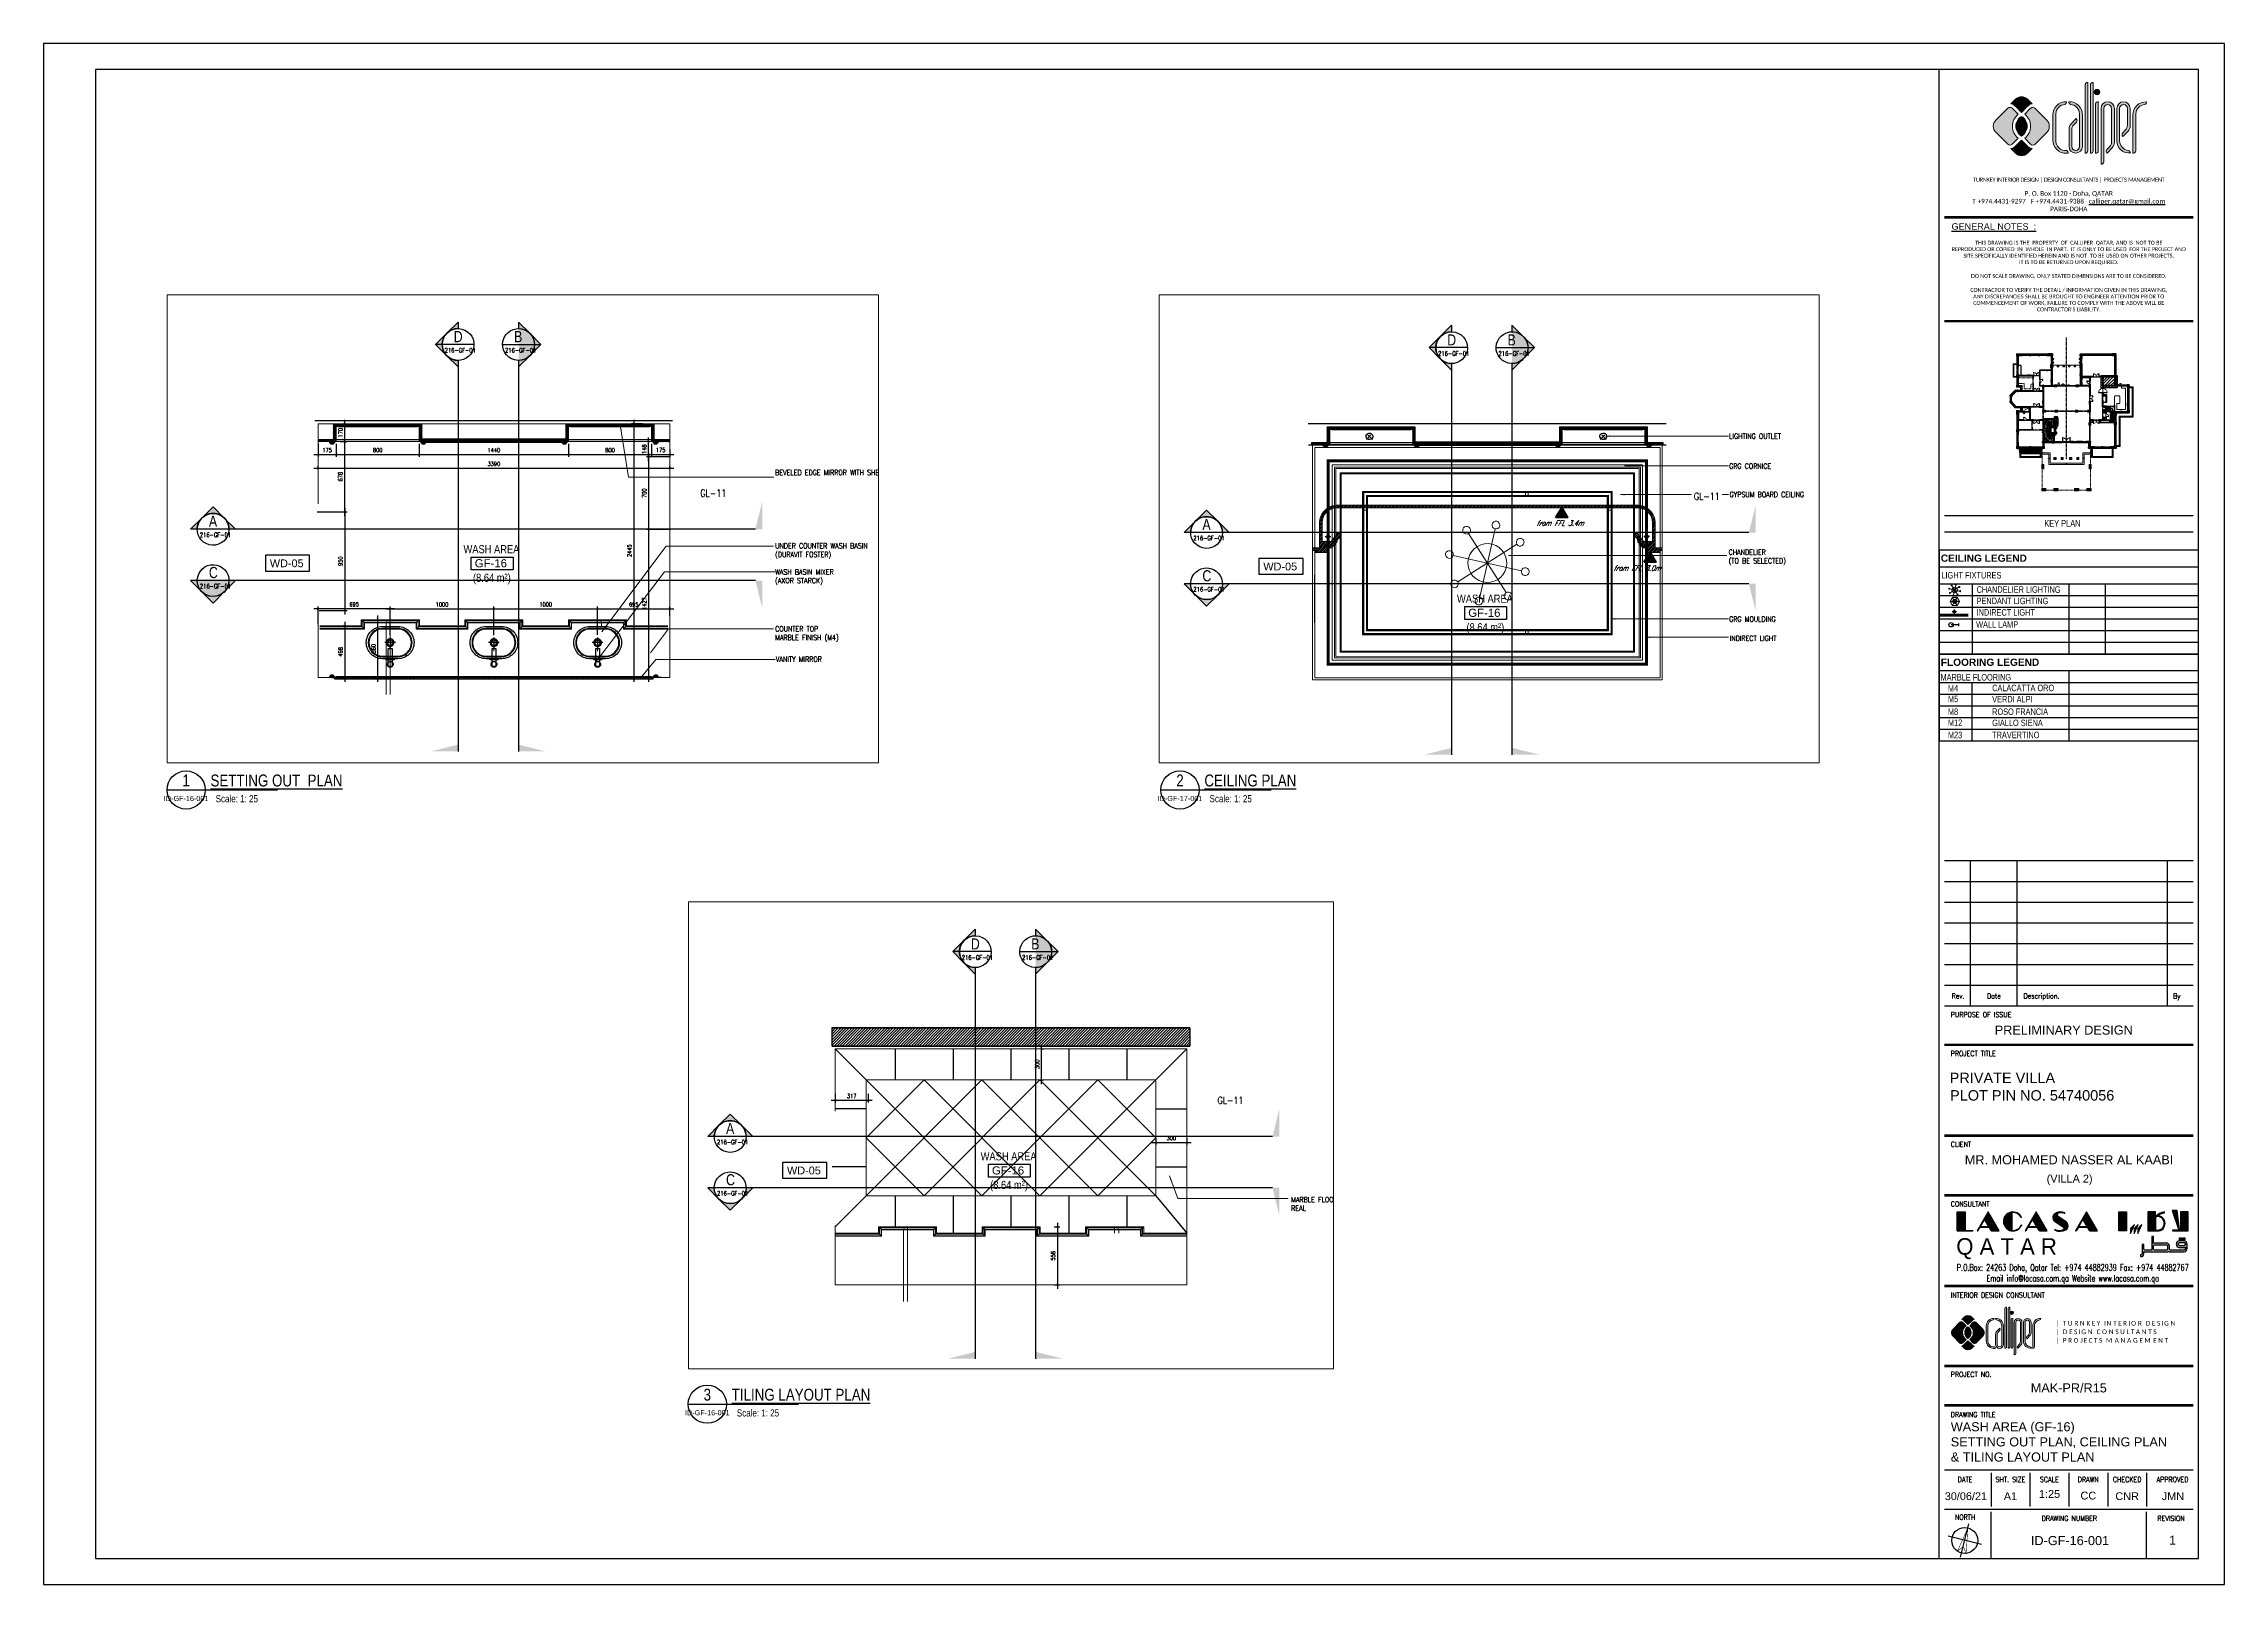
# Paper-space layout 'ID-GF-16-001' of a CAD drawing. Header units: inches, sheet in millimetres. Extents: x 0 to 841, y 0 to 594.
# The model-space entities are those that its viewports show. They can reach past a viewport. Long polylines and large blocks are cut down to what shows.
import ezdxf
from ezdxf.enums import TextEntityAlignment as Align
from ezdxf.xclip import XClip

# ---------------------------------------------------------------- set-up
doc = ezdxf.new("R2010")
doc.units = ezdxf.units.IN
doc.header["$MEASUREMENT"] = 0
doc.header["$XCLIPFRAME"] = 2
doc.set_wipeout_variables(frame=1)
for name, pattern in [('01089-X-LGD$0$CENTER2', [1.125, 0.75, -0.125, 0.125, -0.125]), ('01089-X-LGD$0$HIDDEN-Z', [3, 2, -1]), ('ACAD_ISO04W100', [30, 24, -3, 0, -3]), ('ACAD_ISO10W100', [18, 12, -3, 0, -3]), ('CENTER', [2, 1.25, -0.25, 0.25, -0.25]), ('DASHED2', [0.375, 0.25, -0.125]), ('DRAWING LIST$0$PHANTOM-Z', [69.2, 60, -1.4, 2.5, -1.4, 2.5, -1.4]), ('HIDDEN', [0.375, 0.25, -0.125]), ('MAK PR R15 KEY PLAN$0$$0$DASHED', [0.75, 0.5, -0.25]), ('MAK PR R15 KEY PLAN$0$CENTER', [2, 1.25, -0.25, 0.25, -0.25]), ('MAK PR R15 KEY PLAN$0$HIDDEN', [0.375, 0.25, -0.125]), ('MAK PR R15 KEY PLAN$0$HIDDEN2', [0.1875, 0.125, -0.0625]), ('MAK PR R15 KEY PLAN$0$XREF-AXIS$0$XREF-V-AXIS$0$CENTER2', [1.125, 0.75, -0.125, 0.125, -0.125]), ('MAK PR R15 KEY PLAN$0$XREF-V2-GF_COLS$0$HIDDEN2', [0.1875, 0.125, -0.0625]), ('MAK PR R15 KEY PLAN$0$XREF-V2-GF_COLS$0$XREF-V-COLS-GF$0$CENTER2', [1.125, 0.75, -0.125, 0.125, -0.125])]:
    doc.linetypes.add(name, pattern=pattern)
for name, color, linetype in [('0 toilet wall finishing', 8, 'Continuous'), ('0-CALLIPER_LOGO', 160, 'Continuous'), ('01089-X-LGD$0$_ELEC-murs-walls.DWA', 7, 'Continuous'), ('01089-X-LGD$0$a-lighting wire', 160, '01089-X-LGD$0$HIDDEN-Z'), ('01089-X-LGD$0$a-line-10', 1, 'Continuous'), ('01089-X-LGD$0$a-text', 3, 'Continuous'), ('01089-X-LGD$0$a-wire', 7, 'Continuous'), ('48-TITLE', 7, 'Continuous'), ('8', 8, 'Continuous'), ('A-AXIS', 1, 'Continuous'), ('A-NIC-', 1, 'Continuous'), ('A-TXT3', 2, 'Continuous'), ('Calliper_wall_general plan', 8, 'Continuous'), ('E-LITE-FIXT-NORM', 1, 'Continuous'), ('ELEC. AXES', 255, 'Continuous'), ('ELECTRICAL', 10, 'Continuous'), ('gypsum', 31, 'Continuous'), ('Layer3', 7, 'Continuous'), ('Layer7', 8, 'Continuous'), ('LIGHT', 130, 'Continuous'), ('MAK PR R15 KEY PLAN$0$8', 253, 'Continuous'), ('MAK PR R15 KEY PLAN$0$A-ANNO-ARRW', 253, 'Continuous'), ('MAK PR R15 KEY PLAN$0$A-CURB-LINE', 253, 'Continuous'), ('MAK PR R15 KEY PLAN$0$A-WALL', 7, 'Continuous'), ('MAK PR R15 KEY PLAN$0$area', 253, 'Continuous'), ('MAK PR R15 KEY PLAN$0$Layer1', 253, 'Continuous'), ('MAK PR R15 KEY PLAN$0$XREF_ROAD$0$A-RAMP', 253, 'Continuous'), ('MARBLE 2', 6, 'Continuous'), ('MARBLE HATCH', 251, 'Continuous'), ('SANITARY WARES', 212, 'Continuous'), ('thermostat_elevation', 97, 'Continuous'), ('WALL', 7, 'Continuous'), ('WOOD', 23, 'Continuous'), ('xref grd floor$0$CQ Wall hatch_CHB', 8, 'Continuous'), ('XREF-TITLE$0$48-TITLE', 7, 'Continuous'), ('XREF-TITLE$0$LCQ-103-XREF-TITLE-A1$0$48-TITLE', 7, 'Continuous'), ('XREF-TITLE$0$LCQ-339-XREF-TITLE-A1-DC1$0$0745-A02P-01$0$1', 253, 'Continuous'), ('XREF-TITLE$0$LCQ-339-XREF-TITLE-A1-DC1$0$48-title', 7, 'Continuous'), ('XREF-TITLE$0$LCQ-339-XREF-TITLE-A1-DC1$0$LCQ-103-XREF-TITLE-A1$0$48-TITLE', 7, 'Continuous')]:
    doc.layers.add(name, color=color, linetype=linetype)
for name, color, linetype, lineweight in [('1', 1, 'Continuous', 50), ('11029-XEL-LPH$0$E-LITE-CLNG', 130, 'Continuous', 20), ('A-Dim-ID', 9, 'Continuous', 20), ('A-DOOR', 134, 'Continuous', 18), ('CUTTING LN', 162, 'ACAD_ISO10W100', 25), ('EL- TH. UNIT', 5, 'Continuous', 18), ('Glass', 4, 'Continuous', 0), ('GRC', 41, 'Continuous', 0), ('ID-NOTES', 3, 'Continuous', 0), ('MAK PR R15 KEY PLAN$0$A-DOOR', 253, 'Continuous', 18), ('MAK PR R15 KEY PLAN$0$A-FLOR-FIXT', 253, 'Continuous', 9), ('MAK PR R15 KEY PLAN$0$A-FLOR-HIDN', 252, 'MAK PR R15 KEY PLAN$0$HIDDEN', 13), ('MAK PR R15 KEY PLAN$0$A-FLOR-HRAL', 253, 'Continuous', 18), ('MAK PR R15 KEY PLAN$0$A-FLOR-STRS', 253, 'Continuous', 18), ('MAK PR R15 KEY PLAN$0$A-FLOR-TILE', 253, 'Continuous', 9), ('MAK PR R15 KEY PLAN$0$A-GLAZ', 253, 'Continuous', 18), ('MAK PR R15 KEY PLAN$0$A-SHAFT', 253, 'MAK PR R15 KEY PLAN$0$HIDDEN2', 18), ('MAK PR R15 KEY PLAN$0$A-WALL-PRHT', 253, 'Continuous', 18), ('MAK PR R15 KEY PLAN$0$A-WALL-TILE', 253, 'Continuous', 9), ('MAK PR R15 KEY PLAN$0$Built-in', 253, 'MAK PR R15 KEY PLAN$0$HIDDEN', 0), ('MAK PR R15 KEY PLAN$0$XREF-V2-GF_COLS$0$A-COLS', 253, 'Continuous', 40), ('MAK PR R15 KEY PLAN$0$XREF-V2-GF_COLS$0$A-COLS-PATT', 253, 'Continuous', 20), ('MAK PR R15 KEY PLAN$0$XREF-V2-GF_COLS$0$A-EQPM', 253, 'Continuous', 18), ('Marble', 6, 'Continuous', 0), ('WOOD-HID', 8, 'HIDDEN', 18)]:
    doc.layers.add(name, color=color, linetype=linetype, lineweight=lineweight)
doc.layers.add('VP', color=8, linetype='Continuous', plot=False)
doc.styles.add('01089-X-LGD$0$BS-PARKING SCHEDULE$0$text-180', font='arial.ttf', dxfattribs={"height": 180})
doc.styles.add('01089-X-LGD$0$STYLE_GENERE_1', font='arial.ttf')
doc.styles.add('01089-X-LGD$0$text-100', font='swisscl.ttf', dxfattribs={"height": 250})
doc.styles.add('ARIAL', font='arial.ttf')
doc.styles.add('ARIAL-REG', font='arial.ttf', dxfattribs={"height": 50})
doc.styles.add('DIM 50', font='romans.shx', dxfattribs={"width": 0.75, "height": 100})
doc.styles.add('ID-ARIAL', font='arial.ttf')
doc.styles.add('ID-ROMA', font='ROMANS.shx', dxfattribs={"width": 0.8})
doc.styles.add('ID-ROMANS', font='romans.shx', dxfattribs={"width": 0.8})
doc.styles.add('romans', font='romans.shx')
doc.styles.add('ST9', font='romans.shx', dxfattribs={"width": 0.8})
doc.styles.get("Standard").update_dxf_attribs({"font": 'arial.ttf'})
doc.styles.add('style1', font='romans.shx', dxfattribs={"width": 0.8, "oblique": 25})
doc.styles.add('TAG', font='romans.shx')
doc.styles.add('TITLE', font='arial.ttf')
doc.styles.add('TXT2', font='romans.shx', dxfattribs={"width": 0.9})
doc.styles.add('XREF-TITLE$0$LCQ-103-XREF-TITLE-A1$0$TITLE', font='arial.ttf')
doc.styles.add('XREF-TITLE$0$LCQ-339-XREF-TITLE-A1-DC1$0$0745-A02P-01$0$ARIALN', font='ARIALN.TTF', dxfattribs={"width": 0.9})
doc.styles.add('XREF-TITLE$0$LCQ-339-XREF-TITLE-A1-DC1$0$LCQ-103-XREF-TITLE-A1$0$logo', font='AIGDT___.TTF')
doc.styles.add('XREF-TITLE$0$LCQ-339-XREF-TITLE-A1-DC1$0$LCQ-103-XREF-TITLE-A1$0$ROMANS', font='ROMANS.shx')
doc.styles.add('XREF-TITLE$0$LCQ-339-XREF-TITLE-A1-DC1$0$LCQ-103-XREF-TITLE-A1$0$TITLE', font='arial.ttf')
doc.styles.add('XREF-TITLE$0$LCQ-339-XREF-TITLE-A1-DC1$0$LCQ-103-XREF-TITLE-A1$0$TITLE2', font='ROMANS.shx', dxfattribs={"width": 0.8})
doc.styles.add('XREF-TITLE$0$LCQ-339-XREF-TITLE-A1-DC1$0$LCQ-105-XREF-TITLE-A1$0$TITLE', font='arial.ttf')
doc.styles.add('ZZ-Dim All', font='romans.shx', dxfattribs={"width": 0.8})
doc.dimstyles.new('DIM 0200', dxfattribs={"dimscale": 200, "dimtxt": 1, "dimasz": 0.8, "dimexe": 0.5, "dimexo": 1, "dimgap": 0.4, "dimtad": 1, "dimdec": 0, "dimrnd": 10, "dimdsep": 46, "dimtxsty": 'ZZ-Dim All', "dimblk1": 'ARCHTICK', "dimblk2": 'ARCHTICK', "dimsah": 1, "dimcen": 1, "dimdle": 0.5, "dimclrd": 256, "dimclre": 256, "dimclrt": 256, "dimadec": 0, "dimazin": 2, "dimtfac": 1, "dimtdec": 0, "dimtix": 1, "dimtmove": 2, "dimatfit": 2, "dimfxl": 1, "dimfxlon": 1, "dimtolj": 1, "dimtzin": 0, "dimlwd": -1, "dimlwe": -1, "dimarcsym": 0})
doc.dimstyles.new('DIM-20', dxfattribs={"dimscale": 1000, "dimtxt": 0.044, "dimasz": 0.035, "dimexe": 0.022, "dimexo": 0.022, "dimgap": 0.022, "dimtad": 1, "dimdec": 0, "dimzin": 0, "dimdsep": 46, "dimtxsty": 'ST9', "dimblk1": 'ARCHTICK', "dimblk2": 'ARCHTICK', "dimsah": 1, "dimcen": 0.088, "dimdle": 0.04, "dimclrd": 256, "dimclre": 256, "dimclrt": 3, "dimadec": 0, "dimazin": 0, "dimtfac": 1, "dimtdec": 0, "dimtix": 1, "dimtofl": 0, "dimtmove": 1, "dimatfit": 3, "dimldrblk": 'CLOSED', "dimfxl": 1, "dimtolj": 1, "dimtzin": 0, "dimarcsym": 0})

psp = doc.layouts.new('ID-GF-16-001')

# ---------------------------------------------------------------- texts
at = {"layer": '48-TITLE', "style": 'TITLE'}
psp.add_text('1:25', height=3, dxfattribs=at).set_placement((773.58, 33.36), align=Align.CENTER)
psp.add_text('ID-GF-16-001', height=3.5, dxfattribs=at).set_placement((781.47, 16.89), align=Align.MIDDLE)
at = {"layer": '48-TITLE', "insert": (735.48, 62.52), "char_height": 3.5, "width": 140.2795, "attachment_point": 1, "style": 'TITLE'}
psp.add_mtext('WASH AREA (GF-16)\\PSETTING OUT PLAN, CEILING PLAN \\P& TILING LAYOUT PLAN', dxfattribs=at)
at = {"layer": 'XREF-TITLE$0$LCQ-339-XREF-TITLE-A1-DC1$0$48-title', "style": 'XREF-TITLE$0$LCQ-339-XREF-TITLE-A1-DC1$0$LCQ-105-XREF-TITLE-A1$0$TITLE'}
psp.add_text('30/06/21', height=3, dxfattribs=at).set_placement((741.32, 32.5), align=Align.CENTER)

msp = doc.modelspace()

# ---------------------------------------------------------------- texts
at = {"color": 254, "transparency": 16777216, "style": 'ID-ARIAL', "width": 0.8}
for s, p in [('D', (270519.7, 466012, 0)), ('B', (271084.8, 466152.6, 0)), ('A', (268658.8, 463715.7, 0)), ('C', (268778.2, 463235.9, 0))]:
    msp.add_text(s, height=107.4, rotation=13.97142, dxfattribs=at).set_placement(p)
at = {"color": 0, "ltscale": 2, "transparency": 16777216, "style": 'ID-ROMA', "width": 0.7}
for p in [(271024.3, 466035.4, 0), (270459.2, 465894.8, 0), (268598.4, 463598.5, 0), (268717.8, 463118.7, 0)]:
    msp.add_text('216-GF-01', height=42.95, rotation=13.97142, dxfattribs=at).set_placement(p)
at = {"layer": 'A-TXT3', "style": 'ARIAL-REG'}
for p in [(286569.6, 467809.8, 0), (278904.7, 465442.8, 0), (271381.9, 464031.2, 0)]:
    msp.add_text('GF-16', height=78.4, rotation=13.97142, dxfattribs=at).set_placement(p, align=Align.MIDDLE_CENTER)
at = {"layer": 'A-TXT3', "char_height": 78.4, "width": 1464.936, "attachment_point": 5, "rotation": 13.97142, "style": 'ARIAL-REG'}
for s, insert in [('{\\fArial Narrow|b0|i0|c0|p34;WASH AREA}', (286542.5, 467942.4, 0)), ('{\\fArial Narrow|b0|i0|c0|p34;\\P(8.64 m²)}', (286600, 467728.4, 0)), ('{\\fArial Narrow|b0|i0|c0|p34;WASH AREA}', (278877.7, 465575.3, 0)), ('{\\fArial Narrow|b0|i0|c0|p34;\\P(8.64 m²)}', (278935.1, 465361.4, 0)), ('{\\fArial Narrow|b0|i0|c0|p34;WASH AREA}', (271354.8, 464163.7, 0)), ('{\\fArial Narrow|b0|i0|c0|p34;\\P(8.64 m²)}', (271412.3, 463949.8, 0))]:
    msp.add_mtext(s, dxfattribs=dict(at, insert=insert))
at = {"layer": 'ID-NOTES', "style": 'style1', "oblique": 25, "width": 0.8}
for s, p in [('from FFL 3.4m', (279190.1, 466378.3, 0)), ('from FFL 3.0m', (280014.9, 466137.3, 0))]:
    msp.add_text(s, height=50, rotation=13.97142, dxfattribs=at).set_placement(p)
at = {"layer": 'ID-NOTES', "attachment_point": 1, "rotation": 13.97142, "style": 'ID-ROMANS'}
for s, insert, char_height, width in [('{\\C1;COMPLETE ALL AS PER REVCLOUD REVISIONS\\Ponly calacatta oro on walls without molding\\PSolancis rosal real marble/stone flooring}', (274374, 469491.9, 0), 300, 13292.653), ('MARBLE FLOORING SOLANCIS ROSAL REAL ', (289280.5, 468220.2, 0), 50, 1075.058), ('LIGHTING OUTLET', (280777.8, 467688.3, 0), 50, 1075.058), ('GRG CORNICE', (280847.5, 467408.4, 0), 50, 1075.058), ('\\pxql;GYPSUM BOARD CEILING', (280917.8, 467144.2, 0), 50, 1075.058), ('CHANDELIER\\P(TO BE SELECTED)', (281043.3, 466602.6, 0), 50, 1075.058), ('GRG MOULDING', (281203.5, 465977.3, 0), 50, 1075.058), ('BEVELED EDGE MIRROR WITH SHELVES', (273824.9, 465565.9, 0), 50, 1075.058), ('\\pxql;INDIRECT LIGHT', (281254.1, 465799.4, 0), 50, 1075.058), ('FLOORING LAYOUT PLAN\\Psc 1:25', (285541.8, 464928, 0), 300, 6757.121), ('UNDER COUNTER WASH BASIN (DURAVIT FOSTER)', (273994.9, 464880.1, 0), 50, 1075.058), ('WASH BASIN MIXER\\P(AXOR STARCK)', (274055.1, 464635.3, 0), 50, 1075.058), ('COUNTER TOP\\PMARBLE FINISH (M4)', (274188.5, 464103.7, 0), 50, 1075.058), ('VANITY MIRROR', (274265.8, 463821.5, 0), 50, 1075.058), ('CEILING PLAN\\Psc 1:25', (277288.7, 462874.6, 0), 300, 6757.121), ('FLOOR PLAN\\Psc 1:25', (269957.7, 461050.7, 0), 300, 6757.121)]:
    msp.add_mtext(s, dxfattribs=dict(at, insert=insert, char_height=char_height, width=width))
at = {"layer": 'Layer3', "style": 'ARIAL'}
for p in [(284511, 467258.3, 0), (276738.5, 465324.5, 0), (269323.3, 463479.6, 0)]:
    msp.add_text('WD-05', height=75, rotation=13.98139, dxfattribs=at).set_placement(p)

# ---------------------------------------------------------------- blocks, each defined once
blk = doc.blocks.new('XREF-TITLE$0$NORTH-NEW')
at = {"layer": 'XREF-TITLE$0$48-TITLE', "color": 4}
for p, q in [((0.66, 0), (-0.66, 0)), ((0, -0.66), (0, 0.66))]:
    blk.add_line(p, q, dxfattribs=at)
at = {"layer": 'XREF-TITLE$0$48-TITLE', "const_width": 0.02}
blk.add_lwpolyline([(0, 0.5), (0.171, -0.47), (0, -0.24), (-0.171, -0.47)], close=True, dxfattribs=at)
at = {"layer": 'XREF-TITLE$0$48-TITLE', "color": 4}
blk.add_circle((0, 0), 0.5, dxfattribs=at)
blk = doc.blocks.new('new logo')
at = {"layer": 'Calliper_wall_general plan', "true_color": 0x0f0f00}
for points in [[(1952.71, -407.57), (1952.29, -407.57, 0.24842), (1951.64, -408.22), (1951.64, -434.83, 0.435048), (1952.71, -433.93)], [(1954.8, -407.57), (1954.38, -407.57, 0.24842), (1953.73, -408.22), (1953.73, -434.83, 0.435048), (1954.8, -433.93)], [(1955.21, -411.29, 1), (1957.29, -411.29, 1)], [(1925.89, -419.85), (1923.59, -417.55, 0.414214), (1921.8, -417.55), (1917.23, -422.12, 0.198912), (1916.26, -424.46, 0.198912), (1917.23, -426.8), (1921.8, -431.37, 0.414214), (1923.59, -431.37), (1925.89, -429.08, -0.234542), (1923.6, -424.46, -0.234542)], [(1927.13, -419.11), (1925.02, -417, 0.18449), (1923.03, -415.83), (1924.79, -414.07, -0.414214), (1929.47, -414.07), (1931.23, -415.83, 0.18449), (1929.24, -417)], [(1932.39, -417.57), (1936.88, -422.06, -0.203601), (1937.85, -424.46, -0.203601), (1936.88, -426.86), (1932.39, -431.35, -0.414214), (1930.6, -431.35), (1928.37, -429.08, 0.234542), (1930.66, -424.46, 0.234542), (1928.37, -419.85), (1930.66, -417.55, -0.419864)], [(1943.87, -416.02, 0.39335), (1944.47, -415.03, 0.420626), (1939.27, -419.92), (1939.27, -429.97, 0.396545), (1944.06, -434.87), (1945.16, -434.87, 0.39335), (1944.56, -433.87, -0.460596), (1940.34, -429.75), (1940.34, -419.63, -0.368996)], [(1945.45, -432.27), (1945.45, -425.58, -0.190781), (1946.26, -423.52), (1948.23, -421.43), (1948.27, -421.47, -0.400313), (1948.28, -422.85), (1947.33, -423.86, 0.190781), (1946.52, -425.92), (1946.52, -432.27, 1), (1949.53, -432.27), (1949.53, -419.64, 0.370056), (1946.01, -416.02, -0.39335), (1945.4, -415.03, -0.426354), (1950.61, -420.02), (1950.61, -432.27, -1)], [(1956.75, -414.98, 0.34993), (1955.68, -415.7), (1955.68, -434.83, 0.435048), (1956.75, -433.93)], [(1958.86, -417.61, -1), (1961.86, -417.61), (1961.86, -430.35, -0.190781), (1961.04, -432.4), (1960.09, -433.41, 0.400313), (1960.11, -434.79), (1960.15, -434.84), (1962.12, -432.75, 0.190781), (1962.93, -430.69), (1962.93, -417.61, 1), (1957.79, -417.61), (1957.79, -439.05, 0.435048), (1958.86, -438.16)], [(1964.98, -417.61, -1), (1967.97, -417.61), (1967.97, -423.98, -0.190781), (1967.16, -426.03), (1966.21, -427.04, 0.400313), (1966.22, -428.42), (1966.26, -428.47), (1968.23, -426.38, 0.190781), (1969.04, -424.32), (1969.04, -417.61, 1), (1963.91, -417.61), (1963.91, -430.09, 0.446482), (1969.13, -434.77, 0.352056), (1968.33, -433.83, -0.371733), (1964.98, -430.09)], [(1974.71, -416.05, 0.39335), (1975.31, -415.05, 0.426354), (1970.11, -420.05), (1970.11, -434.85, 0.435048), (1971.18, -433.96), (1971.18, -419.65, -0.368996)], [(1927.13, -429.81), (1925.02, -431.92, -0.18449), (1923.03, -433.09), (1924.79, -434.85, 0.414214), (1929.47, -434.85), (1931.23, -433.09, -0.18449), (1929.24, -431.92)]]:
    blk.add_hatch(color=28, dxfattribs=at).paths.add_polyline_path(points)
at = {"layer": 'Calliper_wall_general plan'}
blk.add_hatch(color=2, dxfattribs=at).paths.add_polyline_path([(1927.13, -420.66, 0.264516), (1924.96, -424.46, 0.264516), (1927.13, -428.27, 0.264516), (1929.29, -424.46, 0.264516)])
at = {"layer": '0-CALLIPER_LOGO', "color": 170, "lineweight": 0}
for p, q in [((1951.64, -408.22), (1951.64, -434.83)), ((1952.29, -407.57), (1952.71, -407.57)), ((1952.71, -407.57), (1952.71, -433.93)), ((1953.73, -408.22), (1953.73, -434.83)), ((1954.38, -407.57), (1954.8, -407.57)), ((1954.8, -407.57), (1954.8, -433.93)), ((1921.8, -417.55), (1917.23, -422.12)), ((1924.79, -414.07), (1923.03, -415.83)), ((1923.59, -417.55), (1925.89, -419.85)), ((1925.02, -417), (1927.13, -419.11)), ((1929.24, -417), (1927.13, -419.11)), ((1930.66, -417.55), (1928.37, -419.85)), ((1929.47, -414.07), (1931.23, -415.83)), ((1932.39, -417.57), (1936.88, -422.06)), ((1939.27, -419.92), (1939.27, -429.97)), ((1940.34, -419.63), (1940.34, -430.27)), ((1949.53, -419.63), (1949.53, -432.27)), ((1949.53, -419.63), (1949.53, -430.27)), ((1950.61, -419.92), (1950.61, -429.97)), ((1950.61, -420.02), (1950.61, -432.27)), ((1955.68, -415.7), (1955.68, -434.83)), ((1956.75, -414.98), (1956.75, -433.93)), ((1957.79, -417.61), (1957.79, -439.05)), ((1958.86, -417.61), (1958.86, -438.16)), ((1958.86, -417.61), (1958.86, -438.16)), ((1961.86, -417.61), (1961.86, -430.35)), ((1962.93, -417.61), (1962.93, -430.69)), ((1963.91, -417.61), (1963.91, -430.09)), ((1964.98, -417.61), (1964.98, -430.09)), ((1967.97, -417.61), (1967.97, -423.98)), ((1969.04, -417.61), (1969.04, -424.32)), ((1970.11, -420.05), (1970.11, -434.85)), ((1971.18, -419.65), (1971.18, -433.96)), ((1921.8, -431.37), (1917.23, -426.8)), ((1932.39, -431.35), (1936.88, -426.86)), ((1945.45, -425.58), (1945.45, -432.27)), ((1946.26, -423.52), (1948.23, -421.43)), ((1946.52, -425.92), (1946.52, -432.27)), ((1947.33, -423.86), (1948.28, -422.85)), ((1948.27, -421.47), (1948.23, -421.43)), ((1967.16, -426.03), (1966.21, -427.04)), ((1966.22, -428.42), (1966.26, -428.47)), ((1968.23, -426.38), (1966.26, -428.47)), ((1924.79, -434.85), (1923.03, -433.09)), ((1923.59, -431.37), (1925.89, -429.08)), ((1925.02, -431.92), (1927.13, -429.81)), ((1929.24, -431.92), (1927.13, -429.81)), ((1930.6, -431.35), (1928.37, -429.08)), ((1929.47, -434.85), (1931.23, -433.09)), ((1944.06, -434.87), (1945.16, -434.87)), ((1945.16, -434.87), (1944.78, -434.87)), ((1961.04, -432.4), (1960.09, -433.41)), ((1960.11, -434.79), (1960.15, -434.84)), ((1962.12, -432.75), (1960.15, -434.84))]:
    blk.add_line(p, q, dxfattribs=at)
blk.add_circle((1956.25, -411.29), 1.04, dxfattribs=at)
for centre, radius, start, end in [((1952.59, -408.52), 0.995, 107.09802, 162.90198), ((1954.68, -408.52), 0.995, 107.09802, 162.90198), ((1922.7, -418.45), 1.27, 45, 135), ((1922.49, -419.02), 3.24, 38.5975, 80.40939), ((1929.39, -424.46), 5.79, 127.20123, 180), ((1927.13, -416.41), 3.31, 45, 135), ((1924.86, -424.46), 5.79, 0, 52.79877), ((1931.77, -419.02), 3.24, 99.59061, 141.4025), ((1931.52, -418.41), 1.21, 43.89688, 134.91049), ((1944.27, -420.02), 5, 87.63536, 181.11311), ((1944.21, -419.89), 3.88, 95.14451, 176.15988), ((1943.63, -415.2), 0.856, 285.67905, 11.56774), ((1946.24, -415.2), 0.856, 168.43226, 254.32095), ((1945.61, -420.02), 5, 358.88689, 92.36464), ((1945.66, -419.89), 3.88, 3.84012, 84.85549), ((1956.66, -416.02), 1.04, 85.20492, 162.35088), ((1960.36, -417.61), 2.57, 0, 180), ((1960.36, -417.61), 1.5, 0, 180), ((1966.47, -417.61), 2.57, 0, 180), ((1966.47, -417.61), 1.5, 0, 180), ((1975.11, -420.05), 5, 87.63536, 181.11311), ((1975.05, -419.91), 3.88, 95.14451, 176.15988), ((1974.48, -415.22), 0.856, 285.67905, 11.56774), ((1919.57, -424.46), 3.31, 135, 180), ((1919.57, -424.46), 3.31, 180, 225), ((1929.39, -424.46), 5.79, 180, 232.79877), ((1929.39, -424.46), 4.43, 120.73466, 180), ((1929.39, -424.46), 4.43, 180, 239.26534), ((1924.86, -424.46), 4.43, 0, 59.26534), ((1924.86, -424.46), 4.43, 300.73466, 0), ((1924.86, -424.46), 5.79, 307.20123, 0), ((1934.54, -424.4), 3.31, 358.96726, 45), ((1934.54, -424.52), 3.31, 315, 1.03274), ((1948.45, -425.58), 3, 136.79532, 180), ((1949.52, -425.92), 3, 136.79532, 180), ((1947.55, -422.17), 1, 316.79532, 44.06271), ((1966.94, -427.73), 1, 136.79532, 224.06271), ((1964.97, -423.98), 3, 316.79532, 0), ((1966.04, -424.32), 3, 316.79532, 0), ((1922.7, -430.47), 1.27, 225, 315), ((1922.49, -429.9), 3.24, 279.59061, 321.4025), ((1927.13, -432.51), 3.31, 225, 315), ((1931.77, -429.9), 3.24, 218.5975, 260.40939), ((1931.49, -430.45), 1.27, 225, 315), ((1944.27, -429.87), 5, 178.88689, 272.36464), ((1944.21, -430.01), 3.88, 176.89042, 275.07933), ((1944.32, -434.69), 0.856, 348.43226, 74.32095), ((1948.03, -432.27), 2.58, 180, 0), ((1948.03, -432.27), 1.51, 180, 0), ((1951.76, -433.88), 0.954, 262.72577, 356.77123), ((1953.85, -433.88), 0.954, 262.72577, 356.77123), ((1955.8, -433.88), 0.954, 262.72577, 356.77123), ((1960.82, -434.1), 1, 136.79532, 224.06271), ((1958.86, -430.35), 3, 316.79532, 0), ((1959.93, -430.69), 3, 316.79532, 0), ((1968.61, -430.09), 4.71, 180, 276.23953), ((1968.82, -430.02), 3.84, 181.13958, 262.70661), ((1968.14, -434.8), 0.986, 1.21558, 78.79531), ((1970.23, -433.9), 0.954, 262.72577, 356.77123), ((1957.91, -438.11), 0.954, 262.72577, 356.77123)]:
    blk.add_arc(centre, radius, start, end, dxfattribs=at)
blk = doc.blocks.new('XREF-TITLE')
at = {"layer": 'XREF-TITLE$0$LCQ-339-XREF-TITLE-A1-DC1$0$LCQ-103-XREF-TITLE-A1$0$48-TITLE'}
for points in [[(737.99, 136.24), (743.95, 136.24), (743.95, 136.42), (740.99, 136.42), (740.99, 143.62), (737.99, 143.62)], [(762.85, 138.5), (762.68, 138.57, -0.335261), (759.05, 136.45), (759.05, 143.37, -0.325117), (762.63, 141.37), (762.8, 141.45, 4.760585)], [(777.17, 141.61, -0.804125), (777.52, 143.38, -0.139753), (779.53, 142.99), (779.53, 143.2, 0.267149), (775.48, 142.84, 0.158415), (774.87, 141.76, 0.260991), (775.45, 140), (778.6, 137.99, -0.726518), (778.43, 136.43, -0.039912), (777.84, 136.34, -0.15573), (775.63, 136.83), (775.63, 136.61, 0.252462), (779.85, 136.67, 0.244258), (780.71, 138.16, 0.2096), (780.02, 139.78)], [(803.29, 136.24), (803.29, 143.58), (800.3, 143.58), (800.3, 136.24)], [(827.06, 143.58), (824.07, 143.58), (824.07, 136.62), (820.95, 136.62), (820.95, 136.24), (824.07, 136.24), (827.06, 136.24)], [(806.33, 138.73), (804.77, 137.23), (804.77, 135.24)], [(807.73, 138.73), (806.17, 137.23), (806.17, 135.24)], [(807.56, 135.24), (809.12, 138.73), (807.56, 137.23)]]:
    blk.add_hatch(color=10, dxfattribs=at).paths.add_polyline_path(points)
at = {"layer": 'XREF-TITLE$0$LCQ-339-XREF-TITLE-A1-DC1$0$LCQ-103-XREF-TITLE-A1$0$48-TITLE', "true_color": 0x666666}
h = blk.add_hatch(color=251, dxfattribs=at)
h.paths.add_polyline_path([(749.86, 143.58), (745.62, 136.24), (745.84, 136.24), (746.7, 137.74), (750.24, 137.74), (751.1, 136.24), (754.1, 136.24)])
h.paths.add_polyline_path([(750.13, 137.92), (746.81, 137.92), (748.47, 140.8)], flags=16)
at = {"layer": 'XREF-TITLE$0$LCQ-339-XREF-TITLE-A1-DC1$0$LCQ-103-XREF-TITLE-A1$0$48-TITLE'}
h = blk.add_hatch(color=10, dxfattribs=at)
h.paths.add_polyline_path([(768.43, 143.58), (764.19, 136.24), (764.4, 136.24), (765.26, 137.74), (768.8, 137.74), (769.67, 136.24), (772.67, 136.24)])
h.paths.add_polyline_path([(768.69, 137.92), (765.37, 137.92), (767.03, 140.8)], flags=16)
h = blk.add_hatch(color=10, dxfattribs=at)
h.paths.add_polyline_path([(787.86, 143.58), (783.62, 136.24), (783.83, 136.24), (784.69, 137.74), (788.23, 137.74), (789.1, 136.24), (792.1, 136.24)])
h.paths.add_polyline_path([(788.13, 137.92), (784.8, 137.92), (786.46, 140.8)], flags=16)
h = blk.add_hatch(color=10, dxfattribs=at)
edge = h.paths.add_edge_path()
edge.add_arc((815.14, 139.2), 2.99, 359.14035, 446.42733)
edge.add_arc((818.37, 138.45), 4.82, 95.54957, 129.21891, ccw=False)
edge.add_line((817.9, 143.24), (817.9, 143.59))
edge.add_arc((818.37, 138.45), 5.16, 95.18045, 139.21268)
edge.add_line((814.46, 141.82), (814.46, 143.58))
edge.add_line((814.46, 143.58), (811.47, 143.58))
edge.add_line((811.47, 143.58), (811.47, 136.24))
edge.add_line((811.47, 136.24), (814.46, 136.24))
edge.add_line((814.46, 136.24), (815.32, 136.24))
edge.add_arc((815.3, 139.06), 2.82, 270.25504, 361.90034)
edge = h.paths.add_edge_path(flags=16)
edge.add_arc((818.37, 138.45), 4.82, 135.2947, 144.18627)
edge.add_line((814.46, 141.27), (814.46, 136.58))
edge.add_line((814.46, 136.58), (815.32, 136.58))
edge.add_arc((815.3, 139.06), 2.48, 270.27207, 362.09049)
edge.add_arc((815.14, 139.2), 2.64, 358.96144, 454.15748)
at = {"layer": 'XREF-TITLE$0$LCQ-339-XREF-TITLE-A1-DC1$0$LCQ-103-XREF-TITLE-A1$0$48-TITLE', "true_color": 0x666666}
for points in [[(822.82, 144.18), (820.92, 144.18), (823.28, 136.91), (823.74, 136.91)], [(823.73, 133.58), (824.51, 133.58), (824.51, 132.82), (823.73, 132.82)], [(824.97, 133.58), (825.76, 133.58), (825.76, 132.82), (824.97, 132.82)]]:
    blk.add_hatch(color=251, dxfattribs=at).paths.add_polyline_path(points)
h = blk.add_hatch(color=251, dxfattribs=at)
edge = h.paths.add_edge_path()
edge.add_arc((818.62, 130.36), 1.22, 13.66992, 93.2541)
edge.add_line((818.56, 131.57), (815.54, 131.57))
edge.add_line((815.54, 131.57), (814.29, 131.57))
edge.add_arc((814.22, 130.36), 1.22, 86.7459, 114.20503)
edge.add_line((813.72, 131.47), (813.72, 134.17))
edge.add_line((813.72, 134.17), (813.04, 134.17))
edge.add_line((813.04, 134.17), (813.04, 128.84))
edge.add_line((813.04, 128.84), (810.47, 128.84))
edge.add_arc((810.56, 129.52), 0.678, 203.9089, 262.68549, ccw=False)
edge.add_line((809.94, 129.24), (809.94, 131.05))
edge.add_line((809.94, 131.05), (809.25, 131.05))
edge.add_line((809.25, 131.05), (809.25, 127.43))
edge.add_arc((808.87, 127.43), 0.386, 306.42867, 360, ccw=False)
edge.add_arc((808.78, 127.55), 0.534, 251.27183, 306.42867, ccw=False)
edge.add_line((808.61, 127.04), (808.61, 126.36))
edge.add_line((808.61, 126.36), (809.04, 126.36))
edge.add_arc((808.78, 127.55), 1.22, 282.36976, 306.42867)
edge.add_arc((808.87, 127.43), 1.07, 306.42867, 360)
edge.add_line((809.94, 127.43), (809.94, 128.3))
edge.add_arc((810.56, 129.52), 1.36, 242.93866, 264.84181)
edge.add_line((810.43, 128.16), (818.56, 128.16))
edge.add_arc((818.62, 129.38), 1.22, 266.7459, 313.6965)
edge.add_arc((820.31, 129.38), 1.22, 226.3035, 273.2541)
edge.add_line((820.38, 128.16), (825.51, 128.16))
edge.add_arc((825.28, 129.53), 1.39, 279.23186, 356.89361)
edge.add_line((826.67, 129.45), (826.67, 131.16))
edge.add_arc((825.28, 131.09), 1.39, 3.10639, 80.76814)
edge.add_line((825.51, 132.46), (823.62, 132.46))
edge.add_arc((823.84, 131.09), 1.39, 99.23186, 176.89361)
edge.add_arc((823.84, 131.24), 1.39, 183.10639, 260.76814)
edge.add_line((823.62, 129.87), (825.51, 129.87))
edge.add_arc((825.28, 131.24), 1.39, 279.23186, 300.31567)
edge.add_line((825.98, 130.04), (825.98, 129.47))
edge.add_arc((825.28, 129.53), 0.702, 282.98897, 355.63351, ccw=False)
edge.add_line((825.44, 128.84), (820.26, 128.84))
edge.add_arc((820.31, 129.38), 0.534, 200.71105, 265.08407, ccw=False)
edge.add_line((819.81, 129.19), (819.81, 130.64))
edge = h.paths.add_edge_path(flags=16)
edge.add_arc((823.84, 131.09), 0.702, 102.98897, 173.85495, ccw=False)
edge.add_line((823.68, 131.77), (825.44, 131.77))
edge.add_arc((825.28, 131.09), 0.702, 6.14505, 77.01103, ccw=False)
edge.add_arc((825.28, 131.24), 0.702, 282.98897, 353.85495, ccw=False)
edge.add_line((825.44, 130.55), (823.68, 130.55))
edge.add_arc((823.84, 131.24), 0.702, 186.14505, 257.01103, ccw=False)
edge = h.paths.add_edge_path(flags=16)
edge.add_arc((818.62, 129.38), 0.534, 274.91593, 339.28895, ccw=False)
edge.add_line((818.67, 128.84), (816.47, 128.84))
edge.add_line((816.47, 128.84), (814.18, 128.84))
edge.add_arc((814.22, 129.38), 0.534, 200.71105, 265.08407, ccw=False)
edge.add_line((813.72, 129.19), (813.72, 130.55))
edge.add_arc((814.22, 130.36), 0.534, 94.91593, 159.28895, ccw=False)
edge.add_line((814.18, 130.89), (816.59, 130.89))
edge.add_line((816.59, 130.89), (818.67, 130.89))
edge.add_arc((818.62, 130.36), 0.534, 20.71105, 85.08407, ccw=False)
edge.add_line((819.12, 130.55), (819.12, 129.19))
for points in [[(0, 0), (841, 0), (841, 594), (0, 594)], [(20, 10), (831, 10), (831, 584), (20, 584)]]:
    blk.add_lwpolyline(points, close=True)
at = {"layer": 'XREF-TITLE$0$LCQ-339-XREF-TITLE-A1-DC1$0$48-title', "const_width": 0.5}
for points in [[(733, 412), (829, 412)], [(733, 405.67), (829, 405.67)]]:
    blk.add_lwpolyline(points, dxfattribs=at)
at = {"layer": 'XREF-TITLE$0$LCQ-339-XREF-TITLE-A1-DC1$0$LCQ-103-XREF-TITLE-A1$0$48-TITLE'}
for p, q in [((731, 10), (731, 584)), ((733, 231.02), (829, 231.02)), ((743, 231.02), (743, 223.02)), ((761, 231.02), (761, 223.02)), ((818.87, 231.02), (818.87, 223.02)), ((733, 223.02), (829, 223.02)), ((829, 44), (733, 44)), ((751, 43), (751, 30)), ((766, 43), (766, 30)), ((781, 43), (781, 30)), ((796, 43), (796, 30)), ((811, 43), (811, 30)), ((733, 29), (829, 29)), ((751, 10), (751, 28)), ((811, 10), (811, 28))]:
    blk.add_line(p, q, dxfattribs=at)
at = {"layer": 'XREF-TITLE$0$LCQ-339-XREF-TITLE-A1-DC1$0$LCQ-103-XREF-TITLE-A1$0$48-TITLE', "color": 4}
for p, q in [((733, 279.02), (829, 279.02)), ((743, 279.02), (743, 231.02)), ((761, 279.02), (761, 231.02)), ((818.87, 279.02), (818.87, 231.02)), ((733, 271.02), (829, 271.02)), ((733, 263.02), (829, 263.02)), ((733, 255.02), (829, 255.02)), ((733, 247.02), (829, 247.02)), ((733, 239.02), (829, 239.02))]:
    blk.add_line(p, q, dxfattribs=at)
at = {"layer": 'XREF-TITLE$0$LCQ-339-XREF-TITLE-A1-DC1$0$LCQ-103-XREF-TITLE-A1$0$48-TITLE', "color": 10}
for p, q in [((737.99, 136.24), (737.99, 143.62)), ((737.99, 143.62), (740.99, 143.62)), ((740.99, 143.62), (740.99, 136.42)), ((758.93, 136.24), (758.93, 143.62)), ((759.05, 143.37), (759.05, 136.45)), ((768.43, 143.58), (764.19, 136.24)), ((772.67, 136.24), (768.43, 143.58)), ((787.86, 143.58), (783.62, 136.24)), ((792.1, 136.24), (787.86, 143.58)), ((737.99, 136.24), (743.95, 136.24)), ((740.99, 136.42), (743.95, 136.42)), ((743.95, 136.42), (743.95, 136.24)), ((762.63, 141.37), (762.8, 141.45)), ((762.68, 138.57), (762.85, 138.5)), ((764.19, 136.24), (764.4, 136.24)), ((765.26, 137.74), (764.4, 136.24)), ((765.26, 137.74), (768.8, 137.74)), ((767.03, 140.8), (765.37, 137.92)), ((765.37, 137.92), (768.69, 137.92)), ((766.93, 140.99), (766.92, 141)), ((768.69, 137.92), (767.03, 140.8)), ((769.67, 136.24), (768.8, 137.74)), ((769.67, 136.24), (772.67, 136.24)), ((783.62, 136.24), (783.83, 136.24)), ((784.69, 137.74), (783.83, 136.24)), ((784.69, 137.74), (788.23, 137.74)), ((786.46, 140.8), (784.8, 137.92)), ((784.8, 137.92), (788.13, 137.92)), ((786.36, 140.99), (786.35, 141)), ((788.13, 137.92), (786.46, 140.8)), ((789.1, 136.24), (788.23, 137.74)), ((789.1, 136.24), (792.1, 136.24))]:
    blk.add_line(p, q, dxfattribs=at)
at = {"layer": 'XREF-TITLE$0$LCQ-339-XREF-TITLE-A1-DC1$0$LCQ-103-XREF-TITLE-A1$0$48-TITLE', "color": 251, "true_color": 0x666666}
for p, q in [((749.86, 143.58), (745.62, 136.24)), ((754.1, 136.24), (749.86, 143.58)), ((745.62, 136.24), (745.84, 136.24)), ((746.7, 137.74), (745.84, 136.24)), ((746.7, 137.74), (750.24, 137.74)), ((748.47, 140.8), (746.81, 137.92)), ((746.81, 137.92), (750.13, 137.92)), ((748.36, 140.99), (748.36, 141)), ((750.13, 137.92), (748.47, 140.8)), ((751.1, 136.24), (750.24, 137.74)), ((751.1, 136.24), (754.1, 136.24))]:
    blk.add_line(p, q, dxfattribs=at)
at = {"layer": 'XREF-TITLE$0$LCQ-339-XREF-TITLE-A1-DC1$0$LCQ-103-XREF-TITLE-A1$0$48-TITLE', "const_width": 1, "elevation": 0}
blk.add_lwpolyline([(733, 527), (829, 527)], dxfattribs=at)
at = {"layer": 'XREF-TITLE$0$LCQ-339-XREF-TITLE-A1-DC1$0$LCQ-103-XREF-TITLE-A1$0$48-TITLE', "const_width": 1}
for points in [[(733, 487), (829, 487)], [(829, 208.02), (733, 208.02)], [(829, 173.02), (733, 173.02)], [(829, 150.02), (733, 150.02)], [(829, 115.02), (733, 115.02)], [(829, 84.23), (733, 84.23)], [(829, 69), (733, 69)]]:
    blk.add_lwpolyline(points, dxfattribs=at)
at = {"layer": 'XREF-TITLE$0$LCQ-339-XREF-TITLE-A1-DC1$0$LCQ-103-XREF-TITLE-A1$0$48-TITLE', "color": 10}
for points in [[(778.81, 137.85, -0.618663), (778.43, 136.43, -0.039912), (777.84, 136.34, -0.15573), (775.63, 136.83, 1.161214), (775.63, 136.83), (775.63, 136.61, 0.252462), (779.85, 136.67, 0.244258), (780.71, 138.16, 0.2096), (780.02, 139.78), (776.92, 141.77, -0.617286), (777.36, 143.36, -0.053818), (777.36, 143.36, -0.150598), (779.53, 142.99, -0.127578), (779.53, 142.99), (779.53, 143.2, 0.267149), (775.48, 142.84, 0.158415), (774.87, 141.76, 0.260991), (775.45, 140)], [(818.12, 139.15, 0.400412), (815.32, 142.18, -0.147976), (817.9, 143.24), (817.9, 143.59, 0.194526), (814.46, 141.82), (814.46, 143.58), (811.47, 143.58), (811.47, 136.24), (814.46, 136.24), (815.32, 136.24, 0.42265)], [(814.95, 141.84, 0.038816), (814.46, 141.27), (814.46, 136.58), (815.32, 136.58, 0.42354), (817.78, 139.15, 0.441032)]]:
    blk.add_lwpolyline(points, format="xyb", close=True, dxfattribs=at)
for points in [[(800.3, 143.58), (803.29, 143.58), (803.29, 136.24), (800.3, 136.24)], [(827.06, 143.58), (824.07, 143.58), (824.07, 136.62), (820.95, 136.62), (820.95, 136.24), (824.07, 136.24), (827.06, 136.24)], [(806.33, 138.73), (804.77, 137.23), (804.77, 135.24)], [(807.73, 138.73), (806.17, 137.23), (806.17, 135.24)], [(809.12, 138.73), (807.56, 137.23), (807.56, 135.24)]]:
    blk.add_lwpolyline(points, close=True, dxfattribs=at)
at = {"layer": 'XREF-TITLE$0$LCQ-339-XREF-TITLE-A1-DC1$0$LCQ-103-XREF-TITLE-A1$0$48-TITLE', "color": 251, "true_color": 0x666666}
for points in [[(822.82, 144.18), (820.92, 144.18), (823.28, 136.91), (823.74, 136.91)], [(823.73, 133.58), (824.51, 133.58), (824.51, 132.82), (823.73, 132.82)], [(824.97, 133.58), (825.76, 133.58), (825.76, 132.82), (824.97, 132.82)]]:
    blk.add_lwpolyline(points, close=True, dxfattribs=at)
for points in [[(819.81, 130.64, 0.361917), (818.56, 131.57), (815.54, 131.57), (814.29, 131.57, 0.12039), (813.72, 131.47), (813.72, 134.17), (813.04, 134.17), (813.04, 128.84), (810.47, 128.84, -0.262236), (809.94, 129.24), (809.94, 131.05), (809.25, 131.05), (809.25, 127.43, -0.238101), (809.1, 127.12, -0.245424), (808.61, 127.04), (808.61, 126.36), (809.04, 126.36, 0.105364), (809.5, 126.57, 0.238101), (809.94, 127.43), (809.94, 128.3, 0.095863), (810.43, 128.16), (818.56, 128.16, 0.207775), (819.47, 128.49, 0.207775), (820.38, 128.16), (825.51, 128.16, 0.352458), (826.67, 129.45), (826.67, 131.16, 0.352458), (825.51, 132.46), (823.62, 132.46, 0.352458), (822.46, 131.16, 0.352458), (823.62, 129.87), (825.51, 129.87, 0.092256), (825.98, 130.04), (825.98, 129.47, -0.328032), (825.44, 128.84), (820.26, 128.84, -0.288508), (819.81, 129.19)], [(819.12, 129.19, -0.288508), (818.67, 128.84), (816.47, 128.84), (814.18, 128.84, -0.288508), (813.72, 129.19), (813.72, 130.55, -0.288508), (814.18, 130.89), (816.59, 130.89), (818.67, 130.89, -0.288508), (819.12, 130.55)], [(823.14, 131.16, -0.319458), (823.68, 131.77), (825.44, 131.77, -0.319458), (825.98, 131.16, -0.319458), (825.44, 130.55), (823.68, 130.55, -0.319458)]]:
    blk.add_lwpolyline(points, format="xyb", close=True, dxfattribs=at)
at = {"layer": 'XREF-TITLE$0$LCQ-339-XREF-TITLE-A1-DC1$0$LCQ-103-XREF-TITLE-A1$0$48-TITLE', "color": 10}
for radius, start, end in [(3.67, 24.77408, 337.32218), (3.48, 24.77408, 96.81496), (3.48, 263.18504, 337.32218)]:
    blk.add_arc((759.47, 139.91), radius, start, end, dxfattribs=at)
at = {"layer": 'Calliper_wall_general plan'}
blk.add_blockref('new logo', (-1164.37, 986.61), dxfattribs=at)
at = {"layer": 'Calliper_wall_general plan', "xscale": 0.58212, "yscale": 0.58212, "zscale": 0.58212}
blk.add_blockref('new logo', (-379.71, 344.13, 0), dxfattribs=at)
at = {"layer": 'XREF-TITLE$0$48-TITLE', "xscale": 10, "yscale": 10, "zscale": 6.666666666666537, "rotation": 346.0285767170151}
blk.add_blockref('XREF-TITLE$0$NORTH-NEW', (740.87, 16.94), dxfattribs=at)
at = {"char_height": 1.5, "attachment_point": 5}
for s, insert, width in [('{\\fCalibri|b0|i0|c0|p34;THIS DRAWING IS THE  PROPERTY  OF  CALLIPER  QATAR, AND IS  NOT TO BE \\PREPRODUCED OR COPIED  IN  WHOLE  IN PART.  IT IS ONLY TO BE USED  FOR THE PROJECT AND SITE SPECIFICALLY IDENTIFIED HEREIN AND IS NOT  TO BE USED ON OTHER PROJECTS. \\PIT IS TO BE RETURNED UPON REQUIRED.}', (780.98, 513.35, 0), 93.6706), ('{\\fCalibri|b0|i0|c0|p34;DO NOT SCALE DRAWING, ONLY STATED DIMENSIONS ARE TO BE CONSIDERED.}', (780.98, 504.26, 0), 80), ("{\\fCalibri|b0|i0|c0|p34;CONTRACTOR TO VERIFY THE DETAIL / INFORMATION GIVEN IN THIS DRAWING, ANY DISCREPANCIES SHALL BE BROUGHT TO ENGINEER ATTENTION PRIOR TO COMMENCEMENT OF WORK, FAILURE TO COMPLY WITH THE ABOVE WILL BE CONTRACTOR'S LIABILITY.}", (780.98, 495.27, 0), 80)]:
    blk.add_mtext(s, dxfattribs=dict(at, insert=insert, width=width))
at = {"layer": '0-CALLIPER_LOGO'}
for s, insert, char_height, width, attachment_point in [('{\\fCalibri|b0|i0|c0|p34;\\H1.067x;\\T0.9;TURNKEY INTERIOR DESIGN | DESIGN CONSULTANTS | PROJECTS MANAGEMENT\\P\\H0.9375x;\\T1;\\C0;\\P\\H1.2x;\\C250;P. O. Box 1120 - Doha, QATAR\\PT +974.4431-9297   F +974.4431-9388   \\Lcalliper.qatar@gmail.com\\l\\PPARIS-DOHA}', (780.98, 542.33), 1.5, 80, 2), ('\\pxl1.3333,sm1.1;{\\fCalibri|b0|i0|c0|p34;\\T1.4;| TURNKEY INTERIOR DESIGN \\P| DESIGN CONSULTANTS \\P| PROJECTS MANAGEMENT}', (773.6, 97.14, 0), 1.8, 52.5556, 4)]:
    blk.add_mtext(s, dxfattribs=dict(at, insert=insert, char_height=char_height, width=width, attachment_point=attachment_point))
at = {"layer": 'XREF-TITLE$0$LCQ-103-XREF-TITLE-A1$0$48-TITLE', "style": 'XREF-TITLE$0$LCQ-103-XREF-TITLE-A1$0$TITLE'}
blk.add_text('CC', height=3.02, dxfattribs=at).set_placement((788.54, 32.72), align=Align.CENTER)
at = {"layer": 'XREF-TITLE$0$LCQ-339-XREF-TITLE-A1-DC1$0$0745-A02P-01$0$1', "color": 4, "insert": (744.05, 410.31), "char_height": 2.5, "width": 68.9753, "attachment_point": 1, "style": 'XREF-TITLE$0$LCQ-339-XREF-TITLE-A1-DC1$0$0745-A02P-01$0$ARIALN'}
blk.add_mtext('\\pxqc;{\\W1;KEY PLAN}', dxfattribs=at)
at = {"layer": 'XREF-TITLE$0$LCQ-339-XREF-TITLE-A1-DC1$0$48-title', "style": 'XREF-TITLE$0$LCQ-339-XREF-TITLE-A1-DC1$0$LCQ-105-XREF-TITLE-A1$0$TITLE'}
for s, height, p in [('PRIVATE VILLA', 4, (735.05, 193.27)), ('PLOT PIN NO. 54740056', 4, (735.2, 186.53)), ('MR. MOHAMED NASSER AL KAABI', 3.5, (740.88, 161.94)), ('(VILLA 2)', 3, (772.46, 154.92))]:
    blk.add_text(s, height=height, dxfattribs=at).set_placement(p)
at = {"layer": 'XREF-TITLE$0$LCQ-339-XREF-TITLE-A1-DC1$0$LCQ-103-XREF-TITLE-A1$0$48-TITLE', "color": 4, "style": 'XREF-TITLE$0$LCQ-339-XREF-TITLE-A1-DC1$0$LCQ-103-XREF-TITLE-A1$0$TITLE'}
blk.add_text('%%UGENERAL NOTES  :', height=2.5, dxfattribs=at).set_placement((735.79, 522.26))
at = {"layer": 'XREF-TITLE$0$LCQ-339-XREF-TITLE-A1-DC1$0$LCQ-103-XREF-TITLE-A1$0$48-TITLE', "color": 4, "style": 'XREF-TITLE$0$LCQ-339-XREF-TITLE-A1-DC1$0$LCQ-103-XREF-TITLE-A1$0$TITLE2', "width": 0.8}
for s, p in [('Rev.', (735.8, 225.83)), ('Date', (749.45, 225.83)), ('Description.', (763.54, 225.83)), ('By', (821.25, 225.83)), ('PURPOSE OF ISSUE', (735.48, 218.65)), ('PROJECT TITLE', (735.48, 203.65)), ('CLIENT ', (735.48, 168.65)), ('CONSULTANT', (735.48, 145.65)), ('INTERIOR DESIGN CONSULTANT', (735.48, 110.52)), ('PROJECT NO.', (735.48, 79.95)), ('DRAWING TITLE', (735.48, 64.44)), ('APPROVED', (814.86, 39.44)), ('DRAWING NUMBER', (770.55, 24.44)), ('REVISION', (815.18, 24.44))]:
    blk.add_text(s, height=2, dxfattribs=at).set_placement(p)
at = {"layer": 'XREF-TITLE$0$LCQ-339-XREF-TITLE-A1-DC1$0$LCQ-103-XREF-TITLE-A1$0$48-TITLE', "style": 'XREF-TITLE$0$LCQ-339-XREF-TITLE-A1-DC1$0$LCQ-103-XREF-TITLE-A1$0$TITLE'}
for s, height, p in [('PRELIMINARY DESIGN', 3.5, (779.07, 211.95)), ('MAK-PR/R15', 3.5, (781, 74)), ('A1', 3, (758.5, 32.5)), ('CNR', 3, (803.5, 32.5)), ('JMN', 3, (821.16, 32.5))]:
    blk.add_text(s, height=height, dxfattribs=at).set_placement(p, align=Align.CENTER)
at = {"layer": 'XREF-TITLE$0$LCQ-339-XREF-TITLE-A1-DC1$0$LCQ-103-XREF-TITLE-A1$0$48-TITLE', "color": 251, "true_color": 0x666666, "style": 'XREF-TITLE$0$LCQ-339-XREF-TITLE-A1-DC1$0$LCQ-103-XREF-TITLE-A1$0$logo'}
blk.add_text('Q A T A R', height=6.368, dxfattribs=at).set_placement((737.61, 127.1))
at = {"layer": 'XREF-TITLE$0$LCQ-339-XREF-TITLE-A1-DC1$0$LCQ-103-XREF-TITLE-A1$0$48-TITLE', "color": 4, "style": 'XREF-TITLE$0$LCQ-339-XREF-TITLE-A1-DC1$0$LCQ-103-XREF-TITLE-A1$0$TITLE2', "width": 0.8}
for s, p in [('DATE', (741, 39.44)), ('SHT. SIZE', (758.5, 39.44)), ('SCALE', (773.5, 39.44)), ('DRAWN', (788.5, 39.44)), ('CHECKED', (803.5, 39.44)), ('NORTH', (741, 24.9))]:
    blk.add_text(s, height=2, dxfattribs=at).set_placement(p, align=Align.CENTER)
at = {"layer": 'XREF-TITLE$0$LCQ-339-XREF-TITLE-A1-DC1$0$LCQ-103-XREF-TITLE-A1$0$48-TITLE', "style": 'XREF-TITLE$0$LCQ-339-XREF-TITLE-A1-DC1$0$LCQ-103-XREF-TITLE-A1$0$TITLE'}
blk.add_text('1', height=3.5, dxfattribs=at).set_placement((821, 17), align=Align.MIDDLE)
at = {"layer": 'XREF-TITLE$0$LCQ-339-XREF-TITLE-A1-DC1$0$LCQ-103-XREF-TITLE-A1$0$48-TITLE', "color": 4, "insert": (701.7, 123.42), "char_height": 2.5, "width": 161.6347, "attachment_point": 1, "style": 'XREF-TITLE$0$LCQ-339-XREF-TITLE-A1-DC1$0$LCQ-103-XREF-TITLE-A1$0$ROMANS'}
blk.add_mtext('\\pxqc;{\\W0.65;P.O.Box: 24263 Doha, Qatar Tel: +974 44882939 Fax: +974 44882767 \\PEmail info@lacasa.com.qa Website www.lacasa.com.qa}', dxfattribs=at)
blk = doc.blocks.new('dwgtit')
at = {"linetype": 'Continuous', "ltscale": 2}
blk.add_line((-8, 0), (38.23, 0), dxfattribs=at)
blk.add_circle((0, 0), 8, dxfattribs=at)
at = {"linetype": 'Continuous', "ltscale": 2, "style": 'ARIAL', "width": 0.8}
for tag, height, p in [('DTN0', 5, (0, 3.99)), ('DTRFNO', 3, (0, -3.56))]:
    blk.add_attdef(tag, text='', height=height, dxfattribs=at).set_placement(p, align=Align.MIDDLE_CENTER)
for tag, p, height in [('DTNL1', (19.8, 1.48), 5), ('DTNL2', (20.36, -5.16), 3), ('DTSC', (63.36, -5.21), 3)]:
    blk.add_attdef(tag, p, '', height=height, dxfattribs=at)
blk = doc.blocks.new('Wandsworth double socket')
at = {"layer": 'Layer7', "color": 1}
for p, q in [((4827, 1708), (4832, 1711)), ((4938, 1712), (4935, 1707))]:
    blk.add_line(p, q, dxfattribs=at)
for points in [[(4812, 1666), (4954, 1666, 0.414214), (4956, 1668), (4956, 1750, 0.414214), (4954, 1752), (4812, 1752, 0.414214), (4810, 1750), (4810, 1668, 0.414214)], [(4819, 1746), (4947, 1746, -0.414214), (4949, 1744), (4949, 1675, -0.414214), (4947, 1673), (4819, 1673, -0.414214), (4817, 1675), (4817, 1744, -0.414214)], [(4867, 1741), (4878, 1741, -0.414214), (4879, 1740), (4879, 1716, -0.414214), (4878, 1715), (4867, 1715, -0.414214), (4866, 1716), (4866, 1740, -0.414214)], [(4899, 1741), (4888, 1741, 0.414214), (4887, 1740), (4887, 1716, 0.414214), (4888, 1715), (4899, 1715, 0.414214), (4900, 1716), (4900, 1740, 0.414214)]]:
    blk.add_lwpolyline(points, format="xyb", close=True, dxfattribs=at)
for points in [[(4812, 1668), (4954, 1668), (4954, 1750), (4812, 1750)], [(4819, 1744), (4947, 1744), (4947, 1675), (4819, 1675)], [(4827, 1698), (4827, 1691), (4836, 1691), (4836, 1698)], [(4839, 1722), (4846, 1722), (4846, 1711), (4839, 1711)], [(4857, 1698), (4857, 1691), (4849, 1691), (4849, 1698)], [(4868, 1739), (4877, 1739), (4877, 1717), (4868, 1717)], [(4898, 1739), (4889, 1739), (4889, 1717), (4898, 1717)], [(4908, 1698), (4908, 1691), (4917, 1691), (4917, 1698)], [(4927, 1722), (4920, 1722), (4920, 1711), (4927, 1711)], [(4939, 1698), (4939, 1691), (4930, 1691), (4930, 1698)]]:
    blk.add_lwpolyline(points, close=True, dxfattribs=at)
for points in [[(4842, 1687), (4827, 1687, -0.414214), (4824, 1690), (4824, 1698, -0.414214), (4827, 1701), (4833, 1701, 0.414214), (4836, 1704), (4836, 1721, -0.414214), (4839, 1724), (4842, 1724)], [(4842, 1687), (4858, 1687, 0.414214), (4861, 1690), (4861, 1698, 0.414214), (4858, 1701), (4852, 1701, -0.414214), (4849, 1704), (4849, 1721, 0.414214), (4846, 1724), (4842, 1724)], [(4924, 1687), (4908, 1687, -0.414214), (4905, 1690), (4905, 1698, -0.414214), (4908, 1701), (4914, 1701, 0.414214), (4917, 1704), (4917, 1721, -0.414214), (4920, 1724), (4924, 1724)], [(4924, 1687), (4939, 1687, 0.414214), (4942, 1690), (4942, 1698, 0.414214), (4939, 1701), (4933, 1701, -0.414214), (4930, 1704), (4930, 1721, 0.414214), (4927, 1724), (4924, 1724)]]:
    blk.add_lwpolyline(points, format="xyb", dxfattribs=at)
for centre, radius in [((4814, 1748), 1.74), ((4814, 1745), 1.74), ((4814, 1741), 1.74), ((4814, 1738), 1.74), ((4814, 1734), 1.74), ((4814, 1731), 1.74), ((4814, 1727), 1.74), ((4814, 1724), 1.74), ((4814, 1720), 1.74), ((4814, 1716), 1.74), ((4814, 1713), 1.74), ((4814, 1709), 1.74), ((4814, 1706), 1.74), ((4814, 1702), 1.74), ((4814, 1699), 1.74), ((4814, 1695), 1.74), ((4814, 1692), 1.74), ((4814, 1688), 1.74), ((4814, 1685), 1.74), ((4814, 1681), 1.74), ((4814, 1678), 1.74), ((4814, 1674), 1.74), ((4814, 1671), 1.74), ((4818, 1748), 1.74), ((4818, 1671), 1.74), ((4821, 1748), 1.74), ((4821, 1671), 1.74), ((4825, 1748), 1.74), ((4825, 1671), 1.74), ((4829, 1709), 3), ((4829, 1748), 1.74), ((4829, 1671), 1.74), ((4832, 1748), 1.74), ((4832, 1671), 1.74), ((4836, 1748), 1.74), ((4836, 1671), 1.74), ((4839, 1748), 1.74), ((4839, 1671), 1.74), ((4843, 1748), 1.74), ((4843, 1671), 1.74), ((4846, 1748), 1.74), ((4846, 1671), 1.74), ((4850, 1748), 1.74), ((4850, 1671), 1.74), ((4853, 1748), 1.74), ((4853, 1671), 1.74), ((4857, 1748), 1.74), ((4857, 1671), 1.74), ((4860, 1748), 1.74), ((4860, 1671), 1.74), ((4864, 1748), 1.74), ((4864, 1671), 1.74), ((4867, 1748), 1.74), ((4867, 1671), 1.74), ((4871, 1748), 1.74), ((4871, 1671), 1.74), ((4874, 1748), 1.74), ((4874, 1671), 1.74), ((4878, 1748), 1.74), ((4878, 1671), 1.74), ((4881, 1748), 1.74), ((4881, 1671), 1.74), ((4885, 1748), 1.74), ((4885, 1671), 1.74), ((4888, 1748), 1.74), ((4888, 1671), 1.74), ((4892, 1748), 1.74), ((4892, 1671), 1.74), ((4895, 1748), 1.74), ((4895, 1671), 1.74), ((4899, 1748), 1.74), ((4899, 1671), 1.74), ((4902, 1748), 1.74), ((4902, 1671), 1.74), ((4906, 1748), 1.74), ((4906, 1671), 1.74), ((4909, 1748), 1.74), ((4909, 1671), 1.74), ((4913, 1748), 1.74), ((4913, 1671), 1.74), ((4916, 1748), 1.74), ((4916, 1671), 1.74), ((4920, 1748), 1.74), ((4920, 1671), 1.74), ((4923, 1748), 1.74), ((4923, 1671), 1.74), ((4927, 1748), 1.74), ((4927, 1671), 1.74), ((4930, 1748), 1.74), ((4930, 1671), 1.74), ((4934, 1748), 1.74), ((4934, 1671), 1.74), ((4937, 1709), 3), ((4937, 1748), 1.74), ((4937, 1671), 1.74), ((4941, 1748), 1.74), ((4941, 1671), 1.74), ((4944, 1748), 1.74), ((4944, 1671), 1.74), ((4948, 1748), 1.74), ((4948, 1671), 1.74), ((4951, 1748), 1.74), ((4951, 1745), 1.74), ((4951, 1741), 1.74), ((4951, 1738), 1.74), ((4951, 1734), 1.74), ((4951, 1731), 1.74), ((4951, 1727), 1.74), ((4951, 1724), 1.74), ((4951, 1720), 1.74), ((4951, 1716), 1.74), ((4951, 1713), 1.74), ((4951, 1709), 1.74), ((4951, 1706), 1.74), ((4951, 1702), 1.74), ((4951, 1699), 1.74), ((4951, 1695), 1.74), ((4951, 1692), 1.74), ((4951, 1688), 1.74), ((4951, 1685), 1.74), ((4951, 1681), 1.74), ((4951, 1678), 1.74), ((4951, 1674), 1.74), ((4951, 1671), 1.74)]:
    blk.add_circle(centre, radius, dxfattribs=at)
blk = doc.blocks.new('4 gang wandsworth')
at = {"layer": 'Layer7', "color": 1}
for p, q in [((88261, 79382), (88268, 79382)), ((88261, 79381), (88268, 79381)), ((88367, 79382), (88360, 79382)), ((88367, 79381), (88360, 79381))]:
    blk.add_line(p, q, dxfattribs=at)
for points in [[(88243, 79339), (88385, 79339, 0.414214), (88387, 79341), (88387, 79423, 0.414214), (88385, 79425), (88243, 79425, 0.414214), (88241, 79423), (88241, 79341, 0.414214)], [(88250, 79418), (88378, 79418, -0.414214), (88380, 79416), (88380, 79347, -0.414214), (88378, 79345), (88250, 79345, -0.414214), (88248, 79347), (88248, 79416, -0.414214)], [(88288, 79401), (88271, 79401, 0.414214), (88270, 79400), (88270, 79364, 0.414214), (88271, 79363), (88288, 79363, 0.414214), (88289, 79364), (88289, 79400, 0.414214)], [(88294, 79401), (88311, 79401, -0.414214), (88312, 79400), (88312, 79364, -0.414214), (88311, 79363), (88294, 79363, -0.414214), (88293, 79364), (88293, 79400, -0.414214)]]:
    blk.add_lwpolyline(points, format="xyb", close=True, dxfattribs=at)
for points in [[(88243, 79341), (88385, 79341), (88385, 79423), (88243, 79423)], [(88250, 79416), (88378, 79416), (88378, 79347), (88250, 79347)], [(88287, 79399), (88272, 79399), (88272, 79365), (88287, 79365)], [(88295, 79399), (88310, 79399), (88310, 79365), (88295, 79365)]]:
    blk.add_lwpolyline(points, close=True, dxfattribs=at)
for centre, radius in [((88246, 79420), 1.74), ((88246, 79417), 1.74), ((88246, 79413), 1.74), ((88246, 79410), 1.74), ((88246, 79406), 1.74), ((88246, 79403), 1.74), ((88246, 79399), 1.74), ((88246, 79396), 1.74), ((88246, 79392), 1.74), ((88246, 79389), 1.74), ((88246, 79385), 1.74), ((88246, 79382), 1.74), ((88246, 79378), 1.74), ((88249, 79420), 1.74), ((88253, 79420), 1.74), ((88256, 79420), 1.74), ((88260, 79420), 1.74), ((88263, 79420), 1.74), ((88265, 79382), 3.3), ((88267, 79420), 1.74), ((88270, 79420), 1.74), ((88274, 79420), 1.74), ((88277, 79420), 1.74), ((88281, 79420), 1.74), ((88284, 79420), 1.74), ((88288, 79420), 1.74), ((88291, 79420), 1.74), ((88295, 79420), 1.74), ((88298, 79420), 1.74), ((88302, 79420), 1.74), ((88305, 79420), 1.74), ((88309, 79420), 1.74), ((88312, 79420), 1.74), ((88316, 79420), 1.74), ((88319, 79420), 1.74), ((88326, 79382), 7.21), ((88326, 79382), 6.21), ((88323, 79420), 1.74), ((88326, 79420), 1.74), ((88330, 79420), 1.74), ((88333, 79420), 1.74), ((88337, 79420), 1.74), ((88340, 79420), 1.74), ((88349, 79382), 7.21), ((88344, 79420), 1.74), ((88349, 79382), 6.21), ((88347, 79420), 1.74), ((88351, 79420), 1.74), ((88354, 79420), 1.74), ((88358, 79420), 1.74), ((88361, 79420), 1.74), ((88364, 79382), 3.3), ((88365, 79420), 1.74), ((88369, 79420), 1.74), ((88372, 79420), 1.74), ((88376, 79420), 1.74), ((88379, 79420), 1.74), ((88383, 79420), 1.74), ((88383, 79417), 1.74), ((88383, 79413), 1.74), ((88383, 79410), 1.74), ((88383, 79406), 1.74), ((88383, 79403), 1.74), ((88383, 79399), 1.74), ((88383, 79396), 1.74), ((88383, 79392), 1.74), ((88383, 79389), 1.74), ((88383, 79385), 1.74), ((88383, 79382), 1.74), ((88383, 79378), 1.74), ((88246, 79375), 1.74), ((88246, 79371), 1.74), ((88246, 79368), 1.74), ((88246, 79364), 1.74), ((88246, 79361), 1.74), ((88246, 79357), 1.74), ((88246, 79354), 1.74), ((88246, 79350), 1.74), ((88246, 79346), 1.74), ((88246, 79343), 1.74), ((88249, 79343), 1.74), ((88253, 79343), 1.74), ((88256, 79343), 1.74), ((88260, 79343), 1.74), ((88263, 79343), 1.74), ((88267, 79343), 1.74), ((88270, 79343), 1.74), ((88274, 79343), 1.74), ((88277, 79343), 1.74), ((88281, 79343), 1.74), ((88284, 79343), 1.74), ((88288, 79343), 1.74), ((88291, 79343), 1.74), ((88295, 79343), 1.74), ((88298, 79343), 1.74), ((88302, 79343), 1.74), ((88305, 79343), 1.74), ((88309, 79343), 1.74), ((88312, 79343), 1.74), ((88316, 79343), 1.74), ((88319, 79343), 1.74), ((88323, 79343), 1.74), ((88326, 79343), 1.74), ((88330, 79343), 1.74), ((88333, 79343), 1.74), ((88337, 79343), 1.74), ((88340, 79343), 1.74), ((88344, 79343), 1.74), ((88347, 79343), 1.74), ((88351, 79343), 1.74), ((88354, 79343), 1.74), ((88358, 79343), 1.74), ((88361, 79343), 1.74), ((88365, 79343), 1.74), ((88369, 79343), 1.74), ((88372, 79343), 1.74), ((88376, 79343), 1.74), ((88379, 79343), 1.74), ((88383, 79375), 1.74), ((88383, 79371), 1.74), ((88383, 79368), 1.74), ((88383, 79364), 1.74), ((88383, 79361), 1.74), ((88383, 79357), 1.74), ((88383, 79354), 1.74), ((88383, 79350), 1.74), ((88383, 79346), 1.74), ((88383, 79343), 1.74)]:
    blk.add_circle(centre, radius, dxfattribs=at)
blk = doc.blocks.new('daikin thermostat_120x120_BRC1E52')
at = {"layer": 'thermostat_elevation', "color": 1}
for p, q in [((234695, -48736), (234670, -48736)), ((234688, -48747), (234670, -48747)), ((234688, -48765), (234670, -48765)), ((234695, -48776), (234670, -48776)), ((234695, -48754), (234691, -48756)), ((234695, -48759), (234691, -48756)), ((234695, -48756), (234695, -48754)), ((234695, -48756), (234695, -48759)), ((234711, -48738), (234713, -48733)), ((234713, -48738), (234711, -48738)), ((234713, -48775), (234711, -48775)), ((234711, -48775), (234713, -48779)), ((234716, -48738), (234713, -48733)), ((234713, -48738), (234716, -48738)), ((234713, -48775), (234716, -48775)), ((234716, -48775), (234713, -48779)), ((234731, -48736), (234757, -48736)), ((234731, -48776), (234757, -48776)), ((234732, -48756), (234732, -48754)), ((234732, -48754), (234736, -48756)), ((234732, -48756), (234732, -48758)), ((234732, -48758), (234736, -48756)), ((234739, -48747), (234757, -48747)), ((234739, -48765), (234757, -48765))]:
    blk.add_line(p, q, dxfattribs=at)
blk.add_lwpolyline([(234658, -48666), (234768, -48666, -0.414214), (234773, -48671), (234773, -48781, -0.414214), (234768, -48786), (234658, -48786, -0.414214), (234653, -48781), (234653, -48671, -0.414214)], format="xyb", close=True, dxfattribs=at)
blk.add_lwpolyline([(234678, -48681), (234748, -48681), (234748, -48726), (234678, -48726)], close=True, dxfattribs=at)
for centre, radius in [((234713, -48756), 25.2), ((234713, -48756), 23.7), ((234699, -48756), 2.72), ((234713, -48756), 10), ((234713, -48741), 2.72), ((234713, -48771), 2.72), ((234728, -48756), 2.72)]:
    blk.add_circle(centre, radius, dxfattribs=at)
for centre, radius, start, end in [((234670, -48741), 5.51, 90, 270), ((234670, -48771), 5.51, 90, 270), ((234713, -48756), 27.2, 131.7766, 160.0599), ((234713, -48756), 27.2, 199.9401, 228.2234), ((234713, -48756), 27.2, 19.9401, 48.2234), ((234713, -48756), 27.2, 311.7766, 340.0599), ((234757, -48741), 5.51, 270, 90), ((234757, -48771), 5.51, 270, 90)]:
    blk.add_arc(centre, radius, start, end, dxfattribs=at)
blk = doc.blocks.new('3 gang dimmer')
at = {"layer": 'Layer7', "color": 1}
for p, q in [((2870, -80276), (2876, -80276)), ((2870, -80277), (2876, -80277)), ((2976, -80276), (2969, -80276)), ((2976, -80277), (2969, -80277))]:
    blk.add_line(p, q, dxfattribs=at)
for points in [[(2852, -80319), (2994, -80319, 0.414214), (2996, -80317), (2996, -80235, 0.414214), (2994, -80233), (2852, -80233, 0.414214), (2850, -80235), (2850, -80317, 0.414214)], [(2859, -80240), (2987, -80240, -0.414214), (2989, -80242), (2989, -80311, -0.414214), (2987, -80313), (2859, -80313, -0.414214), (2857, -80311), (2857, -80242, -0.414214)]]:
    blk.add_lwpolyline(points, format="xyb", close=True, dxfattribs=at)
for points in [[(2852, -80317), (2994, -80317), (2994, -80235), (2852, -80235)], [(2859, -80242), (2987, -80242), (2987, -80311), (2859, -80311)]]:
    blk.add_lwpolyline(points, close=True, dxfattribs=at)
for centre, radius in [((2854, -80238), 1.74), ((2854, -80241), 1.74), ((2854, -80245), 1.74), ((2854, -80248), 1.74), ((2854, -80252), 1.74), ((2854, -80255), 1.74), ((2854, -80259), 1.74), ((2854, -80262), 1.74), ((2854, -80266), 1.74), ((2854, -80269), 1.74), ((2854, -80273), 1.74), ((2854, -80276), 1.74), ((2854, -80280), 1.74), ((2854, -80283), 1.74), ((2854, -80287), 1.74), ((2858, -80238), 1.74), ((2861, -80238), 1.74), ((2865, -80238), 1.74), ((2868, -80238), 1.74), ((2872, -80238), 1.74), ((2873, -80276), 3.3), ((2875, -80238), 1.74), ((2879, -80238), 1.74), ((2882, -80238), 1.74), ((2888, -80277), 7.21), ((2888, -80277), 6.21), ((2886, -80238), 1.74), ((2889, -80238), 1.74), ((2893, -80238), 1.74), ((2896, -80238), 1.74), ((2900, -80238), 1.74), ((2903, -80238), 1.74), ((2907, -80238), 1.74), ((2910, -80238), 1.74), ((2914, -80238), 1.74), ((2923, -80277), 7.21), ((2917, -80238), 1.74), ((2923, -80277), 6.21), ((2921, -80238), 1.74), ((2924, -80238), 1.74), ((2928, -80238), 1.74), ((2931, -80238), 1.74), ((2935, -80238), 1.74), ((2938, -80238), 1.74), ((2942, -80238), 1.74), ((2945, -80238), 1.74), ((2949, -80238), 1.74), ((2958, -80277), 7.21), ((2953, -80238), 1.74), ((2958, -80277), 6.21), ((2956, -80238), 1.74), ((2960, -80238), 1.74), ((2963, -80238), 1.74), ((2967, -80238), 1.74), ((2970, -80238), 1.74), ((2972, -80276), 3.3), ((2974, -80238), 1.74), ((2977, -80238), 1.74), ((2981, -80238), 1.74), ((2984, -80238), 1.74), ((2988, -80238), 1.74), ((2991, -80238), 1.74), ((2991, -80241), 1.74), ((2991, -80245), 1.74), ((2991, -80248), 1.74), ((2991, -80252), 1.74), ((2991, -80255), 1.74), ((2991, -80259), 1.74), ((2991, -80262), 1.74), ((2991, -80266), 1.74), ((2991, -80269), 1.74), ((2991, -80273), 1.74), ((2991, -80276), 1.74), ((2991, -80280), 1.74), ((2991, -80283), 1.74), ((2991, -80287), 1.74), ((2854, -80290), 1.74), ((2854, -80294), 1.74), ((2854, -80297), 1.74), ((2854, -80301), 1.74), ((2854, -80304), 1.74), ((2854, -80308), 1.74), ((2854, -80311), 1.74), ((2854, -80315), 1.74), ((2858, -80315), 1.74), ((2861, -80315), 1.74), ((2865, -80315), 1.74), ((2868, -80315), 1.74), ((2872, -80315), 1.74), ((2875, -80315), 1.74), ((2879, -80315), 1.74), ((2882, -80315), 1.74), ((2886, -80315), 1.74), ((2889, -80315), 1.74), ((2893, -80315), 1.74), ((2896, -80315), 1.74), ((2900, -80315), 1.74), ((2903, -80315), 1.74), ((2907, -80315), 1.74), ((2910, -80315), 1.74), ((2914, -80315), 1.74), ((2917, -80315), 1.74), ((2921, -80315), 1.74), ((2924, -80315), 1.74), ((2928, -80315), 1.74), ((2931, -80315), 1.74), ((2935, -80315), 1.74), ((2938, -80315), 1.74), ((2942, -80315), 1.74), ((2945, -80315), 1.74), ((2949, -80315), 1.74), ((2953, -80315), 1.74), ((2956, -80315), 1.74), ((2960, -80315), 1.74), ((2963, -80315), 1.74), ((2967, -80315), 1.74), ((2970, -80315), 1.74), ((2974, -80315), 1.74), ((2977, -80315), 1.74), ((2981, -80315), 1.74), ((2984, -80315), 1.74), ((2988, -80315), 1.74), ((2991, -80290), 1.74), ((2991, -80294), 1.74), ((2991, -80297), 1.74), ((2991, -80301), 1.74), ((2991, -80304), 1.74), ((2991, -80308), 1.74), ((2991, -80311), 1.74), ((2991, -80315), 1.74)]:
    blk.add_circle(centre, radius, dxfattribs=at)
blk = doc.blocks.new('3 gang wandsworth')
at = {"layer": 'Layer7', "color": 1}
for p, q in [((88073, 79357), (88079, 79357)), ((88073, 79357), (88079, 79357)), ((88178, 79357), (88172, 79357)), ((88178, 79357), (88172, 79357))]:
    blk.add_line(p, q, dxfattribs=at)
for points in [[(88054, 79314), (88196, 79314, 0.414214), (88198, 79316), (88198, 79398, 0.414214), (88196, 79400), (88054, 79400, 0.414214), (88052, 79398), (88052, 79316, 0.414214)], [(88061, 79393), (88189, 79393, -0.414214), (88191, 79391), (88191, 79322, -0.414214), (88189, 79320), (88061, 79320, -0.414214), (88059, 79322), (88059, 79391, -0.414214)], [(88099, 79376), (88083, 79376, 0.414214), (88082, 79375), (88082, 79339, 0.414214), (88083, 79338), (88099, 79338, 0.414214), (88100, 79339), (88100, 79375, 0.414214)], [(88117, 79376), (88134, 79376, -0.414214), (88135, 79375), (88135, 79339, -0.414214), (88134, 79338), (88117, 79338, -0.414214), (88116, 79339), (88116, 79375, -0.414214)], [(88152, 79376), (88168, 79376, -0.414214), (88169, 79375), (88169, 79339, -0.414214), (88168, 79338), (88152, 79338, -0.414214), (88151, 79339), (88151, 79375, -0.414214)]]:
    blk.add_lwpolyline(points, format="xyb", close=True, dxfattribs=at)
for points in [[(88054, 79316), (88196, 79316), (88196, 79398), (88054, 79398)], [(88061, 79391), (88189, 79391), (88189, 79322), (88061, 79322)], [(88098, 79374), (88084, 79374), (88084, 79340), (88098, 79340)], [(88118, 79374), (88133, 79374), (88133, 79340), (88118, 79340)], [(88153, 79374), (88167, 79374), (88167, 79340), (88153, 79340)]]:
    blk.add_lwpolyline(points, close=True, dxfattribs=at)
for centre, radius in [((88057, 79396), 1.74), ((88057, 79392), 1.74), ((88060, 79396), 1.74), ((88064, 79396), 1.74), ((88067, 79396), 1.74), ((88071, 79396), 1.74), ((88075, 79396), 1.74), ((88078, 79396), 1.74), ((88082, 79396), 1.74), ((88085, 79396), 1.74), ((88089, 79396), 1.74), ((88092, 79396), 1.74), ((88096, 79396), 1.74), ((88099, 79396), 1.74), ((88103, 79396), 1.74), ((88106, 79396), 1.74), ((88110, 79396), 1.74), ((88113, 79396), 1.74), ((88117, 79396), 1.74), ((88120, 79396), 1.74), ((88124, 79396), 1.74), ((88127, 79396), 1.74), ((88131, 79396), 1.74), ((88134, 79396), 1.74), ((88138, 79396), 1.74), ((88141, 79396), 1.74), ((88145, 79396), 1.74), ((88148, 79396), 1.74), ((88152, 79396), 1.74), ((88155, 79396), 1.74), ((88159, 79396), 1.74), ((88162, 79396), 1.74), ((88166, 79396), 1.74), ((88169, 79396), 1.74), ((88173, 79396), 1.74), ((88176, 79396), 1.74), ((88180, 79396), 1.74), ((88183, 79396), 1.74), ((88187, 79396), 1.74), ((88190, 79396), 1.74), ((88194, 79396), 1.74), ((88194, 79392), 1.74), ((88057, 79389), 1.74), ((88057, 79385), 1.74), ((88057, 79381), 1.74), ((88057, 79378), 1.74), ((88057, 79374), 1.74), ((88057, 79371), 1.74), ((88057, 79367), 1.74), ((88057, 79364), 1.74), ((88057, 79360), 1.74), ((88057, 79357), 1.74), ((88057, 79353), 1.74), ((88057, 79350), 1.74), ((88057, 79346), 1.74), ((88057, 79343), 1.74), ((88057, 79339), 1.74), ((88057, 79336), 1.74), ((88057, 79332), 1.74), ((88057, 79329), 1.74), ((88057, 79325), 1.74), ((88057, 79322), 1.74), ((88057, 79318), 1.74), ((88060, 79318), 1.74), ((88064, 79318), 1.74), ((88067, 79318), 1.74), ((88071, 79318), 1.74), ((88076, 79357), 3.3), ((88075, 79318), 1.74), ((88078, 79318), 1.74), ((88082, 79318), 1.74), ((88085, 79318), 1.74), ((88089, 79318), 1.74), ((88092, 79318), 1.74), ((88096, 79318), 1.74), ((88099, 79318), 1.74), ((88103, 79318), 1.74), ((88106, 79318), 1.74), ((88110, 79318), 1.74), ((88113, 79318), 1.74), ((88117, 79318), 1.74), ((88120, 79318), 1.74), ((88124, 79318), 1.74), ((88127, 79318), 1.74), ((88131, 79318), 1.74), ((88134, 79318), 1.74), ((88138, 79318), 1.74), ((88141, 79318), 1.74), ((88145, 79318), 1.74), ((88148, 79318), 1.74), ((88152, 79318), 1.74), ((88155, 79318), 1.74), ((88159, 79318), 1.74), ((88162, 79318), 1.74), ((88166, 79318), 1.74), ((88169, 79318), 1.74), ((88173, 79318), 1.74), ((88175, 79357), 3.3), ((88176, 79318), 1.74), ((88180, 79318), 1.74), ((88183, 79318), 1.74), ((88187, 79318), 1.74), ((88190, 79318), 1.74), ((88194, 79389), 1.74), ((88194, 79385), 1.74), ((88194, 79381), 1.74), ((88194, 79378), 1.74), ((88194, 79374), 1.74), ((88194, 79371), 1.74), ((88194, 79367), 1.74), ((88194, 79364), 1.74), ((88194, 79360), 1.74), ((88194, 79357), 1.74), ((88194, 79353), 1.74), ((88194, 79350), 1.74), ((88194, 79346), 1.74), ((88194, 79343), 1.74), ((88194, 79339), 1.74), ((88194, 79336), 1.74), ((88194, 79332), 1.74), ((88194, 79329), 1.74), ((88194, 79325), 1.74), ((88194, 79322), 1.74), ((88194, 79318), 1.74)]:
    blk.add_circle(centre, radius, dxfattribs=at)
blk = doc.blocks.new('telephone wandsworth')
at = {"layer": 'Layer7', "color": 1}
for p, q in [((9128, -220), (9210, -220)), ((9128, -302), (9128, -220)), ((9210, -220), (9210, -302)), ((9210, -302), (9128, -302)), ((9133, -295), (9133, -227)), ((9135, -225), (9203, -225)), ((9135, -227), (9203, -227)), ((9135, -295), (9135, -227)), ((9203, -295), (9135, -295)), ((9203, -297), (9135, -297)), ((9143, -262), (9148, -259)), ((9165, -262), (9150, -262)), ((9172, -262), (9187, -262)), ((9190, -262), (9195, -259)), ((9203, -227), (9203, -295)), ((9205, -227), (9205, -295))]:
    blk.add_line(p, q, dxfattribs=at)
blk.add_lwpolyline([(9128, -304), (9210, -304, 0.414214), (9212, -302), (9212, -220, 0.414214), (9210, -218), (9128, -218, 0.414214), (9126, -220), (9126, -302, 0.414214)], format="xyb", close=True, dxfattribs=at)
for points in [[(9167, -244), (9149, -244), (9149, -281), (9167, -281), (9167, -244)], [(9171, -244), (9189, -244), (9189, -281), (9171, -281), (9171, -244)]]:
    blk.add_lwpolyline(points, dxfattribs=at)
for points in [[(9165, -245), (9150, -245), (9150, -279), (9165, -279)], [(9172, -245), (9187, -245), (9187, -279), (9172, -279)]]:
    blk.add_lwpolyline(points, close=True, dxfattribs=at)
for centre, radius in [((9130, -222), 1.74), ((9130, -226), 1.74), ((9134, -222), 1.74), ((9137, -222), 1.74), ((9141, -222), 1.74), ((9144, -222), 1.74), ((9148, -222), 1.74), ((9151, -222), 1.74), ((9154, -222), 1.74), ((9158, -222), 1.74), ((9162, -222), 1.74), ((9165, -222), 1.74), ((9169, -222), 1.74), ((9172, -222), 1.74), ((9176, -222), 1.74), ((9179, -222), 1.74), ((9183, -222), 1.74), ((9186, -222), 1.74), ((9190, -222), 1.74), ((9193, -222), 1.74), ((9197, -222), 1.74), ((9200, -222), 1.74), ((9204, -222), 1.74), ((9207, -222), 1.74), ((9207, -226), 1.74), ((9130, -229), 1.74), ((9130, -233), 1.74), ((9130, -236), 1.74), ((9130, -240), 1.74), ((9130, -243), 1.74), ((9130, -247), 1.74), ((9130, -250), 1.74), ((9130, -254), 1.74), ((9130, -257), 1.74), ((9130, -261), 1.74), ((9130, -264), 1.74), ((9130, -268), 1.74), ((9130, -271), 1.74), ((9130, -271), 1.74), ((9130, -275), 1.74), ((9130, -278), 1.74), ((9130, -282), 1.74), ((9130, -286), 1.74), ((9130, -289), 1.74), ((9130, -293), 1.74), ((9130, -296), 1.74), ((9130, -300), 1.74), ((9134, -300), 1.74), ((9137, -300), 1.74), ((9141, -300), 1.74), ((9145, -261), 3), ((9144, -300), 1.74), ((9148, -300), 1.74), ((9151, -300), 1.74), ((9154, -300), 1.74), ((9158, -300), 1.74), ((9162, -300), 1.74), ((9165, -300), 1.74), ((9169, -300), 1.74), ((9172, -300), 1.74), ((9176, -300), 1.74), ((9179, -300), 1.74), ((9183, -300), 1.74), ((9186, -300), 1.74), ((9190, -300), 1.74), ((9192, -261), 3), ((9193, -300), 1.74), ((9197, -300), 1.74), ((9200, -300), 1.74), ((9204, -300), 1.74), ((9207, -229), 1.74), ((9207, -233), 1.74), ((9207, -236), 1.74), ((9207, -240), 1.74), ((9207, -243), 1.74), ((9207, -247), 1.74), ((9207, -250), 1.74), ((9207, -254), 1.74), ((9207, -257), 1.74), ((9207, -261), 1.74), ((9207, -264), 1.74), ((9207, -268), 1.74), ((9207, -271), 1.74), ((9207, -275), 1.74), ((9207, -278), 1.74), ((9207, -282), 1.74), ((9207, -286), 1.74), ((9207, -289), 1.74), ((9207, -293), 1.74), ((9207, -296), 1.74), ((9207, -300), 1.74)]:
    blk.add_circle(centre, radius, dxfattribs=at)
for centre, start, end in [((9135, -227), 90, 180), ((9135, -295), 180, 270), ((9203, -227), 0, 90), ((9203, -295), 270, 0)]:
    blk.add_arc(centre, 2, start, end, dxfattribs=at)
blk = doc.blocks.new('Wandsworth single coaxial')
at = {"layer": 'Layer7', "color": 1}
for p, q in [((5244, 1873), (5326, 1873)), ((5244, 1791), (5244, 1873)), ((5326, 1791), (5244, 1791)), ((5254, 1830), (5259, 1834)), ((5312, 1830), (5317, 1834)), ((5326, 1873), (5326, 1791))]:
    blk.add_line(p, q, dxfattribs=at)
for points in [[(5245, 1875), (5325, 1875, -0.414214), (5328, 1872), (5328, 1792, -0.414214), (5325, 1789), (5245, 1789, -0.414214), (5242, 1792), (5242, 1872, -0.414214)], [(5251, 1868), (5319, 1868, -0.414214), (5321, 1866), (5321, 1798, -0.414214), (5319, 1796), (5251, 1796, -0.414214), (5249, 1798), (5249, 1866, -0.414214)], [(5276, 1842), (5294, 1842, -0.414214), (5295, 1841), (5295, 1823, -0.414214), (5294, 1822), (5276, 1822, -0.414214), (5275, 1823), (5275, 1841, -0.414214)]]:
    blk.add_lwpolyline(points, format="xyb", close=True, dxfattribs=at)
blk.add_lwpolyline([(5251, 1866), (5319, 1866), (5319, 1798), (5251, 1798)], close=True, dxfattribs=at)
for centre, radius in [((5247, 1871), 1.74), ((5247, 1867), 1.74), ((5247, 1864), 1.74), ((5247, 1860), 1.74), ((5247, 1857), 1.74), ((5247, 1853), 1.74), ((5247, 1850), 1.74), ((5247, 1846), 1.74), ((5247, 1843), 1.74), ((5247, 1839), 1.74), ((5247, 1836), 1.74), ((5247, 1832), 1.74), ((5247, 1828), 1.74), ((5247, 1825), 1.74), ((5247, 1821), 1.74), ((5247, 1818), 1.74), ((5247, 1814), 1.74), ((5247, 1811), 1.74), ((5247, 1807), 1.74), ((5247, 1804), 1.74), ((5247, 1800), 1.74), ((5247, 1797), 1.74), ((5247, 1793), 1.74), ((5250, 1871), 1.74), ((5250, 1793), 1.74), ((5254, 1871), 1.74), ((5254, 1793), 1.74), ((5256, 1832), 3), ((5257, 1871), 1.74), ((5257, 1793), 1.74), ((5261, 1871), 1.74), ((5261, 1793), 1.74), ((5264, 1871), 1.74), ((5264, 1793), 1.74), ((5268, 1871), 1.74), ((5268, 1793), 1.74), ((5271, 1871), 1.74), ((5271, 1793), 1.74), ((5275, 1871), 1.74), ((5275, 1793), 1.74), ((5278, 1871), 1.74), ((5278, 1793), 1.74), ((5285, 1832), 6.2), ((5282, 1871), 1.74), ((5285, 1832), 5.38), ((5282, 1793), 1.74), ((5285, 1871), 1.74), ((5285, 1832), 1.28), ((5285, 1793), 1.74), ((5289, 1871), 1.74), ((5289, 1793), 1.74), ((5292, 1871), 1.74), ((5292, 1793), 1.74), ((5296, 1871), 1.74), ((5296, 1793), 1.74), ((5299, 1871), 1.74), ((5299, 1793), 1.74), ((5303, 1871), 1.74), ((5303, 1793), 1.74), ((5306, 1871), 1.74), ((5306, 1793), 1.74), ((5310, 1871), 1.74), ((5310, 1793), 1.74), ((5314, 1832), 3), ((5313, 1871), 1.74), ((5313, 1793), 1.74), ((5317, 1871), 1.74), ((5317, 1793), 1.74), ((5320, 1871), 1.74), ((5320, 1793), 1.74), ((5324, 1871), 1.74), ((5324, 1867), 1.74), ((5324, 1864), 1.74), ((5324, 1860), 1.74), ((5324, 1857), 1.74), ((5324, 1853), 1.74), ((5324, 1850), 1.74), ((5324, 1846), 1.74), ((5324, 1843), 1.74), ((5324, 1839), 1.74), ((5324, 1836), 1.74), ((5324, 1832), 1.74), ((5324, 1828), 1.74), ((5324, 1825), 1.74), ((5324, 1821), 1.74), ((5324, 1818), 1.74), ((5324, 1814), 1.74), ((5324, 1811), 1.74), ((5324, 1807), 1.74), ((5324, 1804), 1.74), ((5324, 1800), 1.74), ((5324, 1797), 1.74), ((5324, 1793), 1.74)]:
    blk.add_circle(centre, radius, dxfattribs=at)
blk = doc.blocks.new('Wandsworth single socket')
at = {"layer": 'Layer7', "color": 1}
for p, q in [((4536, 1750), (4618, 1750)), ((4536, 1668), (4536, 1750)), ((4618, 1668), (4536, 1668)), ((4541, 1675), (4541, 1743)), ((4543, 1745), (4611, 1745)), ((4543, 1743), (4611, 1743)), ((4543, 1675), (4543, 1743)), ((4611, 1675), (4543, 1675)), ((4611, 1673), (4543, 1673)), ((4551, 1708), (4556, 1711)), ((4598, 1708), (4603, 1711)), ((4611, 1743), (4611, 1675)), ((4613, 1743), (4613, 1675)), ((4618, 1750), (4618, 1668))]:
    blk.add_line(p, q, dxfattribs=at)
for points in [[(4537, 1752), (4617, 1752, -0.414214), (4620, 1749), (4620, 1669, -0.414214), (4617, 1666), (4537, 1666, -0.414214), (4534, 1669), (4534, 1749, -0.414214)], [(4591, 1741), (4602, 1741, -0.414214), (4603, 1740), (4603, 1716, -0.414214), (4602, 1715), (4591, 1715, -0.414214), (4590, 1716), (4590, 1740, -0.414214)]]:
    blk.add_lwpolyline(points, format="xyb", close=True, dxfattribs=at)
for points in [[(4567, 1687), (4551, 1687, -0.414214), (4548, 1690), (4548, 1698, -0.414214), (4551, 1701), (4557, 1701, 0.414214), (4560, 1704), (4560, 1721, -0.414214), (4563, 1724), (4567, 1724)], [(4567, 1687), (4582, 1687, 0.414214), (4585, 1690), (4585, 1698, 0.414214), (4582, 1701), (4576, 1701, -0.414214), (4573, 1704), (4573, 1721, 0.414214), (4570, 1724), (4567, 1724)]]:
    blk.add_lwpolyline(points, format="xyb", dxfattribs=at)
for points in [[(4552, 1698), (4552, 1691), (4560, 1691), (4560, 1698)], [(4563, 1722), (4570, 1722), (4570, 1711), (4563, 1711)], [(4582, 1698), (4582, 1691), (4573, 1691), (4573, 1698)], [(4592, 1739), (4601, 1739), (4601, 1717), (4592, 1717)]]:
    blk.add_lwpolyline(points, close=True, dxfattribs=at)
for centre, radius in [((4539, 1748), 1.74), ((4539, 1745), 1.74), ((4539, 1741), 1.74), ((4539, 1738), 1.74), ((4539, 1734), 1.74), ((4539, 1731), 1.74), ((4539, 1727), 1.74), ((4539, 1724), 1.74), ((4539, 1720), 1.74), ((4539, 1716), 1.74), ((4539, 1713), 1.74), ((4539, 1709), 1.74), ((4539, 1706), 1.74), ((4539, 1702), 1.74), ((4539, 1699), 1.74), ((4539, 1699), 1.74), ((4539, 1695), 1.74), ((4539, 1692), 1.74), ((4539, 1688), 1.74), ((4539, 1685), 1.74), ((4539, 1681), 1.74), ((4539, 1678), 1.74), ((4539, 1674), 1.74), ((4539, 1671), 1.74), ((4542, 1748), 1.74), ((4542, 1671), 1.74), ((4546, 1748), 1.74), ((4546, 1671), 1.74), ((4549, 1748), 1.74), ((4549, 1671), 1.74), ((4553, 1748), 1.74), ((4554, 1709), 3), ((4553, 1671), 1.74), ((4556, 1748), 1.74), ((4556, 1671), 1.74), ((4560, 1748), 1.74), ((4560, 1671), 1.74), ((4563, 1748), 1.74), ((4563, 1671), 1.74), ((4567, 1748), 1.74), ((4567, 1671), 1.74), ((4570, 1748), 1.74), ((4570, 1671), 1.74), ((4574, 1748), 1.74), ((4574, 1671), 1.74), ((4577, 1748), 1.74), ((4577, 1671), 1.74), ((4581, 1748), 1.74), ((4581, 1671), 1.74), ((4584, 1748), 1.74), ((4584, 1671), 1.74), ((4588, 1748), 1.74), ((4588, 1671), 1.74), ((4591, 1748), 1.74), ((4591, 1671), 1.74), ((4595, 1748), 1.74), ((4595, 1671), 1.74), ((4598, 1748), 1.74), ((4598, 1671), 1.74), ((4601, 1709), 3), ((4602, 1748), 1.74), ((4602, 1671), 1.74), ((4605, 1748), 1.74), ((4605, 1671), 1.74), ((4609, 1748), 1.74), ((4609, 1671), 1.74), ((4612, 1748), 1.74), ((4612, 1671), 1.74), ((4616, 1748), 1.74), ((4616, 1745), 1.74), ((4616, 1741), 1.74), ((4616, 1738), 1.74), ((4616, 1734), 1.74), ((4616, 1731), 1.74), ((4616, 1727), 1.74), ((4616, 1724), 1.74), ((4616, 1720), 1.74), ((4616, 1716), 1.74), ((4616, 1713), 1.74), ((4616, 1709), 1.74), ((4616, 1706), 1.74), ((4616, 1702), 1.74), ((4616, 1699), 1.74), ((4616, 1695), 1.74), ((4616, 1692), 1.74), ((4616, 1688), 1.74), ((4616, 1685), 1.74), ((4616, 1681), 1.74), ((4616, 1678), 1.74), ((4616, 1674), 1.74), ((4616, 1671), 1.74)]:
    blk.add_circle(centre, radius, dxfattribs=at)
for centre, start, end in [((4543, 1743), 90, 180), ((4543, 1675), 180, 270), ((4611, 1743), 0, 90), ((4611, 1675), 270, 0)]:
    blk.add_arc(centre, 2, start, end, dxfattribs=at)
blk = doc.blocks.new('19')
at = {"layer": 'ELECTRICAL'}
for p, q in [((125, -50), (-125, -50)), ((0, -50), (0, -166))]:
    blk.add_line(p, q, dxfattribs=at)
blk.add_arc((0, -50), 75, 180, 0, dxfattribs=at)
blk = doc.blocks.new('01089-X-LGD$0$ELEC 00')
at = {"transparency": 33554687}
h = blk.add_hatch(color=256, dxfattribs=at)
h.dxf.hatch_style = 1
h.paths.add_polyline_path([(-42240, -18607, 1), (57760, -18607, 1)])
for p, q in [((-181199, 269091), (-283532, 199382)), ((-7490, 14086), (-181199, 269091)), ((23011, 14086), (196720, 269091)), ((196720, 269091), (299053, 199382))]:
    blk.add_line(p, q)
blk.add_circle((7760, -18607), 50000)
blk = doc.blocks.new('01089-X-LGD$0$ELEC 01')
for p, q in [((240.112, 66.353), (240.01, 66.284)), ((240.286, 66.098), (240.112, 66.353))]:
    blk.add_line(p, q)
blk.add_circle((240.304, 66.072), 0.05)
blk = doc.blocks.new('01089-X-LGD$0$ELEC 02')
for p, q in [((240.128, 65.158), (240.026, 65.088)), ((240.191, 65.066), (240.089, 64.996)), ((240.302, 64.903), (240.128, 65.158))]:
    blk.add_line(p, q)
blk.add_circle((240.319, 64.877), 0.05)
blk = doc.blocks.new('01089-X-LGD$0$PLR_Command')
at = {"layer": '01089-X-LGD$0$_ELEC-murs-walls.DWA', "color": 1, "linetype": 'Continuous', "lineweight": 18}
for p, q in [((-1.8, 1.3), (0, 4)), ((1.8, 1.3), (-1.8, 1.3)), ((0, 4), (1.8, 1.3)), ((1.8, -1.3), (-1.8, -1.3)), ((-1.8, -1.3), (0, -4)), ((0, -4), (1.8, -1.3))]:
    blk.add_line(p, q, dxfattribs=at)
blk.add_circle((0, 0), 4.6, dxfattribs=at)
blk = doc.blocks.new('01089-X-LGD$0$CURTAIN SWUTCH')
at = {"color": 1, "linetype": 'Continuous', "lineweight": 18, "xscale": 19.99999999998181, "yscale": 19.99999999998181, "zscale": 19.99999999998181}
blk.add_blockref('01089-X-LGD$0$PLR_Command', (0, 0), dxfattribs=at)
at = {"color": 1, "linetype": 'Continuous', "lineweight": 18, "insert": (99, -47), "char_height": 100, "attachment_point": 7, "style": '01089-X-LGD$0$STYLE_GENERE_1'}
blk.add_mtext('{C}', dxfattribs=at)
blk = doc.blocks.new('01089-X-LGD$0$EE3')
for p, q in [((85291.5, 17257.17), (85290.48, 17256.47)), ((85293.24, 17254.62), (85291.5, 17257.17)), ((85292.13, 17256.24), (85291.11, 17255.54)), ((85292.76, 17255.31), (85291.74, 17254.62))]:
    blk.add_line(p, q)
blk.add_circle((85293.42, 17254.36), 0.5)
blk = doc.blocks.new('01089-X-LGD$0$ELE 003')
at = {"transparency": 33554687}
h = blk.add_hatch(color=256, dxfattribs=at)
h.dxf.hatch_style = 1
h.paths.add_polyline_path([(11354.72, 7678.5, 1), (11355.65, 7678.5, 1)])
for p, q in [((11353.43, 7681.19), (11352.47, 7680.54)), ((11353.86, 7680.55), (11352.9, 7679.9)), ((11355.05, 7678.81), (11353.43, 7681.19)), ((11355.33, 7678.81), (11356.95, 7681.19)), ((11356.52, 7680.55), (11357.47, 7679.9)), ((11356.95, 7681.19), (11357.9, 7680.54))]:
    blk.add_line(p, q)
blk.add_circle((11355.19, 7678.5), 0.466)
blk = doc.blocks.new('2 gong outlet')
at = {"layer": 'ELECTRICAL'}
for p, q in [((-27833, 39017), (-28083, 39017)), ((-27970, 39017), (-27970, 39133)), ((-27947, 39017), (-27947, 39133))]:
    blk.add_line(p, q, dxfattribs=at)
blk.add_arc((-27958, 39017), 75, 0, 180, dxfattribs=at)
blk = doc.blocks.new('EL 04')
at = {"layer": 'ELECTRICAL'}
h = blk.add_hatch(color=256, dxfattribs=at)
h.paths.add_polyline_path([(75, 0), (0, 0), (0, 75, -0.414214)])
h.paths.add_polyline_path([(0, 0), (-75, 0, -0.414214), (0, 75)])
for p, q in [((125, 0), (-125, 0)), ((0, 0), (0, 116))]:
    blk.add_line(p, q, dxfattribs=at)
blk.add_arc((0, 0), 75, 0, 180, dxfattribs=at)
blk = doc.blocks.new('2 gang floor mounted outlet')
at = {"layer": 'ELECTRICAL'}
for points in [[(-53104, -16753), (-52778, -16753), (-52778, -16624), (-53104, -16624)], [(-52847, -16753), (-52778, -16753), (-52778, -16624), (-52847, -16624)]]:
    blk.add_lwpolyline(points, close=True, dxfattribs=at)
for centre, radius in [((-53039, -16688), 54.8), ((-53063, -16690), 8.1), ((-53017, -16690), 8.1), ((-52910, -16688), 54.8), ((-52935, -16690), 8.1), ((-52888, -16690), 8.1)]:
    blk.add_circle(centre, radius, dxfattribs=at)
at = {"layer": 'ELECTRICAL', "insert": (-52813, -16688), "char_height": 70, "width": 68.7, "attachment_point": 5, "style": 'DIM 50'}
blk.add_mtext('S', dxfattribs=at)
blk = doc.blocks.new('20')
at = {"layer": 'ELECTRICAL'}
blk.add_lwpolyline([(0, -64), (129, -64), (129, 64), (0, 64)], close=True, dxfattribs=at)
for centre, radius in [((65, 1), 54.8), ((41, -1), 8.1), ((88, -1), 8.1)]:
    blk.add_circle(centre, radius, dxfattribs=at)
blk = doc.blocks.new('EL S')
at = {"layer": 'ELECTRICAL'}
for points in [[(-99, 0), (99, 0), (99, 129), (-99, 129)], [(30, 0), (99, 0), (99, 129), (30, 129)]]:
    blk.add_lwpolyline(points, close=True, dxfattribs=at)
for centre, radius in [((-33, 65), 54.8), ((-58, 63), 8.1), ((-11, 63), 8.1)]:
    blk.add_circle(centre, radius, dxfattribs=at)
at = {"layer": 'ELECTRICAL', "insert": (64, 64), "char_height": 70, "width": 68.7, "attachment_point": 5, "style": 'DIM 50'}
blk.add_mtext('S', dxfattribs=at)
blk = doc.blocks.new('TH')
at = {"layer": 'EL- TH. UNIT', "color": 1}
blk.add_circle((-64, 0), 63.5, dxfattribs=at)
at = {"layer": 'EL- TH. UNIT', "insert": (-89, 36, 0), "char_height": 75, "attachment_point": 1, "rotation": 360, "style": 'romans'}
blk.add_mtext_dynamic_manual_height_columns('{\\fRomantic|b0|i0|c2|p2;\\W0.8;\\C1;T}', width=181.54, gutter_width=2500, heights=[73], dxfattribs=at)
blk = doc.blocks.new('TL')
at = {"layer": 'ELECTRICAL', "ltscale": 1000}
blk.add_lwpolyline([(80, 0), (0, 150), (-80, 0)], close=True, dxfattribs=at)
at = {"layer": 'ELECTRICAL', "ltscale": 1000, "insert": (0, 46), "char_height": 70, "width": 125, "attachment_point": 5, "style": 'DIM 50'}
blk.add_mtext('T', dxfattribs=at)
blk = doc.blocks.new('EL 06')
at = {"layer": 'ELECTRICAL'}
blk.add_lwpolyline([(-73, 0), (72, 0), (72, 145), (-73, 145)], close=True, dxfattribs=at)
at = {"layer": 'ELECTRICAL', "ltscale": 1000, "insert": (0, 72), "char_height": 80, "width": 145, "attachment_point": 5, "style": 'DIM 50'}
blk.add_mtext('TV', dxfattribs=at)
blk = doc.blocks.new('EL 07')
at = {"layer": 'ELECTRICAL', "color": 240}
blk.add_lwpolyline([(-87, 50), (-87, 122), (-37, 173), (34, 173), (86, 123), (86, 52), (36, 0), (-36, 0)], close=True, dxfattribs=at)
at = {"layer": 'ELECTRICAL', "ltscale": 1000, "insert": (-1, 87), "char_height": 80, "width": 145, "attachment_point": 5, "style": 'DIM 50'}
blk.add_mtext('TV', dxfattribs=at)
blk = doc.blocks.new('EL 03')
at = {"layer": 'ELECTRICAL'}
blk.add_line((0, 152), (0, 243), dxfattribs=at)
blk.add_lwpolyline([(-76, 0), (76, 0), (76, 152), (-76, 152)], close=True, dxfattribs=at)
blk = doc.blocks.new('A$C0E773A1C')
at = {"layer": 'Glass'}
for p, q in [((-207, 120), (-15, 9)), ((0, 239), (0, 18)), ((207, 120), (15, 9)), ((-207, -120), (-15, -9)), ((0, -239), (0, -18)), ((207, -120), (15, -9))]:
    blk.add_line(p, q, dxfattribs=at)
for points in [[(-210, -121), (0, -242), (210, -121), (210, 121), (0, 242), (-210, 121)], [(-207, -120), (0, -239), (207, -120), (207, 120), (0, 239), (-207, 120)]]:
    blk.add_lwpolyline(points, close=True, dxfattribs=at)
for centre, radius in [((-100, 0), 12.4), ((-100, 0), 9.26), ((-87, 50), 12.4), ((-87, 50), 9.26), ((-50, 87), 12.4), ((-50, 87), 9.26), ((0, 0), 17.6), ((0, 100), 12.4), ((0, 100), 9.26), ((50, 87), 12.4), ((50, 87), 9.26), ((87, 50), 12.4), ((87, 50), 9.26), ((100, 0), 12.4), ((100, 0), 9.26), ((-87, -50), 12.4), ((-87, -50), 9.26), ((-50, -87), 12.4), ((-50, -87), 9.26), ((0, -100), 12.4), ((0, -100), 9.26), ((50, -87), 12.4), ((50, -87), 9.26), ((87, -50), 12.4), ((87, -50), 9.26)]:
    blk.add_circle(centre, radius, dxfattribs=at)
for start, end in [(155.28196, 174.71804), (125.28196, 144.71804), (95.28196, 114.71804), (65.28196, 84.71804), (35.28196, 54.71804), (5.28196, 24.71804), (185.28196, 204.71804), (215.28196, 234.71804), (245.28196, 264.71804), (275.28196, 294.71804), (305.28196, 324.71804), (335.28196, 354.71804)]:
    blk.add_arc((0, 0), 100, start, end, dxfattribs=at)
blk = doc.blocks.new('11029-XEL-LPH$0$09084-XARGR$0$GROUND & FIRST$0$SHENDILAR-1')
for p, q in [((-0.191, -0.191), (0.191, 0.191)), ((0.191, -0.191), (-0.191, 0.191)), ((0, 0.27), (0, -0.27)), ((-0.27, 0), (0.27, 0))]:
    blk.add_line(p, q)
for centre, radius in [((-0.212, 0.212), 0.03), ((0, 0.3), 0.03), ((0.212, 0.212), 0.03), ((-0.3, 0), 0.03), ((0, 0), 0.15), ((0.3, 0), 0.03), ((-0.212, -0.212), 0.03), ((0, -0.3), 0.03), ((0.212, -0.212), 0.03)]:
    blk.add_circle(centre, radius)
blk = doc.blocks.new('ID SYMBOLS')
for p, q in [((8.87, -80.23), (5.84, -80.23)), ((8.87, -80.74), (8.87, -79.72))]:
    blk.add_line(p, q)
blk.add_circle((5.84, -80.23), 0.838)
at = {"layer": '01089-X-LGD$0$a-lighting wire'}
for p, q in [((4.74, -120.11), (5.69, -119.46)), ((5.17, -120.74), (6.12, -120.09)), ((8.87, -120.74), (7.92, -120.09)), ((9.31, -120.11), (8.35, -119.46))]:
    blk.add_line(p, q, dxfattribs=at)
at = {"layer": '01089-X-LGD$0$a-lighting wire', "color": 5, "ltscale": 0.01, "true_color": 0x1f1fff}
blk.add_arc((58.12, -121.82), 4.41, 33.22839, 143.52803, dxfattribs=at)
at = {"layer": '01089-X-LGD$0$a-line-10'}
for p, q in [((101.25, -13.5), (1.25, -13.5)), ((1.25, -13.5), (1.25, -209.84)), ((101.25, -209.84), (101.25, -13.5)), ((101.25, -20), (1.25, -20)), ((1.25, -24.5), (101.25, -24.5)), ((13.98, -51.5), (13.98, -24.5)), ((51.25, -20.04), (51.25, -51.5)), ((1.25, -29), (101.25, -29)), ((1.25, -33.5), (101.25, -33.5)), ((1.25, -38), (101.25, -38)), ((1.25, -42.5), (51.25, -42.5)), ((1.25, -42.5), (101.25, -42.5)), ((1.25, -47), (101.25, -47)), ((101.25, -51.5), (1.25, -51.5)), ((101.25, -58), (1.25, -58)), ((101.25, -58), (1.25, -58)), ((101.25, -64.5), (1.25, -64.5)), ((13.98, -64.5), (13.98, -91.5)), ((51.25, -64.5), (51.25, -91.5)), ((65.23, -64.5), (65.23, -91.5)), ((101.25, -69), (1.25, -69)), ((101.25, -73.5), (1.25, -73.5)), ((101.25, -78), (1.25, -78)), ((51.25, -82.5), (1.25, -82.5)), ((101.25, -82.5), (51.25, -82.5)), ((51.25, -87), (1.25, -87)), ((101.25, -91.5), (1.25, -91.5)), ((101.25, -87), (51.25, -87)), ((101.25, -98), (1.25, -98)), ((13.98, -98), (13.98, -124.88)), ((51.25, -98), (51.25, -124.88)), ((65.23, -98), (65.23, -124.88)), ((101.25, -102.38), (1.25, -102.38)), ((101.25, -106.88), (1.25, -106.88)), ((101.25, -115.88), (1.25, -115.88)), ((101.25, -124.88), (1.25, -124.88)), ((101.25, -131.38), (1.25, -131.38)), ((101.25, -131.38), (1.25, -131.38)), ((101.25, -131.38), (1.25, -131.38)), ((13.98, -131.38), (13.98, -167.34)), ((13.98, -131.43), (13.98, -167.34)), ((51.25, -131.38), (51.25, -167.34)), ((51.25, -131.43), (51.25, -167.34)), ((65.23, -131.38), (65.23, -167.34)), ((65.23, -131.43), (65.23, -167.34)), ((101.25, -135.88), (1.25, -135.88)), ((101.25, -140.38), (1.25, -140.38)), ((51.25, -144.88), (1.25, -144.88)), ((101.25, -149.43), (1.25, -149.43)), ((101.25, -158.38), (1.25, -158.38)), ((101.25, -167.34), (1.25, -167.34)), ((101.25, -167.34), (1.25, -167.34)), ((101.25, -173.84), (1.25, -173.84)), ((13.98, -173.84), (13.98, -209.84)), ((51.25, -173.84), (51.25, -209.84)), ((65.23, -173.84), (65.23, -209.84)), ((51.25, -182.84), (1.25, -182.84)), ((101.25, -178.34), (51.25, -178.34)), ((101.25, -187.34), (1.25, -187.34)), ((51.25, -191.84), (1.25, -191.84)), ((51.25, -196.34), (1.25, -196.34)), ((101.25, -200.84), (1.25, -200.84)), ((101.25, -196.34), (51.25, -196.34)), ((101.25, -209.84), (1.25, -209.84)), ((101.25, -205.34), (51.25, -205.34))]:
    blk.add_line(p, q, dxfattribs=at)
for points in [[(2.47, -102.28), (11.51, -102.28), (11.51, -98.11), (2.47, -98.11)], [(53.72, -102.28), (62.76, -102.28), (62.76, -98.11), (53.72, -98.11)], [(2.47, -106.74), (11.51, -106.74), (11.51, -102.57), (2.47, -102.57)], [(2.47, -113.49), (11.51, -113.49), (11.51, -109.32), (2.47, -109.32)], [(53.72, -106.74), (62.76, -106.74), (62.76, -102.57), (53.72, -102.57)], [(53.72, -113.49), (62.76, -113.49), (62.76, -109.32), (53.72, -109.32)], [(53.72, -120.19), (62.76, -120.19), (62.76, -116.02), (53.72, -116.02)], [(2.47, -122.49), (11.51, -122.49), (11.51, -118.32), (2.47, -118.32)], [(53.72, -120.57), (62.76, -120.57), (62.76, -124.74), (53.72, -124.74)]]:
    blk.add_lwpolyline(points, close=True, dxfattribs=at)
at = {"layer": '01089-X-LGD$0$a-wire', "color": 212, "linetype": '01089-X-LGD$0$CENTER2', "ltscale": 0.01, "true_color": 0xd219b6}
blk.add_arc((58.12, -126.37), 4.41, 33.22839, 143.52803, dxfattribs=at)
at = {"layer": 'LIGHT', "extrusion": (-4.88522e-08, 5.98593e-09, 1), "elevation": 0}
for points in [[(7.96, -75.17), (6.27, -75.17)], [(7.09, -74.3), (7.09, -76.01)]]:
    blk.add_lwpolyline(points, dxfattribs=at)
at = {"layer": 'LIGHT', "linetype": 'HIDDEN', "ltscale": 10, "const_width": 1.2}
blk.add_lwpolyline([(1.03, -76.53), (12.45, -76.53)], dxfattribs=at)
at = {"layer": 'LIGHT', "extrusion": (-4.88522e-08, 5.98593e-09, 1)}
blk.add_circle((7.09, -75.17, 0), 0.476, dxfattribs=at)
for name, p, xscale, yscale, zscale in [('01089-X-LGD$0$CURTAIN SWUTCH', (58.04, -104.67), 0.01509545454545979, 0.01509545454545979, 0.01509545454545979), ('2 gong outlet', (531.27, -870.75, 0), 0.01875290472501938, 0.01875290472501938, 0.01875290472501938), ('2 gang floor mounted outlet', (1330.52, 254.9, 0), 0.025, 0.025, 0.025), ('Wandsworth single coaxial', (-144.86, -246.49, 0), 0.03843750000000001, 0.03843750000000001, 0.03843750000000001), ('Wandsworth single socket', (-165.24, -249.16, 0), 0.03750000000000001, 0.03750000000000001, 0.03750000000000001), ('daikin thermostat_120x120_BRC1E52', (-8744.82, 1645.28), 0.03750580945003876, 0.03750580945003876, 0.03750580945003876), ('Wandsworth double socket', (-176.74, -253.67, 0), 0.03750580945003876, 0.03750580945003876, 0.03750580945003876), ('3 gang dimmer', (-103.2, 2816.23, 0), 0.03750000000000001, 0.03750000000000001, 0.03750000000000001)]:
    blk.add_blockref(name, p, dxfattribs=dict(xscale=xscale, yscale=yscale, zscale=zscale))
at = {"layer": '01089-X-LGD$0$a-lighting wire'}
for name, p, xscale, yscale, zscale in [('01089-X-LGD$0$ELEC 01', (-2231.11, -716.8), 9.318181818279973, 9.318181818279973, 9.318181818279973), ('01089-X-LGD$0$EE3', (-79418.55, -16179.15), 0.9318181818185054, 0.9318181818185054, 0.9318181818185054), ('01089-X-LGD$0$ELEC 02', (-2231.96, -710.17), 9.318181818279973, 9.318181818279973, 9.318181818279973), ('01089-X-LGD$0$ELEC 00', (6.95, -112.33), 9.318184972722778e-06, 9.318184972722778e-06, 9.318184972722778e-06), ('01089-X-LGD$0$ELEC 00', (6.95, -121.33), 9.318184972722778e-06, 9.318184972722778e-06, 9.318184972722778e-06)]:
    blk.add_blockref(name, p, dxfattribs=dict(at, xscale=xscale, yscale=yscale, zscale=zscale))
blk.add_blockref('01089-X-LGD$0$ELE 003', (-11296.92, -7791.17), dxfattribs=at)
at = {"layer": '11029-XEL-LPH$0$E-LITE-CLNG', "xscale": 7.103347889374087, "yscale": 7.103347889374087, "zscale": 7103.34788937409, "rotation": 77.34641093018479}
blk.add_blockref('11029-XEL-LPH$0$09084-XARGR$0$GROUND & FIRST$0$SHENDILAR-1', (7.23, -66.8), dxfattribs=at)
at = {"layer": 'EL- TH. UNIT', "xscale": 0.01875290472501938, "yscale": 0.01875290472501938, "zscale": 0.01875290472501938}
blk.add_blockref('TH', (59.51, -154.2), dxfattribs=at)
at = {"layer": 'ELEC. AXES', "xscale": 0.01875, "yscale": 0.01875, "zscale": 0.01875}
blk.add_blockref('TL', (58.38, -145.81, 0), dxfattribs=at)
at = {"layer": 'ELECTRICAL', "rotation": 180}
for p, xscale, yscale, zscale in [((6.98, -135.63, 0), -0.01883333333333333, 0.01883333333333334, 0.01883333333333333), ((58.29, -190.45, 0), -0.0125, 0.0125, 0.0125)]:
    blk.add_blockref('19', p, dxfattribs=dict(at, xscale=xscale, yscale=yscale, zscale=zscale))
at = {"layer": 'ELECTRICAL'}
for name, p, xscale, yscale, zscale in [('EL 07', (57.75, -135.15, 0), 0.01566091954022989, 0.01566091954022989, 0.01566091954022989), ('EL 04', (6.98, -143.64, 0), 0.01883333333333335, 0.01883333333333335, 0.01883333333333335), ('EL 06', (57.63, -139.93, 0), 0.01875, 0.01875, 0.01875), ('20', (5.52, -146.88, 0), 0.02519531250000001, 0.02519531250000001, 0.02519531250000001), ('EL S', (7.09, -155.16, 0), 0.02519531250000001, 0.02519531250000001, 0.02519531250000001), ('EL 03', (58.31, -164.48, 0), 0.01644736842105265, 0.01644736842105265, 0.01644736842105265), ('19', (58.29, -189.2, 0), 0.0125, 0.0125, 0.0125)]:
    blk.add_blockref(name, p, dxfattribs=dict(at, xscale=xscale, yscale=yscale, zscale=zscale))
at = {"layer": 'Glass', "extrusion": (-4.88522e-08, 5.98593e-09, 1), "xscale": -0.007503355704697992, "yscale": 0.007503355704697953, "zscale": 0.007503355704697989, "rotation": 329.9999999999994}
blk.add_blockref('A$C0E773A1C', (7.29, -71.2, 0), dxfattribs=at)
at = {"layer": 'Layer7'}
for name, p, xscale, yscale, zscale in [('3 gang wandsworth', (-3298.3, -3174.52, 0), 0.03750000000000001, 0.03750000000000001, 0.03750000000000001), ('4 gang wandsworth', (-3305.89, -3181.58, 0), 0.03750580945003876, 0.03750580945003876, 0.03750580945003876)]:
    blk.add_blockref(name, p, dxfattribs=dict(at, xscale=xscale, yscale=yscale, zscale=zscale))
at = {"layer": 'WALL', "xscale": 0.03750000000000001, "yscale": 0.03750000000000001, "zscale": 0.03750000000000001}
blk.add_blockref('telephone wandsworth', (-337.42, -168.56, 0), dxfattribs=at)
at = {"layer": '01089-X-LGD$0$a-text', "style": '01089-X-LGD$0$text-100'}
for s, p in [('MARBLE FLOORING', (1.78, -23.71)), ('LIGHT FIXTURES', (2.12, -62.37)), ('LIGHTING SWITCH 1 WAY 1G', (14.54, -101.42)), ('LIGHTING SWITCH 1 WAY 3G', (65.5, -101.42)), ('LIGHTING SWITCH 1 WAY 2G', (14.54, -106.3)), ('DEVIATOR LIGHTING SWITCH ', (14.54, -110.15)), ('CURTAIN SWITCH', (65.5, -105.95)), ('DEVIATOR LIGHTING SWITCH ', (65.5, -110.43)), ('1 WAY 1 GANG', (14.54, -114.81)), ('DEVIATOR LIGHTING SWITCH ', (14.54, -119.15)), ('2 WAY 2 GANG', (65.5, -115.08)), ('LIGHTING WIRE', (65.5, -119.45)), ('3 WAY 3 GANG', (14.54, -123.81)), ('CURTAIN WIRE', (65.5, -123.84))]:
    blk.add_text(s, height=2.5, dxfattribs=at).set_placement(p)
at = {"layer": '01089-X-LGD$0$a-text'}
for s, insert, char_height, width, attachment_point, style in [('{\\fArial|b1|i0|c0|p34;FLOORING LEGEND}', (1.89, -15.27), 2.7955, 83.0665, 1, '01089-X-LGD$0$BS-PARKING SCHEDULE$0$text-180'), ('{\\fArial|b1|i0|c0|p34;CEILING LEGEND}', (1.89, -53.14), 2.7955, 83.0665, 1, '01089-X-LGD$0$BS-PARKING SCHEDULE$0$text-180'), ('WALL LAMP', (15.51, -80.12), 2.5, 42.0761, 4, '01089-X-LGD$0$text-100'), ('{\\fArial|b1|i0|c0|p34;SWITCHES AND WIRING}', (1.89, -93.14), 2.7955, 83.0665, 1, '01089-X-LGD$0$BS-PARKING SCHEDULE$0$text-180'), ('{\\fArial|b1|i0|c0|p34;DATA AND POWER SYMBOL}', (1.89, -126.52), 2.7955, 83.0665, 1, '01089-X-LGD$0$BS-PARKING SCHEDULE$0$text-180'), ('1 GANG WALL OUTLET', (15.33, -133.57), 2.5, 64.7514, 4, '01089-X-LGD$0$text-100'), ('TV OUTLET, FLOOR MOUNTED', (66.39, -133.77), 2.2, 82.4575, 4, '01089-X-LGD$0$text-100'), ('WATERPROOF OUTLET', (15.33, -142.5, 0), 2.5, 64.7514, 4, '01089-X-LGD$0$text-100'), ('2 GANG WALL OUTLET ', (15.33, -137.96, 0), 2.5, 64.7514, 4, '01089-X-LGD$0$text-100'), ('TELEPHONE & INTERNET \\POUTLET  WALL MOUNTED ', (66.09, -144.82), 2.5, 72.247, 4, '01089-X-LGD$0$text-100'), ('TV OUTLET, WALL MOUNTED', (66.39, -138.23), 2.2, 82.4575, 4, '01089-X-LGD$0$text-100'), ('WATERPROOF FLOOR OUTLET ', (15.33, -146.72, 0), 2.2, 82.4575, 4, '01089-X-LGD$0$text-100'), ('1 WATERPROOF FLOOR OUTLET \\PCONTROLLED BY SWITCH', (15.33, -153.73, 0), 2.2, 82.4575, 4, '01089-X-LGD$0$text-100'), ('BRC1E52A/B -WIRED REMOTE\\PCONTROL BY DAIKIN', (66.66, -153.96), 2.2, 82.4575, 4, '01089-X-LGD$0$text-100'), ('2 WATERPROOF FLOOR OUTLET\\P CONTROLLED BY SWITCH', (15.33, -162.69, 0), 2.2, 82.4575, 4, '01089-X-LGD$0$text-100'), ('ELECTRICAL OUTLET FOR\\PSHUTTERS', (67.16, -162.69, 0), 2.5, 64.7514, 4, '01089-X-LGD$0$text-100'), ('{\\fArial|b1|i0|c0|p34;SECTION LEGEND}', (1.89, -168.98), 2.7955, 83.0665, 1, '01089-X-LGD$0$BS-PARKING SCHEDULE$0$text-180'), ('TELEPHONE & INTERNET \\POUTLET WALL MOUNTED ', (15.15, -178.38), 2.5, 72.247, 4, '01089-X-LGD$0$text-100'), ('TV SOCKET', (67.03, -176.07, 0), 2.5, 69.1879, 4, '01089-X-LGD$0$text-100'), ('1 GANG WALL OUTLET', (15.15, -185.01, 0), 2.5, 64.7514, 4, '01089-X-LGD$0$text-100'), ('BRC1E52A/B -WIRED REMOTE\\PCONTROL BY DAIKIN', (67.1, -183.16, 0), 2.2, 82.4575, 4, '01089-X-LGD$0$text-100'), ('3 GANG DIMMER SWITCH PLATE', (15.15, -193.82), 2.2, 82.4575, 4, '01089-X-LGD$0$text-100'), ('2 GANG WALL OUTLET', (15.15, -189.19), 2.5, 64.7514, 4, '01089-X-LGD$0$text-100'), ('POWER POINT FOR MIRROR\\PDEMISTER PAD', (67.03, -191.73, 0), 2.5, 69.1879, 4, '01089-X-LGD$0$text-100'), ('4 GANG DIMMER-\\PORDINARY SWITCH PLATE', (15.15, -205.1), 2.5, 94.0085, 4, '01089-X-LGD$0$text-100'), ('3 GANG ORDINARY SWITCH PLATE', (15.15, -198.31), 2.2, 82.4575, 4, '01089-X-LGD$0$text-100')]:
    blk.add_mtext(s, dxfattribs=dict(at, insert=insert, char_height=char_height, width=width, attachment_point=attachment_point, style=style))
at = {"layer": '01089-X-LGD$0$a-text', "extrusion": (-4.88522e-08, 5.98593e-09, 1), "char_height": 2.5, "width": 42.0761, "attachment_point": 4, "text_direction": (1, 0, 0), "style": '01089-X-LGD$0$text-100'}
for s, insert in [('M4', (4.64, -26.74, 0)), ('M5', (4.64, -30.83, 0)), ('VERDI ALPI ', (21.7, -30.91, 0)), ('CALACATTA ORO', (21.7, -26.59, 0)), ('M8', (4.64, -35.76, 0)), ('M12', (4.64, -39.99, 0)), ('GIALLO SIENA', (21.7, -40.05, 0)), ('ROSO FRANCIA', (21.7, -35.75, 0)), ('M23', (4.64, -44.72, 0)), ('TRAVERTINO', (21.7, -44.71, 0)), ('CHANDELIER LIGHTING', (15.68, -66.65, 0)), ('PENDANT LIGHTING', (15.68, -71.04, 0)), ('INDIRECT LIGHT', (15.68, -75.46, 0))]:
    blk.add_mtext(s, dxfattribs=dict(at, insert=insert))
blk = doc.blocks.new('*U26')
at = {"color": 253, "linetype": 'MAK PR R15 KEY PLAN$0$HIDDEN2'}
for p, q in [((380, 160), (-380, 160)), ((-380, 0), (380, 0))]:
    blk.add_line(p, q, dxfattribs=at)
for p, q in [((350, 1000), (350, 200)), ((400, 1000), (350, 1000)), ((350, 1000), (400, 1000)), ((350, 200), (400, 200)), ((354, 996), (354, 204)), ((354, 996), (396, 996)), ((354, 876), (396, 876)), ((396, 204), (396, 996)), ((400, 200), (400, 1000)), ((400, 1000), (400, 1000))]:
    blk.add_line(p, q)
for points in [[(-450, 200), (-400, 200), (-400, 160), (-380, 160), (-380, 0), (-450, 0)], [(-446, 196), (-404, 196), (-404, 156), (-384, 156), (-384, 4), (-446, 4)], [(331, 925), (305, 925), (305, 905), (331, 905)], [(337, 940), (332, 940), (332, 890), (337, 890)], [(350, 950), (350, 880), (340, 890), (340, 940)], [(450, 200), (400, 200), (400, 160), (380, 160), (380, 0), (450, 0)], [(446, 196), (404, 196), (404, 156), (384, 156), (384, 4), (446, 4)], [(400, 950), (400, 880), (410, 890), (410, 940)], [(413, 940), (418, 940), (418, 890), (413, 890)], [(419, 925), (445, 925), (445, 905), (419, 905)]]:
    blk.add_lwpolyline(points, close=True)
for points in [[(305, 936), (305, 824, -0.4142136), (301, 820), (289, 820, -0.4142136), (285, 824), (285, 936, -0.4142136), (289, 940), (301, 940, -0.4142136)], [(445, 936), (445, 824, 0.4142136), (449, 820), (461, 820, 0.4142136), (465, 824), (465, 936, 0.4142136), (461, 940), (449, 940, 0.4142136)]]:
    blk.add_lwpolyline(points, format="xyb", close=True)
at = {"flags": 128}
for points in [[(396, 876), (354, 876), (354, 996), (396, 996)], [(396, 204), (354, 204), (354, 324), (396, 324)]]:
    blk.add_lwpolyline(points, close=True, dxfattribs=at)
at = {"linetype": 'MAK PR R15 KEY PLAN$0$CENTER', "ltscale": 0.4}
blk.add_arc((402, 199), 802, 93.7386, 179.956602, dxfattribs=at)
blk = doc.blocks.new('MAK PR R15 KEY PLAN$0$DR - 1550')
at = {"color": 253, "linetype": 'MAK PR R15 KEY PLAN$0$HIDDEN2'}
for p, q in [((40, 100), (1460, 100)), ((60, 0), (1440, 0))]:
    blk.add_line(p, q, dxfattribs=at)
for points in [[(0, 90), (10, 90), (10, 100), (40, 100), (40, 50), (60, 50), (60, 0), (10, 0), (10, 10), (0, 10)], [(1500, 90), (1490, 90), (1490, 100), (1460, 100), (1460, 50), (1440, 50), (1440, 0), (1490, 0), (1490, 10), (1500, 10)]]:
    blk.add_lwpolyline(points, close=True)
for points in [[(40, 100), (40, 810), (80, 810), (80, 100), (40, 100)], [(1460, 100), (1460, 810), (1420, 810), (1420, 100), (1460, 100)]]:
    blk.add_lwpolyline(points)
at = {"linetype": 'MAK PR R15 KEY PLAN$0$HIDDEN2'}
for centre, start, end in [((38, 99), 0.07307, 86.557561), ((1462, 99), 93.442439, 179.92693)]:
    blk.add_arc(centre, 712, start, end, dxfattribs=at)
blk = doc.blocks.new('*U215')
at = {"color": 253, "linetype": 'MAK PR R15 KEY PLAN$0$HIDDEN2'}
for p, q in [((380, 160), (-380, 160)), ((-380, 100), (380, 100))]:
    blk.add_line(p, q, dxfattribs=at)
for p, q in [((350, 1000), (350, 200)), ((400, 1000), (350, 1000)), ((350, 1000), (400, 1000)), ((350, 200), (400, 200)), ((354, 996), (354, 204)), ((354, 996), (396, 996)), ((354, 876), (396, 876)), ((396, 204), (396, 996)), ((400, 200), (400, 1000)), ((400, 1000), (400, 1000))]:
    blk.add_line(p, q)
for points in [[(-450, 200), (-400, 200), (-400, 160), (-380, 160), (-380, 100), (-450, 100)], [(-446, 196), (-404, 196), (-404, 156), (-384, 156), (-384, 104), (-446, 104)], [(331, 925), (305, 925), (305, 905), (331, 905)], [(337, 940), (332, 940), (332, 890), (337, 890)], [(350, 950), (350, 880), (340, 890), (340, 940)], [(450, 200), (400, 200), (400, 160), (380, 160), (380, 100), (450, 100)], [(446, 196), (404, 196), (404, 156), (384, 156), (384, 104), (446, 104)], [(400, 950), (400, 880), (410, 890), (410, 940)], [(413, 940), (418, 940), (418, 890), (413, 890)], [(419, 925), (445, 925), (445, 905), (419, 905)]]:
    blk.add_lwpolyline(points, close=True)
for points in [[(305, 936), (305, 824, -0.4142136), (301, 820), (289, 820, -0.4142136), (285, 824), (285, 936, -0.4142136), (289, 940), (301, 940, -0.4142136)], [(445, 936), (445, 824, 0.4142136), (449, 820), (461, 820, 0.4142136), (465, 824), (465, 936, 0.4142136), (461, 940), (449, 940, 0.4142136)]]:
    blk.add_lwpolyline(points, format="xyb", close=True)
at = {"flags": 128}
for points in [[(396, 876), (354, 876), (354, 996), (396, 996)], [(396, 204), (354, 204), (354, 324), (396, 324)]]:
    blk.add_lwpolyline(points, close=True, dxfattribs=at)
at = {"linetype": 'MAK PR R15 KEY PLAN$0$CENTER', "ltscale": 0.4}
blk.add_arc((402, 199), 802, 93.7386, 179.956602, dxfattribs=at)
blk = doc.blocks.new('*U214')
for p, q in [((-873, 1028), (-873, 948)), ((-869, 1008), (-859, 1008)), ((-869, 1008), (-869, 968)), ((-869, 968), (-859, 968)), ((-859, 1008), (-859, 968)), ((-855, 1008), (-850, 1008)), ((-855, 1008), (-855, 968)), ((-855, 968), (-850, 968)), ((-800, 1050), (-850, 1050)), ((-850, 1050), (-800, 1050)), ((-850, 200), (-850, 1050)), ((-800, 200), (-850, 200)), ((-804, 1046), (-846, 1046)), ((-846, 204), (-846, 1046)), ((-804, 926), (-846, 926)), ((-804, 1046), (-804, 204)), ((-800, 1050), (-800, 200)), ((-795, 1008), (-800, 1008)), ((-795, 968), (-800, 968)), ((-795, 1008), (-795, 968)), ((-781, 1008), (-791, 1008)), ((-791, 1008), (-791, 968)), ((-781, 968), (-791, 968)), ((-781, 1008), (-781, 968)), ((-777, 1028), (-777, 948)), ((777, 1028), (777, 948)), ((781, 1008), (781, 968)), ((781, 1008), (791, 1008)), ((781, 968), (791, 968)), ((791, 1008), (791, 968)), ((795, 1008), (795, 968)), ((795, 1008), (800, 1008)), ((795, 968), (800, 968)), ((800, 1050), (800, 200)), ((850, 1050), (800, 1050)), ((800, 1050), (850, 1050)), ((800, 200), (850, 200)), ((804, 1046), (804, 204)), ((804, 1046), (846, 1046)), ((804, 926), (846, 926)), ((846, 204), (846, 1046)), ((850, 200), (850, 1050)), ((855, 1008), (850, 1008)), ((855, 968), (850, 968)), ((855, 1008), (855, 968)), ((869, 1008), (859, 1008)), ((859, 1008), (859, 968)), ((869, 968), (859, 968)), ((869, 1008), (869, 968)), ((873, 1028), (873, 948))]:
    blk.add_line(p, q)
at = {"color": 253, "linetype": 'MAK PR R15 KEY PLAN$0$HIDDEN2'}
for p, q in [((-830, 160), (830, 160)), ((830, 0), (-830, 0))]:
    blk.add_line(p, q, dxfattribs=at)
for points in [[(-900, 200), (-850, 200), (-850, 160), (-830, 160), (-830, 0), (-900, 0)], [(-896, 196), (-854, 196), (-854, 156), (-834, 156), (-834, 4), (-896, 4)], [(900, 200), (850, 200), (850, 160), (830, 160), (830, 0), (900, 0)], [(896, 196), (854, 196), (854, 156), (834, 156), (834, 4), (896, 4)]]:
    blk.add_lwpolyline(points, close=True)
for points in [[(-888, 1020), (-888, 956)], [(-878, 1026), (-878, 949)], [(-772, 1026), (-772, 949)], [(-762, 1020), (-762, 956)], [(762, 1020), (762, 956)], [(772, 1026), (772, 949)], [(878, 1026), (878, 949)], [(888, 1020), (888, 956)]]:
    blk.add_lwpolyline(points)
for points in [[(-873, 1028), (-873, 948, -2.1915114)], [(-777, 1028), (-777, 948, 2.1915114)], [(777, 1028), (777, 948, -2.1915114)], [(873, 1028), (873, 948, 2.1915114)]]:
    blk.add_lwpolyline(points, format="xyb")
at = {"flags": 128}
for points in [[(-846, 926), (-804, 926), (-804, 1046), (-846, 1046)], [(-846, 204), (-804, 204), (-804, 324), (-846, 324)], [(846, 926), (804, 926), (804, 1046), (846, 1046)], [(846, 204), (804, 204), (804, 324), (846, 324)]]:
    blk.add_lwpolyline(points, close=True, dxfattribs=at)
for centre, start, end in [((-861, 988), 106.260205, 129.791819), ((-861, 988), 230.208181, 253.739795), ((-789, 988), 50.208181, 73.739795), ((-789, 988), 286.260205, 309.791819), ((789, 988), 106.260205, 129.791819), ((789, 988), 230.208181, 253.739795), ((861, 988), 50.208181, 73.739795), ((861, 988), 286.260205, 309.791819)]:
    blk.add_arc(centre, 41.7, start, end)
at = {"linetype": 'MAK PR R15 KEY PLAN$0$CENTER', "ltscale": 0.4}
for centre, start, end in [((-853, 199), 0.077663, 86.450928), ((853, 199), 93.549067, 179.922337)]:
    blk.add_arc(centre, 853, start, end, dxfattribs=at)
blk = doc.blocks.new('*U30')
for p, q in [((-973, 1128), (-973, 1048)), ((-969, 1108), (-969, 1068)), ((-969, 1108), (-959, 1108)), ((-969, 1068), (-959, 1068)), ((-959, 1108), (-959, 1068)), ((-955, 1108), (-950, 1108)), ((-955, 1108), (-955, 1068)), ((-955, 1068), (-950, 1068)), ((-900, 1150), (-950, 1150)), ((-950, 1150), (-900, 1150)), ((-950, 200), (-950, 1150)), ((-900, 200), (-950, 200)), ((-904, 1146), (-946, 1146)), ((-946, 204), (-946, 1146)), ((-904, 1026), (-946, 1026)), ((-904, 1146), (-904, 204)), ((-900, 1150), (-900, 200)), ((-895, 1108), (-900, 1108)), ((-895, 1068), (-900, 1068)), ((-895, 1108), (-895, 1068)), ((-881, 1108), (-891, 1108)), ((-891, 1108), (-891, 1068)), ((-881, 1068), (-891, 1068)), ((-881, 1108), (-881, 1068)), ((-877, 1128), (-877, 1048)), ((877, 1128), (877, 1048)), ((881, 1108), (891, 1108)), ((881, 1108), (881, 1068)), ((881, 1068), (891, 1068)), ((891, 1108), (891, 1068)), ((895, 1108), (900, 1108)), ((895, 1108), (895, 1068)), ((895, 1068), (900, 1068)), ((900, 1150), (950, 1150)), ((950, 1150), (900, 1150)), ((900, 1150), (900, 200)), ((900, 200), (950, 200)), ((904, 1146), (946, 1146)), ((904, 1146), (904, 204)), ((904, 1026), (946, 1026)), ((946, 204), (946, 1146)), ((950, 200), (950, 1150)), ((955, 1108), (950, 1108)), ((955, 1068), (950, 1068)), ((955, 1108), (955, 1068)), ((959, 1108), (959, 1068)), ((969, 1108), (959, 1108)), ((969, 1068), (959, 1068)), ((969, 1108), (969, 1068)), ((973, 1128), (973, 1048))]:
    blk.add_line(p, q)
at = {"color": 253, "linetype": 'MAK PR R15 KEY PLAN$0$HIDDEN2'}
for p, q in [((930, 160), (-930, 160)), ((-930, 33), (930, 33))]:
    blk.add_line(p, q, dxfattribs=at)
for points in [[(-1000, 200), (-950, 200), (-950, 160), (-930, 160), (-930, 33), (-1000, 33)], [(-996, 196), (-954, 196), (-954, 156), (-934, 156), (-934, 37), (-996, 37)], [(1000, 200), (950, 200), (950, 160), (930, 160), (930, 33), (1000, 33)], [(996, 196), (954, 196), (954, 156), (934, 156), (934, 37), (996, 37)]]:
    blk.add_lwpolyline(points, close=True)
for points in [[(-988, 1120), (-988, 1056)], [(-978, 1126), (-978, 1049)], [(-872, 1126), (-872, 1049)], [(-862, 1120), (-862, 1056)], [(862, 1120), (862, 1056)], [(872, 1126), (872, 1049)], [(978, 1126), (978, 1049)], [(988, 1120), (988, 1056)]]:
    blk.add_lwpolyline(points)
for points in [[(-973, 1128), (-973, 1048, -2.1915114)], [(-877, 1128), (-877, 1048, 2.1915114)], [(877, 1128), (877, 1048, -2.1915114)], [(973, 1128), (973, 1048, 2.1915114)]]:
    blk.add_lwpolyline(points, format="xyb")
at = {"flags": 128}
for points in [[(-946, 1026), (-904, 1026), (-904, 1146), (-946, 1146)], [(-946, 204), (-904, 204), (-904, 324), (-946, 324)], [(946, 1026), (904, 1026), (904, 1146), (946, 1146)], [(946, 204), (904, 204), (904, 324), (946, 324)]]:
    blk.add_lwpolyline(points, close=True, dxfattribs=at)
for centre, start, end in [((-961, 1088), 106.2602, 129.79182), ((-961, 1088), 230.20818, 253.7398), ((-889, 1088), 50.20818, 73.7398), ((-889, 1088), 286.2602, 309.79182), ((889, 1088), 106.2602, 129.79182), ((889, 1088), 230.20818, 253.7398), ((961, 1088), 50.20818, 73.7398), ((961, 1088), 286.2602, 309.79182)]:
    blk.add_arc(centre, 41.7, start, end)
at = {"linetype": 'MAK PR R15 KEY PLAN$0$CENTER', "ltscale": 0.4}
for centre, start, end in [((-975, 175), 359.08974, 88.54789), ((975, 175), 91.45211, 180.91026)]:
    blk.add_arc(centre, 975, start, end, dxfattribs=at)
blk = doc.blocks.new('MAK PR R15 KEY PLAN$0$DR-1400')
blk.add_lwpolyline([(100, 110), (-1140, 110, 1), (-1140, 50), (100, 50, 1), (100, 110)], format="xyb")
at = {"elevation": 0}
blk.add_lwpolyline([(0, 1350), (0, 1350), (200, 1350), (200, 1390), (190, 1390), (190, 1400), (10, 1400), (10, 1390), (0, 1390), (0, 1350)], dxfattribs=at)
blk.add_lwpolyline([(0, 50), (0, 50), (200, 50), (200, 10), (190, 10), (190, 0), (10, 0), (10, 10), (0, 10), (0, 50)])
at = {"color": 253, "linetype": 'MAK PR R15 KEY PLAN$0$HIDDEN2'}
blk.add_lwpolyline([(70, 80), (70, 1320, -1), (130, 1320), (130, 80, -1), (70, 80)], format="xyb", dxfattribs=at)
at = {"linetype": 'MAK PR R15 KEY PLAN$0$HIDDEN2'}
blk.add_lwpolyline([(100, 110), (1340, 110, -1), (1340, 50), (100, 50, -1), (100, 110)], format="xyb", dxfattribs=at)
blk.add_arc((100, 80, 0), 1270, 0.000191, 179.999809, dxfattribs=at)
blk = doc.blocks.new('MAK PR R15 KEY PLAN$0$XREF-V2-GF_COLS$0$Elevator0')
for p, q in [((-772, 0), (-1053, 0)), ((-1018, 723), (-1030, 723)), ((-1030, 723), (-1030, 623)), ((-832, 698), (-1030, 698)), ((-1024, 623), (-1030, 623)), ((-1030, 120), (-1030, -120)), ((-1030, 120), (-1018, 120)), ((-1020, 110), (-1030, 110)), ((-740, 0), (-1030, 0)), ((-1024, 623), (-1024, 624)), ((-1018, 723), (-935, 723)), ((-1018, 723), (-1018, 635)), ((-1018, 635), (-974, 681)), ((-1018, 110), (-1018, 120)), ((-1018, 110), (-1018, -120)), ((-1013, 106), (-986, 56)), ((-1008, 628), (-782, 628)), ((-1008, 103), (-782, 103)), ((-980, 52), (-815, 52)), ((-980, 52), (-980, 45)), ((-968, 45), (-980, 45)), ((-978, 133), (-978, 626)), ((-953, 87), (-978, 132)), ((-977, 628), (-958, 648)), ((-974, 548), (-970, 516)), ((-945, 580), (-970, 559)), ((-945, 683), (-969, 683)), ((-969, 516), (-922, 177)), ((-968, 549), (-964, 517)), ((-861, 45), (-968, 45)), ((-941, 575), (-966, 554)), ((-965, 521), (-846, 538)), ((-963, 517), (-916, 178)), ((-855, 560), (-962, 545)), ((-959, 522), (-962, 545)), ((-958, 557), (-863, 571)), ((-957, 551), (-862, 565)), ((-956, 649), (-943, 649)), ((-943, 86), (-950, 86)), ((-945, 678), (-945, 683)), ((-832, 682), (-945, 682)), ((-832, 678), (-945, 678)), ((-944, 647), (-944, 582)), ((-944, 647), (-846, 647)), ((-943, 647), (-943, 584)), ((-943, 150), (-943, 77)), ((-846, 77), (-943, 77)), ((-823, 378), (-942, 362)), ((-821, 365), (-942, 365)), ((-940, 646), (-940, 615)), ((-940, 119), (-850, 119)), ((-940, 119), (-940, 89)), ((-924, 172), (-939, 159)), ((-937, 647), (-937, 584)), ((-937, 612), (-853, 612)), ((-937, 150), (-937, 77)), ((-920, 167), (-935, 155)), ((-840, 718), (-927, 718)), ((-925, 678), (-925, 663)), ((-865, 678), (-925, 678)), ((-925, 663), (-903, 663)), ((-903, 68), (-925, 68)), ((-925, 68), (-925, 53)), ((-925, 53), (-865, 53)), ((-919, 202), (-800, 219)), ((-910, 180), (-913, 203)), ((-803, 195), (-910, 180)), ((-909, 647), (-907, 647)), ((-856, 188), (-908, 552)), ((-907, 647), (-907, 647)), ((-903, 663), (-903, 628)), ((-903, 628), (-887, 628)), ((-808, 189), (-903, 175)), ((-887, 103), (-903, 103)), ((-903, 103), (-903, 68)), ((-807, 183), (-902, 169)), ((-895, -2), (-895, 737)), ((-895, 678), (-895, 718)), ((-895, -120), (-895, 52)), ((-887, 628), (-887, 663)), ((-887, 663), (-865, 663)), ((-887, 68), (-887, 103)), ((-865, 68), (-887, 68)), ((-865, 663), (-865, 678)), ((-865, 53), (-865, 68)), ((-855, 560), (-852, 537)), ((-853, 590), (-853, 647)), ((-845, 533), (-853, 588)), ((-853, 77), (-853, 128)), ((-853, 37), (-853, -112)), ((-850, 615), (-850, 649)), ((-850, 95), (-850, 119)), ((-849, 137), (-798, 188)), ((-847, 652), (-832, 652)), ((-847, 590), (-847, 646)), ((-839, 534), (-847, 589)), ((-847, 78), (-847, 128)), ((-821, 92), (-847, 92)), ((-846, 647), (-846, 586)), ((-846, 131), (-846, 77)), ((-797, 193), (-845, 533)), ((-845, 132), (-794, 184)), ((-791, 194), (-839, 534)), ((-832, 678), (-832, 710)), ((-830, 651), (-782, 602)), ((-818, 95), (-818, 129)), ((-782, 160), (-817, 131)), ((-815, 52), (-815, 74)), ((-815, 74), (-805, 74)), ((-811, -120), (-811, 74)), ((-811, 69), (-805, 69)), ((-805, 2), (-811, 2)), ((-805, 0), (-811, 0)), ((-806, 218), (-803, 195)), ((-805, -120), (-805, 74)), ((-798, 35), (-805, 38)), ((-805, 38), (-805, -38)), ((-796, 4), (-798, 35)), ((-784, 4), (-796, 4)), ((-774, 5), (-784, 4)), ((-781, 600), (-781, 162)), ((-743, 5), (-774, 5)), ((-743, -5), (-743, 5)), ((725, 675), (-725, 675)), ((-725, 675), (-725, -450)), ((700, 650), (-700, 650)), ((-700, 650), (-700, -450)), ((700, -450), (700, 650)), ((725, -450), (725, 675)), ((774, 5), (743, 5)), ((743, 5), (743, -5)), ((784, 4), (774, 5)), ((796, 4), (784, 4)), ((792, 0), (934, 0)), ((798, 35), (796, 4)), ((805, 38), (798, 35)), ((802, 49), (802, 71)), ((805, 71), (802, 71)), ((805, 49), (802, 49)), ((805, 82), (805, 6)), ((809, 82), (805, 82)), ((809, 74), (805, 74)), ((805, -38), (805, 38)), ((805, -6), (805, 6)), ((805, 6), (809, 6)), ((805, 0), (809, 0)), ((809, 6), (809, 82)), ((809, 82), (813, 82)), ((812, 71), (809, 71)), ((812, 42), (809, 42)), ((809, -6), (809, 6)), ((812, 42), (812, 71)), ((813, 82), (813, -82)), ((882, 82), (813, 82)), ((826, 82), (841, 82)), ((841, 82), (849, 90)), ((849, 162), (849, 90)), ((857, 170), (920, 170)), ((890, 74), (890, -74)), ((912, 170), (912, -170)), ((920, 170), (920, -170)), ((-1018, -120), (-1030, -120)), ((-1018, -120), (-861, -120)), ((-1018, -120), (-975, -120)), ((895, -605), (-1005, -605)), ((-1005, -605), (-1005, -655)), ((-1005, -655), (895, -655)), ((885, -525), (-995, -525)), ((-995, -525), (-995, -575)), ((-995, -575), (885, -575)), ((-805, -120), (-975, -120)), ((-805, -2), (-811, -2)), ((-811, -115), (-805, -115)), ((-805, -38), (-798, -35)), ((-798, -35), (-796, -4)), ((-796, -4), (-784, -4)), ((-784, -4), (-774, -5)), ((-774, -5), (-743, -5)), ((-725, -450), (-505, -450)), ((700, -450), (-700, -450)), ((-505, -655), (-555, -655)), ((-555, -655), (-555, -705)), ((-555, -705), (-505, -705)), ((-505, -450), (-505, -525)), ((-55, -530), (-505, -530)), ((-505, -530), (-505, -575)), ((-505, -545), (-55, -545)), ((-505, -560), (-55, -560)), ((-505, -575), (-55, -575)), ((-55, -605), (-505, -605)), ((-505, -605), (-505, -650)), ((-505, -620), (-55, -620)), ((-505, -635), (-55, -635)), ((-505, -650), (-55, -650)), ((-505, -705), (-505, -655)), ((-505, -695), (395, -695)), ((-55, -575), (-55, -530)), ((395, -530), (-55, -530)), ((-55, -530), (-55, -575)), ((-55, -545), (395, -545)), ((-55, -560), (395, -560)), ((-55, -575), (395, -575)), ((-55, -650), (-55, -605)), ((395, -605), (-55, -605)), ((-55, -605), (-55, -650)), ((-55, -620), (395, -620)), ((-55, -635), (395, -635)), ((-55, -650), (395, -650)), ((725, -450), (395, -450)), ((395, -450), (395, -525)), ((395, -575), (395, -530)), ((395, -650), (395, -605)), ((395, -655), (445, -655)), ((395, -705), (395, -655)), ((445, -705), (395, -705)), ((445, -655), (445, -705)), ((743, -5), (774, -5)), ((774, -5), (784, -4)), ((784, -4), (796, -4)), ((796, -4), (798, -35)), ((798, -35), (805, -38)), ((805, -49), (802, -49)), ((802, -49), (802, -71)), ((805, -71), (802, -71)), ((805, -6), (805, -82)), ((805, -6), (809, -6)), ((809, -74), (805, -74)), ((809, -82), (805, -82)), ((809, -82), (809, -6)), ((812, -42), (809, -42)), ((812, -71), (809, -71)), ((809, -82), (813, -82)), ((812, -71), (812, -42)), ((882, -82), (813, -82)), ((826, -82), (841, -82)), ((849, -90), (841, -82)), ((849, -162), (849, -90)), ((857, -170), (920, -170)), ((885, -575), (885, -525)), ((895, -655), (895, -605))]:
    blk.add_line(p, q)
for centre, radius, start, end in [((-1020, 102), 8, 77.156189, 90), ((-1020, 102), 8, 28.300756, 77.156189), ((-968, 65), 20, 208.300756, 270), ((-975, 626), 3, 135, 180), ((-975, 133), 3, 180, 208.950995), ((-963, 549), 12, 130, 188), ((-969, 675), 8, 90, 135.971022), ((-963, 549), 6, 130, 188), ((-956, 545), 12, 98, 188), ((-956, 545), 6, 98, 188), ((-956, 646), 3, 90, 135), ((-950, 89), 3, 208.950995, 270), ((-949, 584), 6, 310, 0), ((-943, 646), 3, 0, 90), ((-931, 150), 12, 130, 180), ((-943, 89), 3, 270, 0), ((-949, 584), 12, 310, 0), ((-937, 615), 3, 180, 270), ((-931, 150), 6, 130, 180), ((-935, 715), 8, 18.22087, 90), ((-928, 176), 6, 310, 8), ((-928, 176), 12, 310, 8), ((-904, 181), 12, 190.738384, 278), ((-904, 181), 6, 188, 278), ((-861, 559), 12, 8, 98), ((-861, 559), 6, 8, 98), ((-861, 37), 8, 0, 90), ((-853, 615), 3, 270, 0), ((-841, 590), 12, 180, 188), ((-841, 128), 12, 135, 180), ((-847, 649), 3, 90, 180), ((-847, 95), 3, 180, 270), ((-841, 590), 6, 180, 188), ((-841, 128), 6, 135, 180), ((-840, 710), 8, 0, 90), ((-832, 649), 3, 45, 90), ((-821, 95), 3, 270, 0), ((-815, 129), 3, 129.035513, 180), ((-809, 195), 6, 278, 8), ((-809, 195), 12, 278, 8), ((-803, 192), 6, 315, 8), ((-803, 192), 12, 315, 8), ((-784, 600), 3, 0, 45), ((-784, 162), 3, 309.035513, 0), ((826, 74), 8, 90, 110.314551), ((857, 162), 8, 90, 180), ((882, 74), 8, 0, 90), ((-861, -112), 8, 270, 0), ((826, -74), 8, 249.685449, 270), ((857, -162), 8, 180, 270), ((882, -74), 8, 270, 0)]:
    blk.add_arc(centre, radius, start, end)
for points, knots in [([(-1029, 625), (-1029, 625), (-1030, 625), (-1030, 624), (-1030, 624), (-1030, 624)], [0, 0, 0, 0, 0.594759, 0.8224861, 1, 1, 1, 1]), ([(-1018, 635), (-1019, 635), (-1022, 633), (-1025, 631), (-1027, 628), (-1029, 626), (-1029, 625)], [0, 0, 0, 0, 0.2886793, 0.5596673, 0.7988266, 1, 1, 1, 1]), ([(-1018, 635), (-1019, 634), (-1021, 631), (-1023, 627), (-1024, 625)], [0, 0, 0, 0, 0.5263124, 1, 1, 1, 1]), ([(-1024, 624), (-1024, 624), (-1024, 624), (-1024, 625), (-1024, 625)], [0, 0, 0, 0, 0.4315257, 1, 1, 1, 1])]:
    blk.add_open_spline(points, degree=3, knots=knots)
blk = doc.blocks.new('MAK PR R15 KEY PLAN$0$XREF-V2-GF_COLS')
at = {"layer": 'MAK PR R15 KEY PLAN$0$XREF-V2-GF_COLS$0$A-COLS-PATT'}
for points in [[(269758, 507221), (270826, 507486), (270886, 507244), (270061, 507039), (270134, 506748), (269891, 506687)], [(280045, 509780), (278977, 509515), (279038, 509272), (279862, 509477), (279935, 509186), (280177, 509246)], [(251165, 502595), (252232, 502861), (252293, 502618), (251468, 502413), (251540, 502122), (251298, 502061)], [(261451, 505154), (260384, 504889), (260444, 504646), (261269, 504851), (261342, 504560), (261584, 504620)], [(262444, 501166), (262153, 501093), (261911, 502064), (262202, 502136)], [(262765, 498840), (263007, 498900), (262887, 499385), (262644, 499325)], [(271042, 503305), (270751, 503233), (270509, 504203), (270800, 504275)], [(271557, 501027), (271314, 500967), (271194, 501452), (271436, 501512)], [(278132, 502349), (278181, 502155), (277404, 501961), (277356, 502155)], [(281721, 503041), (281430, 502968), (281285, 503550), (281577, 503623)], [(282352, 500508), (282060, 500435), (281819, 501406), (282110, 501478)], [(285894, 501389), (286014, 500904), (286257, 500964), (286076, 501692), (285348, 501511), (285408, 501268)], [(253133, 495928), (252842, 495855), (252697, 496438), (252988, 496510)], [(253532, 493080), (253460, 493371), (254430, 493613), (254503, 493321)], [(256651, 497422), (256700, 497227), (255923, 497034), (255875, 497228)], [(261162, 494515), (261356, 494563), (261163, 495339), (260969, 495291)], [(264336, 496129), (264384, 495935), (265161, 496128), (265112, 496322)], [(270663, 497703), (270711, 497509), (271488, 497702), (271439, 497896)], [(274782, 498006), (274976, 498054), (274770, 498879), (274576, 498831)], [(275970, 493229), (276164, 493278), (275971, 494054), (275777, 494006)], [(284483, 491939), (284192, 491867), (283951, 492837), (284242, 492909)], [(287784, 493791), (287299, 493670), (287359, 493427), (288087, 493608), (287906, 494336), (287663, 494276)], [(252297, 489761), (252637, 489846), (252595, 490015), (252685, 490165), (252385, 490345), (252220, 490071)], [(253010, 487830), (253191, 488130), (253041, 488220), (252999, 488390), (252659, 488305), (252736, 487995)], [(254038, 492083), (253795, 492022), (253856, 491780), (254098, 491840)], [(255225, 487313), (254982, 487253), (255043, 487010), (255285, 487070)], [(262290, 489980), (262484, 490029), (262291, 490805), (262097, 490757)], [(262811, 487887), (262859, 487692), (263635, 487886), (263587, 488080)], [(266382, 488775), (266430, 488581), (267206, 488774), (267158, 488968)], [(272301, 490248), (272350, 490054), (273126, 490247), (273078, 490441)], [(275873, 491136), (275921, 490942), (276697, 491135), (276649, 491329)], [(284989, 489906), (285182, 489130), (284940, 489070), (284747, 489846)], [(267706, 483942), (267798, 483573), (268061, 483638, 0.0168083), (267978, 483822, 0.0308698), (267834, 484072, 0.0309872), (267720, 484224, 0.0643779), (267538, 484392, 0.0775903), (267398, 484460, 0.139795), (267236, 484463), (266422, 484261, 0.1330934), (266288, 484184, 0.0775903), (266196, 484058, 0.0643779), (266114, 483825, 0.0559006), (266074, 483399, 0.0333539), (266104, 483009, 0.0258045), (266173, 482654, 0.0258045), (266279, 482308, 0.0333539), (266434, 481950, 0.0559006), (266669, 481593, 0.0612284), (266843, 481430, 0.0828504), (266992, 481355, 0.139795), (267153, 481352), (267968, 481554, 0.1330934), (268102, 481631, 0.0828504), (268198, 481767, 0.0612284), (268275, 481992, 0.0309872), (268305, 482181, 0.0308698), (268314, 482469, 0.0166553), (268302, 482668), (268039, 482602), (268165, 482098), (266709, 481736), (266463, 482726), (266250, 483579)], [(279790, 480569), (279013, 480376), (278953, 480619), (279729, 480812)], [(286874, 482332), (286146, 482151), (286086, 482393), (286571, 482514), (286450, 482999), (286693, 483060)], [(257994, 475147), (258722, 475328), (258662, 475570), (258176, 475450), (258056, 475935), (257813, 475875)]]:
    blk.add_hatch(color=256, dxfattribs=at).paths.add_polyline_path(points)
h = blk.add_hatch(color=256, dxfattribs=at)
h.paths.add_polyline_path([(277495, 487100), (277299, 487890), (277493, 487938), (277689, 487149)])
h.paths.add_polyline_path([(278370, 481927), (278297, 482218), (278880, 482363), (278952, 482072)])
h.paths.add_polyline_path([(275575, 481231), (275503, 481523), (276085, 481667), (276157, 481376)])
h.paths.add_polyline_path([(264160, 482463), (264353, 481687), (264547, 481735), (264354, 482511)])
h.paths.add_polyline_path([(267836, 479615), (267909, 479324), (268491, 479469), (268419, 479760)])
h.paths.add_polyline_path([(265114, 478629), (265042, 478920), (265624, 479065), (265696, 478774)])
h.paths.add_polyline_path([(265854, 477102), (265078, 476909), (265018, 477152), (265794, 477345)])
h = blk.add_hatch(color=256, dxfattribs=at)
h.paths.add_polyline_path([(257093, 480013), (256801, 479940), (256657, 480523), (256948, 480595)])
h.paths.add_polyline_path([(255306, 485952), (255597, 486025), (255838, 485054), (255547, 484982)])
for points in [[(269877, 474728), (269913, 474744), (269942, 474769), (269962, 474803), (269971, 474841), (269968, 474880), (269953, 474916), (269927, 474945), (269893, 474965), (269855, 474974), (269816, 474971), (269780, 474956), (269751, 474930), (269731, 474896), (269722, 474858), (269725, 474819), (269740, 474783), (269766, 474754), (269800, 474734), (269838, 474725)], [(271963, 475247), (271999, 475263), (272029, 475288), (272049, 475322), (272058, 475360), (272054, 475399), (272039, 475435), (272013, 475464), (271980, 475485), (271942, 475493), (271903, 475490), (271867, 475475), (271837, 475449), (271817, 475416), (271808, 475377), (271812, 475338), (271827, 475302), (271852, 475273), (271886, 475253), (271924, 475244)], [(274486, 475875), (274522, 475890), (274552, 475916), (274572, 475950), (274581, 475988), (274577, 476027), (274562, 476063), (274536, 476092), (274503, 476112), (274465, 476121), (274426, 476118), (274390, 476102), (274360, 476077), (274340, 476043), (274331, 476005), (274335, 475966), (274350, 475930), (274376, 475901), (274409, 475881), (274447, 475872)], [(276573, 476394), (276609, 476409), (276638, 476435), (276658, 476469), (276667, 476507), (276664, 476546), (276648, 476582), (276623, 476611), (276589, 476631), (276551, 476640), (276512, 476637), (276476, 476622), (276447, 476596), (276426, 476562), (276418, 476524), (276421, 476485), (276436, 476449), (276462, 476420), (276495, 476400), (276534, 476391)], [(280646, 475264), (280682, 475279), (280711, 475305), (280732, 475339), (280740, 475377), (280737, 475416), (280722, 475452), (280696, 475481), (280663, 475501), (280624, 475510), (280585, 475507), (280549, 475492), (280520, 475466), (280500, 475432), (280491, 475394), (280494, 475355), (280510, 475319), (280535, 475290), (280569, 475270), (280607, 475261)], [(280803, 474633), (280839, 474649), (280868, 474674), (280888, 474708), (280897, 474746), (280894, 474785), (280879, 474821), (280853, 474850), (280819, 474871), (280781, 474879), (280742, 474876), (280706, 474861), (280677, 474835), (280657, 474802), (280648, 474764), (280651, 474725), (280667, 474689), (280692, 474659), (280726, 474639), (280764, 474630)], [(266808, 471821), (266844, 471837), (266873, 471862), (266893, 471896), (266902, 471934), (266899, 471973), (266884, 472009), (266858, 472038), (266824, 472058), (266786, 472067), (266747, 472064), (266711, 472049), (266682, 472023), (266662, 471989), (266653, 471951), (266656, 471912), (266672, 471876), (266697, 471847), (266731, 471827), (266769, 471818), (266782, 471819)], [(266965, 471191), (267001, 471206), (267030, 471231), (267050, 471265), (267059, 471303), (267056, 471342), (267041, 471378), (267015, 471408), (266981, 471428), (266943, 471437), (266904, 471433), (266868, 471418), (266839, 471392), (266819, 471359), (266810, 471321), (266813, 471282), (266828, 471246), (266854, 471216), (266888, 471196), (266926, 471187)], [(278208, 467130), (278244, 467146), (278273, 467171), (278293, 467205), (278302, 467243), (278299, 467282), (278283, 467318), (278258, 467347), (278224, 467368), (278186, 467376), (278147, 467373), (278111, 467358), (278082, 467332), (278061, 467299), (278053, 467260), (278056, 467221), (278071, 467185), (278097, 467156), (278130, 467136), (278169, 467127)], [(278838, 467287), (278874, 467303), (278904, 467328), (278924, 467362), (278933, 467400), (278929, 467439), (278914, 467475), (278889, 467504), (278855, 467524), (278817, 467533), (278778, 467530), (278742, 467515), (278712, 467489), (278692, 467455), (278683, 467417), (278687, 467378), (278702, 467342), (278728, 467313), (278761, 467293), (278799, 467284)], [(281779, 468019), (281815, 468034), (281844, 468060), (281864, 468093), (281873, 468131), (281870, 468170), (281855, 468206), (281829, 468236), (281795, 468256), (281757, 468265), (281718, 468261), (281682, 468246), (281653, 468221), (281633, 468187), (281624, 468149), (281627, 468110), (281642, 468074), (281668, 468044), (281702, 468024), (281740, 468015)], [(282409, 468176), (282445, 468191), (282475, 468217), (282495, 468250), (282504, 468288), (282501, 468327), (282485, 468363), (282460, 468393), (282426, 468413), (282388, 468422), (282349, 468418), (282313, 468403), (282284, 468377), (282263, 468344), (282255, 468306), (282258, 468267), (282273, 468231), (282299, 468201), (282332, 468181), (282370, 468172)], [(268571, 464733), (268607, 464748), (268637, 464774), (268657, 464807), (268666, 464845), (268662, 464884), (268647, 464920), (268622, 464950), (268588, 464970), (268550, 464979), (268511, 464975), (268475, 464960), (268445, 464935), (268425, 464901), (268416, 464863), (268420, 464824), (268435, 464788), (268461, 464758), (268494, 464738), (268532, 464729)], [(269202, 464890), (269238, 464905), (269268, 464931), (269288, 464964), (269297, 465002), (269293, 465041), (269278, 465077), (269252, 465107), (269219, 465127), (269181, 465136), (269142, 465132), (269106, 465117), (269076, 465091), (269056, 465058), (269047, 465020), (269051, 464981), (269066, 464945), (269092, 464915), (269125, 464895), (269163, 464886)], [(272142, 465621), (272178, 465637), (272208, 465662), (272228, 465696), (272237, 465734), (272234, 465773), (272218, 465809), (272193, 465838), (272159, 465859), (272121, 465867), (272082, 465864), (272046, 465849), (272017, 465823), (271996, 465790), (271988, 465751), (271991, 465712), (272006, 465676), (272032, 465647), (272065, 465627), (272103, 465618)], [(272773, 465778), (272809, 465794), (272839, 465819), (272859, 465853), (272868, 465891), (272864, 465930), (272849, 465966), (272823, 465995), (272790, 466015), (272752, 466024), (272713, 466021), (272677, 466006), (272647, 465980), (272627, 465946), (272618, 465908), (272622, 465869), (272637, 465833), (272663, 465804), (272696, 465784), (272734, 465775)]]:
    blk.add_hatch(color=256, dxfattribs=at).paths.add_polyline_path(points, flags=0)
at = {"layer": 'Defpoints', "linetype": 'MAK PR R15 KEY PLAN$0$XREF-V2-GF_COLS$0$XREF-V-COLS-GF$0$CENTER2'}
blk.add_line((273204, 475645), (264392, 511061), dxfattribs=at)
at = {"layer": 'MAK PR R15 KEY PLAN$0$XREF-V2-GF_COLS$0$A-COLS'}
for points in [[(269758, 507221), (270826, 507486), (270886, 507244), (270061, 507039), (270134, 506748), (269891, 506687)], [(269758, 507221), (270826, 507486), (270886, 507244), (270061, 507039), (270134, 506748), (269891, 506687)], [(280045, 509780), (278977, 509515), (279038, 509272), (279862, 509477), (279935, 509186), (280177, 509246)], [(280045, 509780), (278977, 509515), (279038, 509272), (279862, 509477), (279935, 509186), (280177, 509246)], [(251165, 502595), (252232, 502861), (252293, 502618), (251468, 502413), (251540, 502122), (251298, 502061)], [(251165, 502595), (252232, 502861), (252293, 502618), (251468, 502413), (251540, 502122), (251298, 502061)], [(261451, 505154), (260384, 504889), (260444, 504646), (261269, 504851), (261342, 504560), (261584, 504620)], [(261451, 505154), (260384, 504889), (260444, 504646), (261269, 504851), (261342, 504560), (261584, 504620)], [(262444, 501166), (262153, 501093), (261911, 502064), (262202, 502136)], [(262444, 501166), (262153, 501093), (261911, 502064), (262202, 502136)], [(262765, 498840), (263007, 498900), (262887, 499385), (262644, 499325)], [(262765, 498840), (263007, 498900), (262887, 499385), (262644, 499325)], [(271042, 503305), (270751, 503233), (270509, 504203), (270800, 504275)], [(271042, 503305), (270751, 503233), (270509, 504203), (270800, 504275)], [(271557, 501027), (271314, 500967), (271194, 501452), (271436, 501512)], [(271557, 501027), (271314, 500967), (271194, 501452), (271436, 501512)], [(278132, 502349), (278181, 502155), (277404, 501961), (277356, 502155)], [(278132, 502349), (278181, 502155), (277404, 501961), (277356, 502155)], [(281721, 503041), (281430, 502968), (281285, 503550), (281577, 503623)], [(281721, 503041), (281430, 502968), (281285, 503550), (281577, 503623)], [(282352, 500508), (282060, 500435), (281819, 501406), (282110, 501478)], [(282352, 500508), (282060, 500435), (281819, 501406), (282110, 501478)], [(285348, 501511), (286076, 501692), (286257, 500964), (286014, 500904), (285894, 501389), (285408, 501268), (285348, 501511)], [(285348, 501511), (286076, 501692), (286257, 500964), (286014, 500904), (285894, 501389), (285408, 501268), (285348, 501511)], [(253133, 495928), (252842, 495855), (252697, 496438), (252988, 496510)], [(253133, 495928), (252842, 495855), (252697, 496438), (252988, 496510)], [(253532, 493080), (253460, 493371), (254430, 493613), (254503, 493321)], [(253532, 493080), (253460, 493371), (254430, 493613), (254503, 493321)], [(256651, 497422), (256700, 497227), (255923, 497034), (255875, 497228)], [(256651, 497422), (256700, 497227), (255923, 497034), (255875, 497228)], [(261162, 494515), (261356, 494563), (261163, 495339), (260969, 495291)], [(261162, 494515), (261356, 494563), (261163, 495339), (260969, 495291)], [(264336, 496129), (264384, 495935), (265161, 496128), (265112, 496322)], [(264336, 496129), (264384, 495935), (265161, 496128), (265112, 496322)], [(270663, 497703), (270711, 497509), (271488, 497702), (271439, 497896)], [(270663, 497703), (270711, 497509), (271488, 497702), (271439, 497896)], [(274782, 498006), (274976, 498054), (274770, 498879), (274576, 498831)], [(274782, 498006), (274976, 498054), (274770, 498879), (274576, 498831)], [(275970, 493229), (276164, 493278), (275971, 494054), (275777, 494006)], [(275970, 493229), (276164, 493278), (275971, 494054), (275777, 494006)], [(284483, 491939), (284192, 491867), (283951, 492837), (284242, 492909)], [(284483, 491939), (284192, 491867), (283951, 492837), (284242, 492909)], [(287663, 494276), (287906, 494336), (288087, 493608), (287359, 493427), (287299, 493670), (287784, 493791), (287663, 494276)], [(287663, 494276), (287906, 494336), (288087, 493608), (287359, 493427), (287299, 493670), (287784, 493791), (287663, 494276)], [(252220, 490071), (252385, 490345), (252685, 490165), (252595, 490015), (252637, 489846), (252297, 489761), (252220, 490071)], [(252220, 490071), (252385, 490345), (252685, 490165), (252595, 490015), (252637, 489846), (252297, 489761), (252220, 490071)], [(252736, 487995), (252659, 488305), (252999, 488390), (253041, 488220), (253191, 488130), (253010, 487830), (252736, 487995)], [(252736, 487995), (252659, 488305), (252999, 488390), (253041, 488220), (253191, 488130), (253010, 487830), (252736, 487995)], [(253795, 492022), (253856, 491780), (254098, 491840), (254038, 492083)], [(253795, 492022), (253856, 491780), (254098, 491840), (254038, 492083)], [(254982, 487253), (255225, 487313), (255285, 487070), (255043, 487010)], [(254982, 487253), (255225, 487313), (255285, 487070), (255043, 487010)], [(262290, 489980), (262484, 490029), (262291, 490805), (262097, 490757)], [(262290, 489980), (262484, 490029), (262291, 490805), (262097, 490757)], [(262811, 487887), (262859, 487692), (263635, 487886), (263587, 488080)], [(262811, 487887), (262859, 487692), (263635, 487886), (263587, 488080)], [(266382, 488775), (266430, 488581), (267206, 488774), (267158, 488968)], [(266382, 488775), (266430, 488581), (267206, 488774), (267158, 488968)], [(272301, 490248), (272350, 490054), (273126, 490247), (273078, 490441)], [(272301, 490248), (272350, 490054), (273126, 490247), (273078, 490441)], [(275873, 491136), (275921, 490942), (276697, 491135), (276649, 491329)], [(275873, 491136), (275921, 490942), (276697, 491135), (276649, 491329)], [(277299, 487890), (277493, 487938), (277689, 487149), (277495, 487100)], [(277299, 487890), (277493, 487938), (277689, 487149), (277495, 487100)], [(285182, 489130), (284940, 489070), (284747, 489846), (284989, 489906)], [(285182, 489130), (284940, 489070), (284747, 489846), (284989, 489906)], [(255306, 485952), (255597, 486025), (255838, 485054), (255547, 484982)], [(255306, 485952), (255597, 486025), (255838, 485054), (255547, 484982)], [(257093, 480013), (256801, 479940), (256657, 480523), (256948, 480595)], [(257093, 480013), (256801, 479940), (256657, 480523), (256948, 480595)], [(264353, 481687), (264547, 481735), (264354, 482511), (264160, 482463)], [(264353, 481687), (264547, 481735), (264354, 482511), (264160, 482463)], [(267909, 479324), (268491, 479469), (268419, 479760), (267836, 479615)], [(267909, 479324), (268491, 479469), (268419, 479760), (267836, 479615)], [(275503, 481523), (276085, 481667), (276157, 481376), (275575, 481231)], [(275503, 481523), (276085, 481667), (276157, 481376), (275575, 481231)], [(278297, 482218), (278880, 482363), (278952, 482072), (278370, 481927)], [(278297, 482218), (278880, 482363), (278952, 482072), (278370, 481927)], [(279013, 480376), (278953, 480619), (279729, 480812), (279790, 480569)], [(279013, 480376), (278953, 480619), (279729, 480812), (279790, 480569)], [(286874, 482332), (286146, 482151), (286086, 482393), (286571, 482514), (286450, 482999), (286693, 483060)], [(286874, 482332), (286146, 482151), (286086, 482393), (286571, 482514), (286450, 482999), (286693, 483060)], [(257994, 475147), (258722, 475328), (258662, 475570), (258176, 475450), (258056, 475935), (257813, 475875)], [(257994, 475147), (258722, 475328), (258662, 475570), (258176, 475450), (258056, 475935), (257813, 475875)], [(265078, 476909), (265018, 477152), (265794, 477345), (265854, 477102)], [(265078, 476909), (265018, 477152), (265794, 477345), (265854, 477102)], [(265042, 478920), (265624, 479065), (265696, 478774), (265114, 478629)], [(265042, 478920), (265624, 479065), (265696, 478774), (265114, 478629)]]:
    blk.add_lwpolyline(points, close=True, dxfattribs=at)
at = {"layer": 'MAK PR R15 KEY PLAN$0$XREF-V2-GF_COLS$0$A-COLS', "linetype": 'MAK PR R15 KEY PLAN$0$XREF-V2-GF_COLS$0$HIDDEN2'}
blk.add_lwpolyline([(264547, 481735), (264596, 481541), (264401, 481493), (264353, 481687)], dxfattribs=at)
at = {"layer": 'MAK PR R15 KEY PLAN$0$XREF-V2-GF_COLS$0$A-COLS'}
blk.add_lwpolyline([(268061, 483638), (267798, 483573), (267706, 483942), (266250, 483579), (266463, 482726), (266709, 481736), (268165, 482098), (268039, 482602), (268302, 482668, -0.0166553), (268314, 482469, -0.0308656), (268305, 482181, -0.0309935), (268275, 481992, -0.0609264), (268199, 481768, -0.0834357), (268102, 481631, -0.1330934), (267968, 481554), (267146, 481350, -0.1330934), (266992, 481355, -0.0834357), (266842, 481430, -0.0609264), (266669, 481593, -0.0559006), (266434, 481950, -0.0333539), (266279, 482308, -0.0258045), (266173, 482654, -0.0258045), (266104, 483009, -0.0333539), (266074, 483399, -0.0559006), (266114, 483825, -0.0613201), (266191, 484047, -0.0834357), (266288, 484184, -0.1330934), (266422, 484261), (267244, 484465, -0.1330934), (267398, 484460, -0.0834357), (267547, 484385, -0.0613201), (267720, 484224, -0.0309935), (267834, 484072, -0.0308656), (267978, 483822, -0.0168083), (268061, 483638)], format="xyb", dxfattribs=at)
for centre, start, end in [((269846, 474850), 13.971423, 193.971423), ((269846, 474850), 193.971423, 13.971423), ((271933, 475369), 13.971423, 193.971423), ((271933, 475369), 193.971423, 13.971423), ((274456, 475996), 13.971423, 193.971423), ((274456, 475996), 193.971423, 13.971423), ((276542, 476515), 13.971423, 193.971423), ((276542, 476515), 193.971423, 13.971423), ((280616, 475386), 13.971423, 193.971423), ((280616, 475386), 193.971423, 13.971423), ((280773, 474755), 13.971423, 193.971423), ((280773, 474755), 193.971423, 13.971423), ((266778, 471943), 13.971423, 193.971423), ((266778, 471943), 193.971423, 13.971423), ((266934, 471312), 13.971423, 193.971423), ((266934, 471312), 193.971423, 13.971423), ((278177, 467252), 13.971423, 193.971423), ((278177, 467252), 193.971423, 13.971423), ((278808, 467409), 13.971423, 193.971423), ((278808, 467409), 193.971423, 13.971423), ((281748, 468140), 13.971423, 193.971423), ((281748, 468140), 193.971423, 13.971423), ((282379, 468297), 13.971423, 193.971423), ((282379, 468297), 193.971423, 13.971423), ((268541, 464854), 13.971423, 193.971423), ((268541, 464854), 193.971423, 13.971423), ((269172, 465011), 13.971423, 193.971423), ((269172, 465011), 193.971423, 13.971423), ((272112, 465743), 13.971423, 193.971423), ((272112, 465743), 193.971423, 13.971423), ((272743, 465900), 13.971423, 193.971423), ((272743, 465900), 193.971423, 13.971423)]:
    blk.add_arc(centre, 125, start, end, dxfattribs=at)
at = {"layer": 'MAK PR R15 KEY PLAN$0$XREF-V2-GF_COLS$0$A-COLS-PATT'}
for centre, start, end in [((269846, 474850), 13.971423, 193.971423), ((269846, 474850), 193.971423, 13.971423), ((271933, 475369), 13.971423, 193.971423), ((271933, 475369), 193.971423, 13.971423), ((274456, 475996), 13.971423, 193.971423), ((274456, 475996), 193.971423, 13.971423), ((276542, 476515), 13.971423, 193.971423), ((276542, 476515), 193.971423, 13.971423)]:
    blk.add_arc(centre, 125, start, end, dxfattribs=at)
at = {"layer": 'MAK PR R15 KEY PLAN$0$XREF-V2-GF_COLS$0$A-EQPM', "rotation": 103.9714232644513}
blk.add_blockref('MAK PR R15 KEY PLAN$0$XREF-V2-GF_COLS$0$Elevator0', (267169, 482957, 0), dxfattribs=at)
blk = doc.blocks.new('MAK PR R15 KEY PLAN$0$SH-FAU')
at = {"linetype": 'MAK PR R15 KEY PLAN$0$$0$DASHED', "ltscale": 2}
for p, q in [((-28, 0), (28, 0)), ((132, 0), (188, 0)), ((-20, -52), (-15, -104)), ((-10, -24), (-10, -14)), ((-10, -14), (10, -14)), ((10, -24), (10, -14)), ((15, -104), (20, -52)), ((22, -32), (62, -32)), ((22, -72), (61, -72)), ((138, -32), (98, -32)), ((138, -72), (99, -72)), ((145, -104), (140, -52)), ((150, -24), (150, -14)), ((150, -14), (170, -14)), ((170, -24), (170, -14)), ((180, -52), (175, -104))]:
    blk.add_line(p, q, dxfattribs=at)
for points in [[(-25, -8), (25, -8, 0.4142136), (28, -5), (28, 0), (-28, 0), (-28, -5, 0.4142136)], [(135, -8), (185, -8, 0.4142136), (188, -5), (188, 0), (132, 0), (132, -5, 0.4142136)]]:
    blk.add_lwpolyline(points, format="xyb", close=True, dxfattribs=at)
blk.add_lwpolyline([(60, -50), (65, -156, 0.8993601), (95, -156), (100, -50)], format="xyb", dxfattribs=at)
for centre, radius, start, end in [((0, -52), 30, 41.810315, 234.704093), ((0, -52), 25, 316.469488, 223.530445), ((0, -52), 20, 308.19156, 231.80844), ((-10, -4, 0), 10.4, 207.194615, 270.869363), ((0, -102), 15, 186.066101, 353.933899), ((10, -4, 0), 10.4, 269.130637, 332.805385), ((0, -52), 30, 305.295844, 318.189683), ((80, -43), 21.2, 337.511202, 198.025318), ((80, -154), 17.5, 150.976001, 29.024017), ((160, -52), 25, 316.469555, 223.53051), ((160, -52), 30, 305.295912, 138.189683), ((160, -52), 30, 221.810315, 234.704156), ((160, -52), 20, 308.191516, 231.808484), ((150, -4, 0), 10.4, 207.194615, 270.869363), ((160, -102), 15, 186.066101, 353.933899), ((170, -4, 0), 10.4, 269.130637, 332.805385)]:
    blk.add_arc(centre, radius, start, end, dxfattribs=at)
blk = doc.blocks.new('MAK PR R15 KEY PLAN$0$stonecladding')
at = {"layer": 'MAK PR R15 KEY PLAN$0$A-WALL-TILE'}
for p, q in [((9180, 43451, 0), (9180, 44101, 0)), ((9180, 44101, 0), (9830, 44101, 0)), ((9180, 43451, 0), (9240, 43451, 0)), ((9240, 40108, 0), (9240, 43451, 0)), ((9830, 44041, 0), (9830, 44101, 0)), ((9830, 44041, 0), (19410, 44041, 0)), ((19410, 44041, 0), (19410, 44101, 0)), ((20060, 44101, 0), (19410, 44101, 0)), ((20060, 43451, 0), (20000, 43451, 0)), ((20060, 43451, 0), (20060, 44101, 0)), ((28340, 43451, 0), (28340, 44101, 0)), ((28340, 44101, 0), (28990, 44101, 0)), ((28340, 43451, 0), (28400, 43451, 0)), ((28400, 42701, 0), (28400, 43451, 0)), ((28400, 34586, 0), (28400, 41201, 0)), ((28990, 44041, 0), (28990, 44101, 0)), ((28990, 44041, 0), (38570, 44041, 0)), ((38570, 44101, 0), (38570, 44041, 0)), ((38570, 44101, 0), (39220, 44101, 0)), ((39160, 43451, 0), (39160, 40113, 0)), ((39160, 43451, 0), (39220, 43451, 0)), ((39160, 40113, 0), (39160, 34736, 0)), ((39220, 44101, 0), (39220, 43451, 0)), ((7240, 31586), (8800, 33146, 0)), ((10390, 33146, 0), (8800, 33146, 0)), ((9180, 34016, 0), (9180, 34666, 0)), ((9240, 34666, 0), (9180, 34666, 0)), ((9830, 34016, 0), (9180, 34016, 0)), ((9240, 34666, 0), (9240, 38008, 0)), ((10390, 34081, 0), (9830, 34081, 0)), ((9830, 34016, 0), (9830, 34081, 0)), ((10390, 33146, 0), (10390, 34081, 0)), ((27000, 34586, 0), (28400, 34586, 0)), ((27000, 34586, 0), (27000, 34506, 0)), ((39160, 34736, 0), (39260, 34736, 0)), ((39260, 34736, 0), (39260, 34506, 0)), ((42470, 34736, 0), (40660, 34736, 0)), ((40660, 34736, 0), (40660, 34506, 0)), ((42470, 34736, 0), (42470, 34796, 0)), ((43120, 34796, 0), (42470, 34796, 0)), ((43120, 34146, 0), (43060, 34146, 0)), ((43060, 34146, 0), (43060, 26836, 0)), ((43120, 34146, 0), (43120, 34796, 0)), ((7240, 29380), (7240, 31586)), ((8800, 27821, 0), (7240, 29380)), ((10390, 27821, 0), (8800, 27821, 0)), ((9180, 26951, 0), (9830, 26951, 0)), ((9180, 26301, 0), (9180, 26951, 0)), ((9180, 26301, 0), (9240, 26301, 0)), ((9240, 16186, 0), (9240, 26301, 0)), ((9830, 26891, 0), (9830, 26951, 0)), ((9830, 26891, 0), (10390, 26891, 0)), ((10390, 26891, 0), (10390, 27821, 0)), ((43120, 26836, 0), (43060, 26836, 0)), ((43120, 26836, 0), (43120, 26186, 0)), ((39160, 26246, 0), (39160, 16186, 0)), ((39160, 26246, 0), (42470, 26246, 0)), ((42470, 26246, 0), (42470, 26186, 0)), ((43120, 26186, 0), (42470, 26186, 0)), ((9240, 16186, 0), (9180, 16186, 0)), ((9180, 15536, 0), (9180, 16186, 0)), ((9830, 15536, 0), (9180, 15536, 0)), ((16910, 15596, 0), (9830, 15596, 0)), ((9830, 15536, 0), (9830, 15596, 0)), ((16910, 15536, 0), (16910, 15596, 0)), ((16910, 15536, 0), (17560, 15536, 0)), ((17500, 16186, 0), (17500, 17256, 0)), ((23000, 17256, 0), (17500, 17256, 0)), ((17560, 16186, 0), (17500, 16186, 0)), ((17560, 15536, 0), (17560, 16186, 0)), ((30900, 17256, 0), (25400, 17256, 0)), ((30840, 15536, 0), (30840, 16186, 0)), ((30840, 16186, 0), (30900, 16186, 0)), ((31490, 15536, 0), (30840, 15536, 0)), ((30900, 16186, 0), (30900, 17256, 0)), ((38570, 15596, 0), (31490, 15596, 0)), ((31490, 15536, 0), (31490, 15596, 0)), ((38570, 15596, 0), (38570, 15536, 0)), ((39220, 15536, 0), (38570, 15536, 0)), ((39220, 16186, 0), (39160, 16186, 0)), ((39220, 16186, 0), (39220, 15536, 0))]:
    blk.add_line(p, q, dxfattribs=at)
at = {"layer": 'MAK PR R15 KEY PLAN$0$A-WALL-TILE', "elevation": 0}
for points in [[(20000, 42701), (20000, 43451)], [(21400, 34506), (21400, 34586), (20000, 34586), (20000, 41201)]]:
    blk.add_lwpolyline(points, dxfattribs=at)
blk = doc.blocks.new('*U29')
for p, q in [((-400, 200), (-400, 1000)), ((-400, 1000), (-350, 1000)), ((-350, 1000), (-400, 1000)), ((-400, 1000), (-400, 1000)), ((-350, 200), (-400, 200)), ((-396, 204), (-396, 996)), ((-354, 996), (-396, 996)), ((-354, 876), (-396, 876)), ((-354, 996), (-354, 204)), ((-350, 1000), (-350, 200))]:
    blk.add_line(p, q)
at = {"color": 253, "linetype": 'MAK PR R15 KEY PLAN$0$HIDDEN2'}
for p, q in [((380, 160), (-380, 160)), ((-380, 0), (380, 0))]:
    blk.add_line(p, q, dxfattribs=at)
for points in [[(-445, 936), (-445, 824, -0.4142136), (-449, 820), (-461, 820, -0.4142136), (-465, 824), (-465, 936, -0.4142136), (-461, 940), (-449, 940, -0.4142136)], [(-305, 936), (-305, 824, 0.4142136), (-301, 820), (-289, 820, 0.4142136), (-285, 824), (-285, 936, 0.4142136), (-289, 940), (-301, 940, 0.4142136)]]:
    blk.add_lwpolyline(points, format="xyb", close=True)
for points in [[(-450, 200), (-400, 200), (-400, 160), (-380, 160), (-380, 0), (-450, 0)], [(-446, 196), (-404, 196), (-404, 156), (-384, 156), (-384, 4), (-446, 4)], [(-419, 925), (-445, 925), (-445, 905), (-419, 905)], [(-413, 940), (-418, 940), (-418, 890), (-413, 890)], [(-400, 950), (-400, 880), (-410, 890), (-410, 940)], [(-350, 950), (-350, 880), (-340, 890), (-340, 940)], [(-337, 940), (-332, 940), (-332, 890), (-337, 890)], [(-331, 925), (-305, 925), (-305, 905), (-331, 905)], [(450, 200), (400, 200), (400, 160), (380, 160), (380, 0), (450, 0)], [(446, 196), (404, 196), (404, 156), (384, 156), (384, 4), (446, 4)]]:
    blk.add_lwpolyline(points, close=True)
at = {"flags": 128}
for points in [[(-396, 876), (-354, 876), (-354, 996), (-396, 996)], [(-396, 204), (-354, 204), (-354, 324), (-396, 324)]]:
    blk.add_lwpolyline(points, close=True, dxfattribs=at)
at = {"linetype": 'MAK PR R15 KEY PLAN$0$CENTER', "ltscale": 0.4}
blk.add_arc((-402, 199), 802, 0.043398, 86.2614, dxfattribs=at)
blk = doc.blocks.new('*U27')
for p, q in [((-400, 200), (-400, 1000)), ((-400, 1000), (-350, 1000)), ((-350, 1000), (-400, 1000)), ((-400, 1000), (-400, 1000)), ((-350, 200), (-400, 200)), ((-396, 204), (-396, 996)), ((-354, 996), (-396, 996)), ((-354, 876), (-396, 876)), ((-354, 996), (-354, 204)), ((-350, 1000), (-350, 200))]:
    blk.add_line(p, q)
at = {"color": 253, "linetype": 'MAK PR R15 KEY PLAN$0$HIDDEN2'}
for p, q in [((380, 160), (-380, 160)), ((-380, 100), (380, 100))]:
    blk.add_line(p, q, dxfattribs=at)
for points in [[(-445, 936), (-445, 824, -0.4142136), (-449, 820), (-461, 820, -0.4142136), (-465, 824), (-465, 936, -0.4142136), (-461, 940), (-449, 940, -0.4142136)], [(-305, 936), (-305, 824, 0.4142136), (-301, 820), (-289, 820, 0.4142136), (-285, 824), (-285, 936, 0.4142136), (-289, 940), (-301, 940, 0.4142136)]]:
    blk.add_lwpolyline(points, format="xyb", close=True)
for points in [[(-450, 200), (-400, 200), (-400, 160), (-380, 160), (-380, 100), (-450, 100)], [(-446, 196), (-404, 196), (-404, 156), (-384, 156), (-384, 104), (-446, 104)], [(-419, 925), (-445, 925), (-445, 905), (-419, 905)], [(-413, 940), (-418, 940), (-418, 890), (-413, 890)], [(-400, 950), (-400, 880), (-410, 890), (-410, 940)], [(-350, 950), (-350, 880), (-340, 890), (-340, 940)], [(-337, 940), (-332, 940), (-332, 890), (-337, 890)], [(-331, 925), (-305, 925), (-305, 905), (-331, 905)], [(450, 200), (400, 200), (400, 160), (380, 160), (380, 100), (450, 100)], [(446, 196), (404, 196), (404, 156), (384, 156), (384, 104), (446, 104)]]:
    blk.add_lwpolyline(points, close=True)
at = {"flags": 128}
for points in [[(-396, 876), (-354, 876), (-354, 996), (-396, 996)], [(-396, 204), (-354, 204), (-354, 324), (-396, 324)]]:
    blk.add_lwpolyline(points, close=True, dxfattribs=at)
at = {"linetype": 'MAK PR R15 KEY PLAN$0$CENTER', "ltscale": 0.4}
blk.add_arc((-402, 199), 802, 0.043398, 86.2614, dxfattribs=at)
blk = doc.blocks.new('*U32')
for p, q in [((-673, 786), (-673, 706)), ((-669, 766), (-659, 766)), ((-669, 766), (-669, 726)), ((-669, 726), (-659, 726)), ((-659, 766), (-659, 726)), ((-655, 766), (-655, 726)), ((-655, 766), (-650, 766)), ((-655, 726), (-650, 726)), ((-650, 200), (-650, 808)), ((-650, 808), (-600, 808)), ((-600, 808), (-650, 808)), ((-600, 200), (-650, 200)), ((-646, 204), (-646, 804)), ((-604, 804), (-646, 804)), ((-604, 684), (-646, 684)), ((-604, 804), (-604, 204)), ((-600, 808), (-600, 200)), ((-595, 766), (-600, 766)), ((-595, 726), (-600, 726)), ((-595, 766), (-595, 726)), ((-591, 766), (-591, 726)), ((-581, 766), (-591, 766)), ((-581, 726), (-591, 726)), ((-581, 766), (-581, 726)), ((-577, 786), (-577, 706)), ((577, 786), (577, 706)), ((581, 766), (581, 726)), ((581, 766), (591, 766)), ((581, 726), (591, 726)), ((591, 766), (591, 726)), ((595, 766), (595, 726)), ((595, 766), (600, 766)), ((595, 726), (600, 726)), ((600, 808), (600, 200)), ((650, 808), (600, 808)), ((600, 808), (650, 808)), ((600, 200), (650, 200)), ((604, 804), (604, 204)), ((604, 804), (646, 804)), ((604, 684), (646, 684)), ((646, 204), (646, 804)), ((650, 200), (650, 808)), ((655, 766), (650, 766)), ((655, 726), (650, 726)), ((655, 766), (655, 726)), ((669, 766), (659, 766)), ((659, 766), (659, 726)), ((669, 726), (659, 726)), ((669, 766), (669, 726)), ((673, 786), (673, 706))]:
    blk.add_line(p, q)
at = {"color": 253, "linetype": 'MAK PR R15 KEY PLAN$0$HIDDEN2'}
for p, q in [((630, 160), (-630, 160)), ((-630, 0), (630, 0))]:
    blk.add_line(p, q, dxfattribs=at)
for points in [[(-700, 200), (-650, 200), (-650, 160), (-630, 160), (-630, 0), (-700, 0)], [(-696, 196), (-654, 196), (-654, 156), (-634, 156), (-634, 4), (-696, 4)], [(700, 200), (650, 200), (650, 160), (630, 160), (630, 0), (700, 0)], [(696, 196), (654, 196), (654, 156), (634, 156), (634, 4), (696, 4)]]:
    blk.add_lwpolyline(points, close=True)
for points in [[(-688, 778), (-688, 714)], [(-678, 784), (-678, 707)], [(-572, 784), (-572, 707)], [(-562, 778), (-562, 714)], [(562, 778), (562, 714)], [(572, 784), (572, 707)], [(678, 784), (678, 707)], [(688, 778), (688, 714)]]:
    blk.add_lwpolyline(points)
for points in [[(-673, 786), (-673, 706, -2.1915114)], [(-577, 786), (-577, 706, 2.1915114)], [(577, 786), (577, 706, -2.1915114)], [(673, 786), (673, 706, 2.1915114)]]:
    blk.add_lwpolyline(points, format="xyb")
at = {"flags": 128}
for points in [[(-646, 684), (-604, 684), (-604, 804), (-646, 804)], [(-646, 204), (-604, 204), (-604, 324), (-646, 324)], [(646, 684), (604, 684), (604, 804), (646, 804)], [(646, 204), (604, 204), (604, 324), (646, 324)]]:
    blk.add_lwpolyline(points, close=True, dxfattribs=at)
for centre, start, end in [((-661, 746), 106.260205, 129.791819), ((-661, 746), 230.208181, 253.739795), ((-589, 746), 50.208181, 73.739795), ((-589, 746), 286.260205, 309.791819), ((589, 746), 106.260205, 129.791819), ((589, 746), 230.208181, 253.739795), ((661, 746), 50.208181, 73.739795), ((661, 746), 286.260205, 309.791819)]:
    blk.add_arc(centre, 41.7, start, end)
at = {"linetype": 'MAK PR R15 KEY PLAN$0$CENTER', "ltscale": 0.4}
for centre, start, end in [((-650, 160), 360, 85.588279), ((650, 160), 94.411721, 180)]:
    blk.add_arc(centre, 650, start, end, dxfattribs=at)
blk = doc.blocks.new('MAK PR R15 KEY PLAN')
at = {"layer": 'MAK PR R15 KEY PLAN$0$A-ANNO-ARRW', "linetype": 'Continuous', "ltscale": 100}
h = blk.add_hatch(color=256, dxfattribs=at)
h.dxf.hatch_style = 1
h.paths.add_polyline_path([(281308, 493313), (281344, 493167), (281053, 493095)])
h = blk.add_hatch(color=256, dxfattribs=at)
h.dxf.hatch_style = 1
edge = h.paths.add_edge_path()
edge.add_arc((268457, 483400), 3223, 185.566467, 191.76472, ccw=False)
edge.add_line((265249, 483087), (265346, 483093))
edge.add_line((265346, 483093), (265302, 482743))
h = blk.add_hatch(color=256, dxfattribs=at)
h.dxf.hatch_style = 1
h.paths.add_polyline_path([(268277, 480704), (267904, 480751), (267937, 480619)])
h = blk.add_hatch(color=256, dxfattribs=at)
h.dxf.hatch_style = 1
h.paths.add_polyline_path([(268417, 474569), (268296, 474435), (268271, 474532)])
h = blk.add_hatch(color=256, dxfattribs=at)
h.dxf.hatch_style = 1
h.paths.add_polyline_path([(273522, 474368), (273461, 474198), (273558, 474222)])
h = blk.add_hatch(color=256, dxfattribs=at)
h.dxf.hatch_style = 1
h.paths.add_polyline_path([(277937, 476937), (278107, 476876), (278082, 476973)])
at = {"layer": 'MAK PR R15 KEY PLAN$0$XREF_ROAD$0$A-RAMP'}
h = blk.add_hatch(color=256, dxfattribs=at)
h.dxf.hatch_style = 1
edge = h.paths.add_edge_path()
edge.add_line((258976, 474721), (259001, 474624))
edge.add_line((259001, 474624), (258904, 474600))
edge.add_arc((259001, 474624), 100, 103.971423, 193.971423, ccw=False)
edge = h.paths.add_edge_path()
edge.add_line((259001, 474624), (259098, 474648))
edge.add_arc((259001, 474624), 100, -76.028577, 13.971423, ccw=False)
edge.add_line((259025, 474527), (259001, 474624))
h = blk.add_hatch(color=256, dxfattribs=at)
h.dxf.hatch_style = 1
h.paths.add_polyline_path([(264807, 475934), (265211, 476169), (264776, 476061)])
for p, q in [((278976, 497506), (279171, 497554)), ((279270, 496325), (278976, 497506)), ((280196, 497158), (279226, 496917)), ((279226, 496917), (279367, 496349)), ((279367, 496349), (279270, 496325)), ((279299, 497038), (280269, 497280)), ((279512, 495355), (279609, 495379)), ((279998, 493399), (279512, 495355)), ((279609, 495379), (279757, 494782)), ((279757, 494782), (280728, 495024)), ((280849, 494951), (279781, 494685)), ((280095, 493423), (279998, 493399)), ((280728, 495024), (280196, 497158)), ((280269, 497280), (280849, 494951)), ((277907, 488860), (277301, 488709)), ((277956, 488666), (278100, 488084)), ((278150, 488714), (278294, 488132)), ((280187, 489221), (280332, 488639)), ((280382, 489270), (280526, 488687)), ((283316, 489382), (283172, 489964))]:
    blk.add_line(p, q)
at = {"color": 253, "linetype": 'MAK PR R15 KEY PLAN$0$HIDDEN2'}
for p, q in [((279270, 496325), (279512, 495355)), ((279609, 495379), (279367, 496349))]:
    blk.add_line(p, q, dxfattribs=at)
at = {"layer": 'Defpoints', "linetype": 'MAK PR R15 KEY PLAN$0$XREF-AXIS$0$XREF-V-AXIS$0$CENTER2'}
blk.add_line((273204, 475645, 0), (264392, 511061, 0), dxfattribs=at)
at = {"layer": 'MAK PR R15 KEY PLAN$0$8'}
blk.add_line((281988, 500520), (278640, 499687), dxfattribs=at)
at = {"layer": 'MAK PR R15 KEY PLAN$0$A-ANNO-ARRW', "linetype": 'Continuous', "ltscale": 100}
for p, q in [((283091, 493602, 0), (281053, 493095, 0)), ((284044, 489769), (283091, 493602, 0)), ((268029, 474472, 0), (268417, 474569, 0)), ((268271, 474532, 0), (268296, 474435, 0)), ((268296, 474435, 0), (268417, 474569, 0)), ((273461, 474198, 0), (273522, 474368, 0)), ((273558, 474222, 0), (273461, 474198, 0)), ((273618, 473979, 0), (273522, 474368, 0)), ((278325, 477034, 0), (277937, 476937, 0)), ((278107, 476876, 0), (277937, 476937, 0)), ((278082, 476973, 0), (278107, 476876, 0))]:
    blk.add_line(p, q, dxfattribs=at)
at = {"layer": 'MAK PR R15 KEY PLAN$0$A-ANNO-ARRW', "linetype": 'Continuous', "ltscale": 100, "elevation": 0}
for points in [[(281308, 493313), (281344, 493167), (281053, 493095)], [(268277, 480704), (267904, 480751), (267937, 480619)]]:
    blk.add_lwpolyline(points, close=True, dxfattribs=at)
at = {"layer": 'MAK PR R15 KEY PLAN$0$A-ANNO-ARRW', "linetype": 'Continuous', "ltscale": 100}
blk.add_lwpolyline([(268136, 485617), (266151, 485123, 0.1172211), (265731, 484903, 0.1172376), (265408, 484447, 0.0656588), (265288, 483988, 0.0974772), (265302, 482743, 0.0750216)], format="xyb", dxfattribs=at)
at = {"layer": 'MAK PR R15 KEY PLAN$0$A-ANNO-ARRW', "linetype": 'Continuous', "ltscale": 100, "elevation": 0}
blk.add_lwpolyline([(268277, 480704), (267219, 480439, -0.0150669), (266766, 480518, -0.1172376), (266266, 480770, -0.0656588), (265946, 481120, -0.0915387), (265365, 482469, -0.047023)], format="xyb", dxfattribs=at)
at = {"layer": 'MAK PR R15 KEY PLAN$0$A-ANNO-ARRW', "linetype": 'Continuous', "ltscale": 100}
for centre, radius in [((268136, 485617), 100), ((268029, 474472, 0), 80), ((273618, 473979, 0), 80), ((278325, 477034, 0), 80)]:
    blk.add_circle(centre, radius, dxfattribs=at)
at = {"layer": 'MAK PR R15 KEY PLAN$0$A-CURB-LINE'}
for points in [[(286787, 483011), (287796, 483262), (285660, 491850), (289444, 492792), (287327, 501302), (286318, 501051)], [(286303, 501109), (287371, 501375), (289517, 492748), (285732, 491806), (287869, 483218), (286802, 482953)]]:
    blk.add_lwpolyline(points, dxfattribs=at)
at = {"layer": 'MAK PR R15 KEY PLAN$0$A-DOOR'}
for p, q in [((271848, 499651, 0), (271896, 499663, 0)), ((271872, 499657, 0), (271993, 499172, 0)), ((281637, 502553, 0), (281588, 502541, 0)), ((281612, 502547, 0), (281733, 502062, 0)), ((281757, 502068, 0), (281709, 502056, 0)), ((263153, 497488, 0), (263104, 497476, 0)), ((263128, 497482, 0), (263249, 496997, 0)), ((263273, 497003, 0), (263225, 496991, 0)), ((271968, 499166, 0), (272017, 499178, 0)), ((255780, 484875, 0), (255828, 484887, 0)), ((255804, 484881, 0), (255925, 484396, 0)), ((255901, 484390, 0), (255949, 484402, 0))]:
    blk.add_line(p, q, dxfattribs=at)
for points in [[(271775, 499736), (271872, 499761), (272041, 499081), (271944, 499057)], [(271775, 499736), (271872, 499761), (271884, 499712), (271787, 499688)], [(271835, 499700), (271884, 499712), (272029, 499130), (271980, 499118)], [(263177, 497597), (263080, 497573), (263249, 496894), (263346, 496918)], [(263177, 497597), (263080, 497573), (263092, 497525), (263189, 497549)], [(263141, 497537), (263092, 497525), (263237, 496942), (263285, 496954)], [(263346, 496918), (263249, 496894), (263237, 496942), (263334, 496966)], [(271944, 499057), (272041, 499081), (272029, 499130), (271932, 499106)], [(279177, 495836), (279148, 495844), (279277, 496296), (279306, 496288)], [(279200, 495743), (279178, 495722), (279504, 495384), (279526, 495405)], [(279280, 496328), (279270, 496325), (279277, 496296), (279326, 496308), (279331, 496289), (279379, 496301), (279367, 496349), (279358, 496347)], [(279512, 495355), (279504, 495384), (279553, 495396), (279548, 495415), (279597, 495427), (279609, 495379)]]:
    blk.add_lwpolyline(points, close=True, dxfattribs=at)
at = {"layer": 'MAK PR R15 KEY PLAN$0$A-DOOR', "elevation": 0}
for points in [[(281661, 502662), (281564, 502638), (281733, 501959), (281830, 501983)], [(281661, 502662), (281564, 502638), (281576, 502590), (281673, 502614)], [(281625, 502602), (281576, 502590), (281721, 502007), (281769, 502019)], [(281830, 501983), (281733, 501959), (281721, 502007), (281818, 502032)], [(255707, 484960), (255804, 484984), (255973, 484305), (255876, 484281)], [(255707, 484960), (255804, 484984), (255816, 484936), (255719, 484911)], [(255768, 484923), (255816, 484936), (255961, 484353), (255913, 484341)], [(255876, 484281), (255973, 484305), (255961, 484353), (255864, 484329)]]:
    blk.add_lwpolyline(points, close=True, dxfattribs=at)
at = {"layer": 'MAK PR R15 KEY PLAN$0$A-DOOR'}
for centre, start, end in [((279277, 496296), 253.971423, 283.971423), ((279504, 495384), 103.971423, 133.971423)]:
    blk.add_arc(centre, 470, start, end, dxfattribs=at)
at = {"layer": 'MAK PR R15 KEY PLAN$0$A-FLOR-FIXT', "lineweight": 0}
for p, q in [((274056, 500922), (271824, 500367)), ((256480, 483512, 0), (255924, 485745, 0))]:
    blk.add_line(p, q, dxfattribs=at)
at = {"layer": 'MAK PR R15 KEY PLAN$0$A-FLOR-FIXT', "lineweight": 0, "elevation": 0}
blk.add_lwpolyline([(283407, 494814), (282774, 497360), (282813, 497370, -0.385315), (282910, 497532), (282900, 497571), (284058, 497859), (284068, 497820, -0.385315), (284229, 497722), (284268, 497732), (284751, 495793), (284712, 495784, -0.385315), (284615, 495622), (284624, 495583), (283978, 495422), (284413, 493673), (286926, 494299), (285374, 500538), (284170, 500239), (284025, 500821)], format="xyb", dxfattribs=at)
for points in [[(258496, 486385), (257670, 486180), (257665, 486199), (258491, 486405)], [(257053, 486042), (257634, 485760), (257625, 485742), (257044, 486024), (257053, 486042)]]:
    blk.add_lwpolyline(points, dxfattribs=at)
blk.add_lwpolyline([(256841, 485994), (257039, 486044), (257044, 486024), (256846, 485975)], close=True, dxfattribs=at)
at = {"layer": 'MAK PR R15 KEY PLAN$0$A-FLOR-FIXT', "color": 8, "linetype": 'MAK PR R15 KEY PLAN$0$HIDDEN', "lineweight": 0, "ltscale": 0.2}
blk.add_arc((257037, 486022, 0), 652, 336.268835, 13.974699, dxfattribs=at)
at = {"layer": 'MAK PR R15 KEY PLAN$0$A-FLOR-HIDN', "linetype": 'MAK PR R15 KEY PLAN$0$HIDDEN'}
for p, q in [((277988, 501479), (278278, 500315)), ((278472, 500363), (278182, 501527)), ((252554, 496806), (252047, 498844)), ((257922, 495213), (257560, 496669)), ((258019, 495237), (257657, 496693)), ((262859, 487692), (263303, 485909)), ((263053, 487741), (263497, 485957)), ((263587, 488080), (266382, 488775)), ((263635, 487886), (266430, 488581)), ((267158, 488968), (272301, 490248)), ((272350, 490054), (267206, 488774)), ((273078, 490441), (275873, 491136)), ((275921, 490942, 0), (273126, 490247)), ((276947, 489303), (276503, 491087, 0)), ((277141, 489352), (276697, 491135, 0)), ((280671, 490694), (280454, 491568)), ((280551, 491592), (280768, 490718)), ((260836, 482363), (260546, 483528)), ((260933, 482387), (260643, 483552)), ((263229, 482168), (261482, 481734)), ((261506, 481637), (263253, 482071))]:
    blk.add_line(p, q, dxfattribs=at)
at = {"layer": 'MAK PR R15 KEY PLAN$0$A-FLOR-HIDN', "lineweight": 0, "ltscale": 0.2}
for p, q in [((279998, 499819), (282288, 500389, 0)), ((284049, 500827, 0), (284992, 501062, 0)), ((285821, 501268, 0), (286046, 500360))]:
    blk.add_line(p, q, dxfattribs=at)
at = {"layer": 'MAK PR R15 KEY PLAN$0$A-FLOR-HIDN', "color": 1, "linetype": 'MAK PR R15 KEY PLAN$0$HIDDEN'}
blk.add_line((252942, 496903), (252435, 498941), dxfattribs=at)
at = {"layer": 'MAK PR R15 KEY PLAN$0$A-FLOR-HIDN', "ltscale": 0.5}
for p, q in [((266606, 486505, 0), (266638, 486377, 0)), ((266945, 486594, 0), (266978, 486463, 0)), ((266074, 483468, 0), (264281, 483469, 0)), ((264549, 483063, 0), (264293, 483042, 0)), ((266084, 483636, 0), (264318, 483965, 0)), ((264995, 482795, 0), (264333, 482692, 0)), ((266108, 483796, 0), (264405, 484406, 0)), ((265637, 482556, 0), (264419, 482253, 0)), ((265854, 482278, 0), (264542, 481827, 0)), ((266083, 483193, 0), (264549, 483063, 0)), ((266155, 483967, 0), (264572, 484881, 0)), ((266188, 482078, 0), (264692, 481439, 0)), ((266225, 484109, 0), (264858, 485359, 0)), ((266466, 481897, 0), (264881, 481056, 0)), ((266110, 482968, 0), (264995, 482795, 0)), ((266551, 481752, 0), (265145, 480634, 0)), ((266311, 484207, 0), (265248, 485730, 0)), ((266646, 481620, 0), (265428, 480284, 0)), ((266165, 482687, 0), (265637, 482556, 0)), ((266457, 484271, 0), (265742, 485948, 0)), ((266768, 481490, 0), (265799, 479942, 0)), ((266243, 482412, 0), (265854, 482278, 0)), ((266344, 482144, 0), (266188, 482078, 0)), ((266898, 481397, 0), (266276, 479655, 0)), ((266966, 484398, 0), (266531, 486145, 0)), ((267020, 481355, 0), (266795, 479512, 0)), ((267180, 481372, 0), (267333, 479555, 0)), ((267349, 481409, 0), (267783, 479662, 0)), ((267690, 481485, 0), (268125, 479739, 0))]:
    blk.add_line(p, q, dxfattribs=at)
for points in [[(265371, 497297), (265420, 497291), (265305, 496198), (265255, 496203)], [(265460, 497319), (265418, 497291), (266033, 496379), (266074, 496407)], [(266721, 497296), (266762, 497267), (266115, 496377), (266074, 496407)], [(266784, 497312), (266762, 497267), (267750, 496784), (267772, 496829)], [(268627, 497521), (268659, 497482), (267804, 496790), (267772, 496829)]]:
    blk.add_lwpolyline(points, close=True, dxfattribs=at)
at = {"layer": 'MAK PR R15 KEY PLAN$0$A-FLOR-HIDN', "ltscale": 0.5, "elevation": 0}
for points in [[(267810, 486804), (267810, 486804, 1), (266606, 486505, 1)], [(267200, 484456), (267219, 484800, 0.0674798), (267213, 484854), (266871, 486229)], [(267470, 486722), (267470, 486722, 0.9946089), (266945, 486594)], [(267398, 484460), (267566, 484731, 0.1830147), (267579, 484834), (267203, 486346)], [(267623, 484324), (267898, 484564, 0.2746723), (267956, 484768), (267469, 486725)], [(268312, 484733, 0.053431), (268295, 484853), (267810, 486804)], [(267818, 484097), (268045, 484234, 0.326102), (268295, 484853), (268077, 485731)]]:
    blk.add_lwpolyline(points, format="xyb", dxfattribs=at)
at = {"layer": 'MAK PR R15 KEY PLAN$0$A-FLOR-HIDN', "linetype": 'MAK PR R15 KEY PLAN$0$HIDDEN', "elevation": 0}
blk.add_lwpolyline([(279526, 480385), (282561, 468187), (268432, 464672), (265397, 476870)], dxfattribs=at)
at = {"layer": 'MAK PR R15 KEY PLAN$0$A-FLOR-HIDN', "ltscale": 0.5, "elevation": 0}
blk.add_lwpolyline([(268026, 481586), (268465, 479823)], dxfattribs=at)
at = {"layer": 'MAK PR R15 KEY PLAN$0$A-FLOR-HIDN', "ltscale": 0.5}
for centre, radius, start, end in [((264546, 484706, 0), 600, 66.725016, 250.502536), ((264546, 484706, 0), 500, 68.748707, 248.823416), ((265697, 480079, 0), 600, 137.440311, 321.217831), ((265697, 480079, 0), 500, 139.11943, 319.194139)]:
    blk.add_arc(centre, radius, start, end, dxfattribs=at)
at = {"layer": 'MAK PR R15 KEY PLAN$0$A-FLOR-HRAL'}
for p, q in [((281137, 492549, 0), (282738, 492948, 0)), ((281198, 492513, 0), (282702, 492887, 0)), ((282702, 492887, 0), (283511, 489636)), ((282738, 492948, 0), (283559, 489648)), ((281161, 492452, 0), (281137, 492549, 0)), ((281198, 492513, 0), (281210, 492464, 0))]:
    blk.add_line(p, q, dxfattribs=at)
for points in [[(279809, 480492), (280466, 477851), (286774, 479421), (286117, 482061)], [(280100, 480564), (280685, 478215), (286410, 479639), (285826, 481989)]]:
    blk.add_lwpolyline(points, dxfattribs=at)
for points in [[(259447, 472623), (259121, 473932), (265429, 475502), (265755, 474192)], [(259666, 472986), (259484, 473714), (265210, 475138), (265391, 474411)]]:
    blk.add_lwpolyline(points, close=True, dxfattribs=at)
at = {"layer": 'MAK PR R15 KEY PLAN$0$A-FLOR-STRS'}
for p, q in [((262321, 501991), (270472, 504019)), ((281186, 492561, 0), (280896, 493726, 0)), ((281477, 492634, 0), (281187, 493798, 0)), ((281768, 492706, 0), (281478, 493871, 0)), ((282059, 492779, 0), (281769, 493943, 0)), ((282350, 492851, 0), (282060, 494015, 0)), ((282641, 492923, 0), (282352, 494088, 0)), ((282665, 492826, 0), (282714, 492838, 0)), ((282762, 492851, 0), (283830, 493116, 0)), ((282835, 492559, 0), (283902, 492825, 0)), ((266577, 486498, 0), (266609, 486370, 0)), ((266917, 486584, 0), (266949, 486455, 0)), ((282738, 492535, 0), (282786, 492547, 0)), ((282810, 492244, 0), (282859, 492256, 0)), ((282883, 491953, 0), (282931, 491965, 0)), ((282907, 492268, 0), (283975, 492534, 0)), ((282955, 491662, 0), (283004, 491674, 0)), ((282980, 491977, 0), (284047, 492243, 0)), ((283028, 491371, 0), (283076, 491383, 0)), ((283052, 491686, 0), (284120, 491952, 0)), ((283100, 491080, 0), (283149, 491092, 0)), ((283125, 491395, 0), (284192, 491660, 0)), ((283172, 490788, 0), (283221, 490801, 0)), ((283197, 491104, 0), (284265, 491369, 0)), ((283245, 490497, 0), (283293, 490509, 0)), ((283269, 490813, 0), (284337, 491078, 0)), ((283317, 490206, 0), (283366, 490218, 0)), ((283342, 490522, 0), (284409, 490787, 0)), ((283390, 489915), (283438, 489927)), ((283414, 490230, 0), (284482, 490496, 0)), ((283487, 489939), (284554, 490205)), ((266075, 483498, 0), (264281, 483499, 0)), ((265274, 482627, 0), (264283, 483223, 0)), ((264505, 483090, 0), (264291, 483072, 0)), ((266087, 483666, 0), (264322, 483995, 0)), ((265035, 482771, 0), (264337, 482662, 0)), ((266114, 483826, 0), (264412, 484435, 0)), ((265646, 482527, 0), (264426, 482224, 0)), ((266081, 483223, 0), (264505, 483090, 0)), ((265887, 482258, 0), (264551, 481799, 0)), ((266166, 483995, 0), (264584, 484908, 0)), ((266219, 482058, 0), (264704, 481411, 0)), ((266242, 484134, 0), (264876, 485382, 0)), ((266480, 481871, 0), (264896, 481029, 0)), ((266115, 482939, 0), (265035, 482771, 0)), ((266569, 481728, 0), (265164, 480610, 0)), ((266335, 484224, 0), (265273, 485747, 0)), ((266668, 481600, 0), (265450, 480264, 0)), ((266450, 481920, 0), (265639, 482407, 0)), ((266172, 482658, 0), (265646, 482527, 0)), ((266487, 484279, 0), (265771, 485956, 0)), ((266793, 481474, 0), (265824, 479926, 0)), ((266252, 482384, 0), (265887, 482258, 0)), ((266356, 482117, 0), (266219, 482058, 0)), ((266655, 484321, 0), (266221, 486067, 0)), ((266926, 481387, 0), (266304, 479644, 0)), ((266995, 484405, 0), (266560, 486152, 0)), ((267050, 481351, 0), (266825, 479508, 0)), ((267210, 481374, 0), (267364, 479549, 0)), ((267378, 481416, 0), (267813, 479669, 0)), ((267720, 481493, 0), (268154, 479746, 0)), ((268024, 476148), (265429, 475502)), ((267732, 475663, 0), (265525, 475114, 0)), ((268072, 475954), (268024, 476148)), ((280140, 479162), (277544, 478516)), ((277592, 478322), (277544, 478516)), ((280236, 478774), (278029, 478225))]:
    blk.add_line(p, q, dxfattribs=at)
at = {"layer": 'MAK PR R15 KEY PLAN$0$A-FLOR-STRS', "elevation": 0}
for points in [[(268057, 485933), (267839, 486812, 1.0000002), (266577, 486498, 1.0000002)], [(267230, 484460), (267249, 484798, 0.0679602), (267242, 484861), (266900, 486236)], [(267985, 484775), (267499, 486729, 1.0000002), (266917, 486584, 1.0000002)], [(267427, 484450), (267593, 484716, 0.1847596), (267608, 484841), (267228, 486368)], [(265639, 482407, 0.0344301), (265645, 482433, 0.072831), (265647, 482517, 0.0357026), (265643, 482541, 0.0352502), (265638, 482554, 0.0656049), (265628, 482570, 0.1878953), (265597, 482588, 0.0588313), (265580, 482589, 0.0426924), (265561, 482586, 0.0304967), (265541, 482580, 0.0272943), (265512, 482567, 0.0182742), (265482, 482550, 0.0124601), (265451, 482531, 0.0118477), (265403, 482497, 0.0054045), (265355, 482461, -0.0023845), (265297, 482417, -0.0067153), (265271, 482398, -0.0132643), (265248, 482382, -0.0262403), (265228, 482371, -0.0371895), (265216, 482366, -0.0463856), (265209, 482365, -0.0762762), (265203, 482365, -0.2168122), (265196, 482370, -0.0725496), (265194, 482375, -0.047015), (265193, 482382, -0.044052), (265193, 482394, -0.0177537), (265194, 482404, -0.0224008), (265199, 482427, -0.0132389), (265207, 482454, -0.011768), (265224, 482501, -0.0059893), (265244, 482553, -0.0024272), (265274, 482627)], [(267645, 484304), (267918, 484542, 0.2751021), (267985, 484775), (267985, 484775)], [(267834, 484072), (268061, 484209, 0.3261725), (268325, 484860), (268057, 485933)]]:
    blk.add_lwpolyline(points, format="xyb", dxfattribs=at)
for points in [[(268055, 481593), (268494, 479830)], [(278029, 478225), (278766, 475260), (268470, 472699), (267732, 475663)], [(277592, 478322), (278281, 475552), (268762, 473183), (268072, 475954)]]:
    blk.add_lwpolyline(points, dxfattribs=at)
at = {"layer": 'MAK PR R15 KEY PLAN$0$A-FLOR-TILE'}
for p, q in [((265219, 496142), (265161, 496128)), ((270711, 497509), (270653, 497494)), ((256704, 487372, 0), (258451, 487807, 0)), ((258471, 486482, 0), (256822, 486072)), ((258477, 487760, 0), (257034, 486331, 0)), ((258572, 487734, 0), (258811, 486773, 0)), ((257670, 486180, 0), (257044, 486024)), ((265380, 475490, 0), (265049, 476819))]:
    blk.add_line(p, q, dxfattribs=at)
at = {"layer": 'MAK PR R15 KEY PLAN$0$A-FLOR-TILE', "elevation": 0}
blk.add_lwpolyline([(256583, 487445), (258621, 487952), (258932, 486700), (256895, 486193)], close=True, dxfattribs=at)
at = {"layer": 'MAK PR R15 KEY PLAN$0$A-FLOR-TILE'}
blk.add_circle((258548, 487831, 0), 50, dxfattribs=at)
at = {"layer": 'MAK PR R15 KEY PLAN$0$A-GLAZ'}
for p, q in [((273458, 507884, 0), (271420, 507377, 0)), ((273458, 507884), (271420, 507377)), ((273482, 507787, 0), (271444, 507280, 0)), ((273482, 507787), (271444, 507280)), ((271492, 507292, 0), (271468, 507389, 0)), ((271492, 507292), (271468, 507389)), ((273421, 507823, 0), (271480, 507340, 0)), ((273421, 507823), (271480, 507340)), ((271529, 507352, 0), (271517, 507401, 0)), ((271529, 507352), (271517, 507401)), ((271523, 507377, 0), (272421, 507600, 0)), ((271523, 507377), (272421, 507600)), ((272440, 507527, 0), (272415, 507624, 0)), ((272440, 507527), (272415, 507624)), ((272488, 507539, 0), (272464, 507636, 0)), ((272488, 507539), (272464, 507636)), ((273379, 507787, 0), (272482, 507564, 0)), ((273379, 507787), (272482, 507564)), ((273385, 507763, 0), (273373, 507811, 0)), ((273385, 507763), (273373, 507811)), ((273433, 507775, 0), (273409, 507872, 0)), ((273433, 507775), (273409, 507872)), ((273943, 508004, 0), (275981, 508511, 0)), ((273943, 508004), (275981, 508511)), ((273967, 507907, 0), (276005, 508414, 0)), ((273967, 507907), (276005, 508414)), ((274015, 507919, 0), (273991, 508017, 0)), ((274015, 507919), (273991, 508016)), ((274003, 507968, 0), (275944, 508451, 0)), ((274003, 507968), (275944, 508451)), ((274064, 507932, 0), (274052, 507980, 0)), ((274064, 507932), (274052, 507980)), ((274058, 507956, 0), (274955, 508179, 0)), ((274058, 507956), (274955, 508179)), ((274961, 508155, 0), (274937, 508252, 0)), ((274961, 508155), (274937, 508252)), ((275009, 508167, 0), (274985, 508264, 0)), ((275009, 508167), (274985, 508264)), ((275890, 508463, 0), (274991, 508239, 0)), ((275890, 508463), (274991, 508239)), ((275896, 508439, 0), (275884, 508487, 0)), ((275896, 508439), (275884, 508487)), ((275956, 508402, 0), (275932, 508499, 0)), ((275956, 508402), (275932, 508499)), ((278504, 509139, 0), (276466, 508632, 0)), ((278504, 509139), (276466, 508632)), ((278528, 509042, 0), (276490, 508535, 0)), ((278528, 509042), (276490, 508535)), ((276539, 508547, 0), (276514, 508644, 0)), ((276539, 508547), (276514, 508644)), ((278467, 509079), (276526, 508596)), ((278467, 509079, 0), (276526, 508596, 0)), ((276575, 508608, 0), (276563, 508656, 0)), ((276575, 508608), (276563, 508656)), ((276569, 508632, 0), (277468, 508856, 0)), ((276569, 508632), (277468, 508856)), ((277486, 508783), (277462, 508880)), ((277486, 508783, 0), (277462, 508880, 0)), ((277534, 508795, 0), (277510, 508892, 0)), ((277534, 508795), (277510, 508892)), ((278425, 509042, 0), (277528, 508819, 0)), ((278425, 509042), (277528, 508819)), ((278431, 509018, 0), (278419, 509067, 0)), ((278431, 509018), (278419, 509067)), ((278479, 509030, 0), (278455, 509127, 0)), ((278479, 509030), (278455, 509127)), ((252827, 502751, 0), (254864, 503258, 0)), ((252827, 502751), (254864, 503258)), ((252851, 502654, 0), (254889, 503161, 0)), ((252851, 502654), (254889, 503161)), ((252899, 502666, 0), (252875, 502763, 0)), ((252899, 502666), (252875, 502763)), ((252887, 502714, 0), (254828, 503197, 0)), ((252887, 502714), (254828, 503197)), ((252948, 502678, 0), (252936, 502726, 0)), ((252948, 502678), (252936, 502726)), ((252942, 502702, 0), (253838, 502925, 0)), ((252942, 502702), (253838, 502925)), ((253844, 502901, 0), (253820, 502998, 0)), ((253844, 502901), (253820, 502998)), ((253893, 502913), (253869, 503010)), ((253893, 502913, 0), (253869, 503010, 0)), ((254773, 503209, 0), (253875, 502986, 0)), ((254773, 503209), (253875, 502986)), ((254779, 503185, 0), (254767, 503234, 0)), ((254779, 503185), (254767, 503234)), ((254840, 503149, 0), (254816, 503246, 0)), ((254840, 503149), (254816, 503246)), ((257388, 503886, 0), (255350, 503378, 0)), ((257388, 503885), (255350, 503378)), ((257412, 503788, 0), (255374, 503281, 0)), ((257412, 503788), (255374, 503281)), ((255422, 503294, 0), (255398, 503391, 0)), ((255422, 503294), (255398, 503391)), ((257351, 503825, 0), (255410, 503342, 0)), ((257351, 503825), (255410, 503342)), ((255459, 503354, 0), (255447, 503403, 0)), ((255459, 503354), (255447, 503403)), ((255453, 503378, 0), (256351, 503602, 0)), ((255453, 503378), (256351, 503602)), ((256369, 503529, 0), (256345, 503626, 0)), ((256369, 503529), (256345, 503626)), ((256418, 503541, 0), (256394, 503638, 0)), ((256418, 503541), (256394, 503638)), ((257309, 503789, 0), (256412, 503565, 0)), ((257309, 503789), (256412, 503565)), ((257315, 503764, 0), (257303, 503813, 0)), ((257315, 503764), (257303, 503813)), ((257363, 503776, 0), (257339, 503873, 0)), ((257363, 503776), (257339, 503873)), ((257873, 504006, 0), (259911, 504513, 0)), ((257873, 504006), (259911, 504513)), ((257897, 503909, 0), (259935, 504416, 0)), ((257897, 503909), (259935, 504416)), ((257945, 503921, 0), (257921, 504018, 0)), ((257945, 503921), (257921, 504018)), ((257933, 503970, 0), (259874, 504453, 0)), ((257933, 503970), (259874, 504453)), ((257994, 503933, 0), (257982, 503982, 0)), ((257994, 503933), (257982, 503982)), ((257988, 503958, 0), (258885, 504181, 0)), ((257988, 503958), (258885, 504181)), ((258891, 504156, 0), (258866, 504253, 0)), ((258891, 504156), (258866, 504253)), ((258939, 504168, 0), (258915, 504266, 0)), ((258939, 504168), (258915, 504266)), ((259820, 504465, 0), (258921, 504241, 0)), ((259820, 504465), (258921, 504241)), ((259826, 504441, 0), (259814, 504489, 0)), ((259826, 504441), (259814, 504489)), ((259886, 504404, 0), (259862, 504501, 0)), ((259886, 504404), (259862, 504501)), ((286343, 499582, 0), (286561, 498708)), ((286351, 499550, 0), (286448, 499574, 0)), ((286359, 499519, 0), (286390, 499526, 0)), ((286375, 499523, 0), (286561, 498775)), ((286383, 499558, 0), (286584, 498748)), ((286440, 499606), (286658, 498732, 0)), ((252845, 496879, 0), (252338, 498917, 0)), ((252845, 496879), (252338, 498917)), ((252350, 498868, 0), (252447, 498892, 0)), ((252350, 498868), (252447, 498892)), ((252881, 496939, 0), (252398, 498880, 0)), ((252881, 496939), (252398, 498880)), ((252410, 498832, 0), (252459, 498844, 0)), ((252410, 498832), (252459, 498844)), ((252942, 496903, 0), (252435, 498941, 0)), ((252942, 496903), (252435, 498941)), ((252435, 498838, 0), (252658, 497939, 0)), ((252435, 498838), (252658, 497939)), ((252585, 497921, 0), (252683, 497945, 0)), ((252585, 497921), (252683, 497945)), ((252598, 497873, 0), (252695, 497897, 0)), ((252598, 497873), (252695, 497897)), ((252845, 496982, 0), (252622, 497879, 0)), ((252845, 496982), (252622, 497879)), ((252821, 496976, 0), (252869, 496988, 0)), ((252821, 496976), (252869, 496988)), ((252833, 496927, 0), (252930, 496952, 0)), ((252833, 496927), (252930, 496952)), ((265219, 496348), (270556, 497676, 0)), ((265255, 496203), (270592, 497531, 0)), ((265267, 496154), (270556, 497470, 0)), ((286336, 493430, 0), (285462, 493213, 0)), ((286360, 493333, 0), (285486, 493116, 0)), ((285494, 493221, 0), (285518, 493124, 0)), ((286312, 493391, 0), (285502, 493189, 0)), ((285525, 493229, 0), (285533, 493197, 0)), ((286277, 493399, 0), (285529, 493213, 0)), ((286273, 493415, 0), (286280, 493383, 0)), ((286304, 493423, 0), (286328, 493325, 0)), ((286545, 498771), (286576, 498779)), ((286553, 498740), (286650, 498764)), ((287334, 495598, 0), (287117, 496471)), ((287125, 496440), (287222, 496464)), ((287133, 496408), (287164, 496416)), ((287334, 495665, 0), (287149, 496412)), ((287358, 495638, 0), (287156, 496448)), ((287431, 495622), (287214, 496496, 0)), ((287319, 495661, 0), (287350, 495669, 0)), ((287327, 495630, 0), (287424, 495654, 0)), ((252552, 489773, 0), (252890, 488414, 0)), ((252657, 489766, 0), (252560, 489741, 0)), ((253346, 491459), (252625, 490259, 0)), ((252625, 489758, 0), (252947, 488462, 0)), ((252664, 489734, 0), (252633, 489726, 0)), ((252727, 490236, 0), (252641, 490287, 0)), ((252649, 489797, 0), (252987, 488439, 0)), ((252649, 489730, 0), (252790, 489161, 0)), ((253387, 491396), (252699, 490252, 0)), ((253432, 491407), (252710, 490208, 0)), ((252744, 490264, 0), (252716, 490280, 0)), ((253032, 490774, 0), (252730, 490272, 0)), ((252806, 489165, 0), (252774, 489157, 0)), ((252814, 489134, 0), (252782, 489126, 0)), ((252822, 489102, 0), (252790, 489094, 0)), ((252830, 489071, 0), (252798, 489063, 0)), ((252814, 489067, 0), (252955, 488498, 0)), ((252979, 488470, 0), (252882, 488446, 0)), ((252971, 488502, 0), (252940, 488494, 0)), ((253046, 490766, 0), (253018, 490783, 0)), ((253063, 490794, 0), (253035, 490810, 0)), ((253080, 490822, 0), (253052, 490838, 0)), ((253096, 490849, 0), (253068, 490866, 0)), ((253385, 491360), (253082, 490858, 0)), ((254382, 487297), (253182, 488019, 0)), ((253261, 488088, 0), (253210, 488002, 0)), ((254433, 487383), (253234, 488105, 0)), ((254389, 487372), (253245, 488060, 0)), ((253289, 488071, 0), (253273, 488043, 0)), ((253783, 487755, 0), (253281, 488057, 0)), ((253415, 491380), (253330, 491431)), ((253399, 491352), (253371, 491368)), ((253792, 487769, 0), (253775, 487741, 0)), ((253820, 487752, 0), (253803, 487724, 0)), ((253847, 487735, 0), (253831, 487708, 0)), ((253875, 487719, 0), (253859, 487691, 0)), ((254369, 487403), (253867, 487705, 0)), ((254405, 487400), (254354, 487314)), ((254378, 487416), (254361, 487389)), ((285816, 485134), (285309, 487172)), ((285816, 485134, 0), (285309, 487172, 0)), ((285321, 487124), (285418, 487148)), ((285321, 487124, 0), (285418, 487148, 0)), ((285852, 485195), (285369, 487136)), ((285852, 485195, 0), (285369, 487136, 0)), ((285381, 487087), (285430, 487099)), ((285381, 487087, 0), (285430, 487099, 0)), ((285913, 485159), (285406, 487196)), ((285913, 485159, 0), (285406, 487196, 0)), ((285406, 487093), (285629, 486195)), ((285406, 487093, 0), (285629, 486195, 0)), ((256588, 481564, 0), (256419, 482243, 0)), ((256588, 481564, 0), (256419, 482243, 0)), ((256490, 482227, 0), (256427, 482212, 0)), ((256612, 481603, 0), (256459, 482219, 0)), ((256498, 482196, 0), (256466, 482188, 0)), ((256651, 481579, 0), (256482, 482259, 0)), ((256620, 481639, 0), (256482, 482192, 0)), ((256643, 481611, 0), (256580, 481595, 0)), ((256636, 481643, 0), (256604, 481635, 0)), ((268979, 479951, 0), (269998, 480205, 0)), ((269003, 479854, 0), (270022, 480108, 0)), ((269011, 479959, 0), (269035, 479862, 0)), ((269019, 479927, 0), (269974, 480165, 0)), ((269042, 479967, 0), (269050, 479935, 0)), ((269046, 479951, 0), (269939, 480173, 0)), ((269935, 480189, 0), (269943, 480157, 0)), ((269967, 480197, 0), (269991, 480100, 0)), ((274918, 481429, 0), (273899, 481175, 0)), ((274942, 481332, 0), (273923, 481078, 0)), ((273931, 481183, 0), (273955, 481086, 0)), ((274894, 481389, 0), (273939, 481151, 0)), ((273962, 481191, 0), (273970, 481159, 0)), ((274859, 481397, 0), (273966, 481175, 0)), ((274855, 481413, 0), (274863, 481381, 0)), ((274887, 481421, 0), (274911, 481324, 0)), ((277689, 482118, 0), (276670, 481864, 0)), ((277713, 482021, 0), (276694, 481767, 0)), ((276701, 481872, 0), (276725, 481775, 0)), ((277665, 482079, 0), (276709, 481841, 0)), ((276733, 481880, 0), (276741, 481849, 0)), ((277629, 482087, 0), (276737, 481864, 0)), ((277626, 482102, 0), (277633, 482071, 0)), ((277657, 482110, 0), (277681, 482013, 0)), ((280579, 481126, 0), (282616, 481633, 0)), ((280579, 481126, 0), (282616, 481633, 0)), ((280603, 481029, 0), (282641, 481536, 0)), ((280603, 481029, 0), (282641, 481536, 0)), ((280627, 481138, 0), (280651, 481041, 0)), ((280627, 481138, 0), (280651, 481041, 0)), ((280639, 481090, 0), (282580, 481573, 0)), ((280639, 481090, 0), (282580, 481573, 0)), ((280676, 481151, 0), (280688, 481102, 0)), ((280676, 481151, 0), (280688, 481102, 0)), ((280682, 481126, 0), (281578, 481349, 0)), ((280682, 481126, 0), (281578, 481349, 0)), ((281572, 481374, 0), (281596, 481277, 0)), ((281572, 481374, 0), (281596, 481277, 0)), ((281621, 481386, 0), (281645, 481289, 0)), ((281621, 481386, 0), (281645, 481289, 0)), ((282537, 481536, 0), (281639, 481313, 0)), ((282537, 481536, 0), (281639, 481313, 0)), ((282531, 481561, 0), (282543, 481512, 0)), ((282531, 481561, 0), (282543, 481512, 0)), ((282568, 481621, 0), (282592, 481524, 0)), ((282568, 481621, 0), (282592, 481524, 0)), ((285139, 482261, 0), (283102, 481754, 0)), ((285139, 482261, 0), (283102, 481754, 0)), ((285164, 482164, 0), (283126, 481657, 0)), ((285164, 482164, 0), (283126, 481657, 0)), ((283150, 481766, 0), (283174, 481669, 0)), ((283150, 481766, 0), (283174, 481669, 0)), ((285103, 482201, 0), (283162, 481718, 0)), ((285103, 482201, 0), (283162, 481718, 0)), ((283211, 481730, 0), (283223, 481681, 0)), ((283211, 481730, 0), (283223, 481681, 0)), ((283217, 481705, 0), (284115, 481929, 0)), ((283217, 481705, 0), (284115, 481929, 0)), ((284097, 482002, 0), (284121, 481905, 0)), ((284097, 482002, 0), (284121, 481905, 0)), ((284146, 482014, 0), (284170, 481917, 0)), ((284146, 482014, 0), (284170, 481917, 0)), ((285048, 482213, 0), (284152, 481990, 0)), ((285048, 482213, 0), (284152, 481990, 0)), ((285042, 482237, 0), (285055, 482188, 0)), ((285042, 482237, 0), (285054, 482188, 0)), ((285091, 482249, 0), (285115, 482152, 0)), ((285091, 482249, 0), (285115, 482152, 0)), ((285556, 486177), (285653, 486201)), ((285556, 486177, 0), (285653, 486201, 0)), ((285568, 486128, 0), (285666, 486152, 0)), ((285569, 486128), (285666, 486152)), ((285816, 485237), (285593, 486134)), ((285816, 485237, 0), (285593, 486134, 0)), ((285792, 485231), (285840, 485244)), ((285792, 485231, 0), (285840, 485244, 0)), ((285804, 485183), (285901, 485207)), ((285804, 485183, 0), (285901, 485207, 0)), ((257771, 477080, 0), (257264, 479118, 0)), ((257771, 477080, 0), (257264, 479118, 0)), ((257373, 479094, 0), (257276, 479069, 0)), ((257373, 479094, 0), (257276, 479069, 0)), ((257336, 479033, 0), (257288, 479021, 0)), ((257336, 479033, 0), (257288, 479021, 0)), ((257312, 479027, 0), (257555, 478051, 0)), ((257312, 479027, 0), (257555, 478051, 0)), ((257807, 477141, 0), (257324, 479081, 0)), ((257807, 477141, 0), (257324, 479081, 0)), ((257868, 477104, 0), (257361, 479142, 0)), ((257868, 477104, 0), (257361, 479142, 0)), ((257628, 478069, 0), (257531, 478045, 0)), ((257628, 478069, 0), (257531, 478045, 0)), ((257640, 478020, 0), (257543, 477996, 0)), ((257640, 478020, 0), (257543, 477996, 0)), ((257819, 477195, 0), (257616, 478014, 0)), ((257819, 477195, 0), (257616, 478014, 0)), ((257856, 477153, 0), (257759, 477129, 0)), ((257856, 477153, 0), (257759, 477129, 0)), ((257844, 477201, 0), (257795, 477189, 0)), ((257844, 477201, 0), (257795, 477189, 0)), ((259559, 475897, 0), (261597, 476404, 0)), ((259559, 475897, 0), (261597, 476404, 0)), ((259584, 475799, 0), (261621, 476307, 0)), ((259584, 475800, 0), (261621, 476307, 0)), ((259608, 475909, 0), (259632, 475812, 0)), ((259608, 475909, 0), (259632, 475812, 0)), ((259620, 475860, 0), (261561, 476343, 0)), ((259620, 475860, 0), (261561, 476343, 0)), ((259656, 475921, 0), (259668, 475872, 0)), ((259656, 475921, 0), (259668, 475872, 0)), ((259662, 475896, 0), (260559, 476120, 0)), ((259662, 475896, 0), (260559, 476120, 0)), ((260553, 476144, 0), (260577, 476047, 0)), ((260553, 476144, 0), (260577, 476047, 0)), ((260602, 476156, 0), (260626, 476059, 0)), ((260602, 476156, 0), (260626, 476059, 0)), ((261518, 476307, 0), (260620, 476083, 0)), ((261518, 476307, 0), (260620, 476083, 0)), ((261512, 476331, 0), (261524, 476282, 0)), ((261512, 476331, 0), (261524, 476282, 0)), ((261549, 476392, 0), (261573, 476294, 0)), ((261549, 476391, 0), (261573, 476294, 0)), ((264120, 477031, 0), (262082, 476524, 0)), ((264120, 477031, 0), (262082, 476524, 0)), ((264144, 476934, 0), (262107, 476427, 0)), ((264144, 476934, 0), (262107, 476427, 0)), ((262131, 476536, 0), (262155, 476439, 0)), ((262131, 476536, 0), (262155, 476439, 0)), ((264084, 476971, 0), (262143, 476488, 0)), ((264084, 476971, 0), (262143, 476488, 0)), ((262192, 476500, 0), (262204, 476451, 0)), ((262192, 476500, 0), (262204, 476451, 0)), ((262198, 476476, 0), (263096, 476699, 0)), ((262198, 476476, 0), (263096, 476699, 0)), ((263078, 476772, 0), (263102, 476675, 0)), ((263078, 476772, 0), (263102, 476675, 0)), ((263127, 476784, 0), (263151, 476687, 0)), ((263127, 476784, 0), (263151, 476687, 0)), ((264029, 476983, 0), (263133, 476760, 0)), ((264029, 476983, 0), (263133, 476760, 0)), ((264023, 477007, 0), (264035, 476959, 0)), ((264023, 477007, 0), (264035, 476959, 0)), ((264072, 477019, 0), (264096, 476922, 0)), ((264072, 477019, 0), (264096, 476922, 0)), ((266233, 479165, 0), (267252, 479418, 0)), ((266257, 479068, 0), (267276, 479321, 0)), ((266264, 479173, 0), (266288, 479076, 0)), ((266272, 479141, 0), (267228, 479379, 0)), ((266296, 479180, 0), (266304, 479149, 0)), ((266300, 479165, 0), (267193, 479387, 0)), ((267189, 479403, 0), (267196, 479371, 0)), ((267220, 479410, 0), (267244, 479313, 0))]:
    blk.add_line(p, q, dxfattribs=at)
for points in [[(265219, 496142), (265267, 496154), (265219, 496348), (265170, 496336)], [(265267, 496154), (265316, 496166), (265304, 496215), (265255, 496203)], [(270556, 497470), (270605, 497482), (270592, 497531), (270544, 497519)], [(270605, 497482), (270653, 497494), (270605, 497688), (270556, 497676)]]:
    blk.add_lwpolyline(points, close=True, dxfattribs=at)
at = {"layer": 'MAK PR R15 KEY PLAN$0$A-GLAZ', "elevation": 0}
for points in [[(266359, 496426), (266310, 496414), (266298, 496462), (266347, 496474)], [(267426, 496691), (267378, 496679), (267366, 496728), (267414, 496740)], [(268445, 496945), (268494, 496957), (268482, 497006), (268433, 496993)], [(269513, 497211), (269561, 497223), (269549, 497271), (269501, 497259)]]:
    blk.add_lwpolyline(points, close=True, dxfattribs=at)
at = {"layer": 'MAK PR R15 KEY PLAN$0$A-SHAFT'}
for p, q in [((282013, 501454), (281769, 501816)), ((281868, 501418), (281914, 501852)), ((262765, 498840), (263031, 498391)), ((262886, 498354), (262910, 498876)), ((281336, 491956), (280409, 492162)), ((281234, 492367), (280511, 491750)), ((281862, 489844, 0), (280865, 490328)), ((281690, 490533), (281037, 489639, 0)), ((284407, 491209), (284674, 490760)), ((284528, 490724), (284553, 491245, 0)), ((255867, 484108), (256134, 483659)), ((255988, 483623), (256013, 484145))]:
    blk.add_line(p, q, dxfattribs=at)
at = {"layer": 'MAK PR R15 KEY PLAN$0$A-SHAFT', "linetype": 'Continuous'}
for p, q in [((279226, 496917), (280293, 496770, 0)), ((280196, 497158), (279323, 496529, 0))]:
    blk.add_line(p, q, dxfattribs=at)
at = {"layer": 'MAK PR R15 KEY PLAN$0$A-SHAFT'}
for points in [[(281769, 501816), (281914, 501852), (282013, 501454), (281868, 501418)], [(262886, 498354), (263031, 498391), (262910, 498876), (262765, 498840)], [(281234, 492367), (280409, 492162), (280511, 491750), (281336, 491956)], [(281690, 490533), (280865, 490328), (281037, 489639), (281862, 489844)], [(284528, 490724), (284674, 490760), (284553, 491245), (284407, 491209)], [(255988, 483623), (256134, 483659), (256013, 484145), (255867, 484108)]]:
    blk.add_lwpolyline(points, close=True, dxfattribs=at)
at = {"layer": 'MAK PR R15 KEY PLAN$0$A-SHAFT', "linetype": 'Continuous'}
blk.add_lwpolyline([(279226, 496917), (280196, 497158), (280293, 496770), (279323, 496529)], close=True, dxfattribs=at)
at = {"layer": 'MAK PR R15 KEY PLAN$0$A-WALL'}
for p, q in [((269891, 506687), (270050, 506047)), ((270244, 506095), (270050, 506047)), ((270085, 506735), (270220, 506192)), ((270134, 506748), (270269, 506204)), ((271444, 507280, 0), (270182, 506966)), ((270182, 506966), (270402, 506083)), ((270269, 506204), (270220, 506192)), ((270244, 506095), (270256, 506046)), ((270402, 506083), (270256, 506046)), ((271311, 507607, 0), (270826, 507486)), ((271262, 507389, 0), (270874, 507292)), ((271274, 507340, 0), (270886, 507244)), ((271262, 507389, 0), (271274, 507340, 0)), ((271311, 507607, 0), (271371, 507365, 0)), ((271420, 507377), (271371, 507365, 0)), ((271420, 507377), (271444, 507280, 0)), ((273834, 508235, 0), (273446, 508138, 0)), ((273446, 508138, 0), (273506, 507896, 0)), ((273458, 507884), (273506, 507896, 0)), ((273458, 507884), (273482, 507787, 0)), ((273967, 507907, 0), (273482, 507787, 0)), ((273785, 508017), (273591, 507968, 0)), ((273591, 507968, 0), (273603, 507920, 0)), ((273797, 507968), (273603, 507920, 0)), ((273785, 508017), (273797, 507968)), ((273834, 508235, 0), (273894, 507992, 0)), ((273943, 508004), (273894, 507992, 0)), ((273943, 508004), (273967, 507907)), ((276357, 508863, 0), (275969, 508766)), ((275969, 508766), (276029, 508524)), ((275981, 508511), (276029, 508524)), ((275981, 508511), (276005, 508414)), ((276490, 508535, 0), (276005, 508414, 0)), ((276308, 508644, 0), (276114, 508596)), ((276114, 508596), (276126, 508548)), ((276320, 508596, 0), (276126, 508548)), ((276308, 508644, 0), (276320, 508596, 0)), ((276357, 508863, 0), (276417, 508620, 0)), ((276466, 508632, 0), (276417, 508620, 0)), ((276466, 508632), (276490, 508535, 0)), ((278977, 509515), (278492, 509394, 0)), ((278552, 509151, 0), (278492, 509394, 0)), ((278504, 509139), (278552, 509151, 0)), ((278504, 509139), (278528, 509042)), ((279789, 509356), (278528, 509042, 0)), ((279025, 509320), (278637, 509224, 0)), ((278649, 509175, 0), (278637, 509224, 0)), ((279038, 509272), (278649, 509175, 0)), ((279789, 509356), (281335, 503145)), ((279935, 509186), (281334, 503563)), ((279983, 509198), (281382, 503575)), ((280177, 509246), (281577, 503623)), ((251298, 502061), (252083, 498905)), ((251492, 502110), (252252, 499053)), ((251540, 502122), (252301, 499065)), ((251589, 502340), (252851, 502654)), ((251589, 502340), (252435, 498941)), ((252232, 502861), (252717, 502981)), ((252281, 502666), (252669, 502763)), ((252293, 502618), (252681, 502714)), ((252681, 502715, 0), (252669, 502763, 0)), ((252778, 502739, 0), (252718, 502981, 0)), ((252827, 502751), (252778, 502739, 0)), ((252827, 502751), (252851, 502654)), ((254853, 503512, 0), (255241, 503609)), ((254853, 503512, 0), (254913, 503270, 0)), ((254864, 503258, 0), (254913, 503270, 0)), ((254864, 503258), (254889, 503161, 0)), ((254889, 503161, 0), (255374, 503281, 0)), ((254998, 503342, 0), (255192, 503391)), ((254998, 503342, 0), (255010, 503294, 0)), ((255010, 503294, 0), (255204, 503342)), ((255192, 503391), (255204, 503342)), ((255241, 503609), (255301, 503366)), ((255350, 503378), (255301, 503366)), ((255350, 503378), (255374, 503281)), ((257376, 504140, 0), (257764, 504237, 0)), ((257376, 504140, 0), (257436, 503898, 0)), ((257388, 503885), (257436, 503898, 0)), ((257388, 503885), (257412, 503788)), ((257412, 503788, 0), (257897, 503909, 0)), ((257521, 503970), (257715, 504019, 0)), ((257521, 503970), (257533, 503922)), ((257533, 503922), (257727, 503970, 0)), ((257715, 504019, 0), (257727, 503970, 0)), ((257764, 504237, 0), (257824, 503994, 0)), ((257873, 504006), (257824, 503994, 0)), ((257873, 504006), (257897, 503909, 0)), ((258968, 499708), (262243, 500523)), ((259369, 498098), (258968, 499708)), ((259089, 499636), (261054, 500124)), ((259762, 496931), (259089, 499636)), ((259899, 504768, 0), (260384, 504889)), ((259899, 504768, 0), (259959, 504525, 0)), ((259911, 504513), (259959, 504525, 0)), ((259911, 504513), (259935, 504416, 0)), ((259935, 504416), (261196, 504730)), ((260044, 504598, 0), (260432, 504695)), ((260044, 504598, 0), (260056, 504549, 0)), ((260056, 504549), (260444, 504646)), ((261102, 499930), (261054, 500124)), ((261102, 499930), (261199, 499955)), ((261151, 500149), (262267, 500426)), ((261199, 499955), (261151, 500149)), ((261196, 504730), (261416, 503847)), ((261342, 504560), (261477, 504017)), ((261390, 504572), (261525, 504029)), ((261562, 503883), (261416, 503847)), ((261525, 504029), (261477, 504017)), ((261744, 503980), (261549, 503932)), ((261549, 503932), (261562, 503883)), ((261584, 504620), (261744, 503980)), ((261924, 502428), (261778, 502391)), ((261778, 502391), (262243, 500523)), ((261960, 502282), (261911, 502270)), ((261911, 502270), (261960, 502076)), ((261924, 502428), (261936, 502379)), ((262130, 502427), (261936, 502379)), ((261960, 502282), (262008, 502088)), ((262130, 502427), (262202, 502136)), ((262193, 501105, 0), (262644, 499325)), ((262241, 501117, 0), (262693, 499337)), ((262267, 500426), (262983, 497549)), ((262352, 501864), (262422, 501583)), ((262435, 501165, 0), (262887, 499385)), ((270631, 504542), (270437, 504494)), ((270437, 504494), (270509, 504203)), ((270504, 503892), (270574, 503611)), ((270764, 504627), (270619, 504591)), ((270619, 504591), (270631, 504542)), ((270708, 504438), (270660, 504426)), ((270660, 504426), (270703, 504251)), ((270660, 504426), (270703, 504251)), ((270708, 504438), (270752, 504263)), ((270708, 504438), (270752, 504263)), ((270751, 503233), (271194, 501452)), ((270764, 504627), (271728, 500755)), ((270945, 503281), (271388, 501500)), ((270993, 503293), (271436, 501512)), ((271314, 500967), (271617, 499749)), ((271787, 499894), (271508, 501015)), ((271836, 499906), (271557, 501027)), ((271763, 499785), (271617, 499749)), ((275100, 501594), (271728, 500755)), ((271763, 499785), (271775, 499736)), ((271969, 499785), (271775, 499736)), ((274008, 501116), (271776, 500561)), ((271776, 500561), (271969, 499785)), ((271836, 499906), (271787, 499894)), ((272138, 499105), (271969, 499785)), ((274008, 501116), (274282, 500014)), ((275148, 501400), (274202, 501165)), ((274202, 501165), (274476, 500062)), ((275148, 501400), (275100, 501594)), ((277356, 502155), (276846, 502029)), ((276895, 501835), (276846, 502029)), ((277404, 501961), (276895, 501835)), ((277841, 502070), (277988, 501479)), ((278182, 501527), (277988, 501479)), ((278182, 501527), (277988, 501479)), ((281383, 502951), (278035, 502118)), ((278035, 502118), (278182, 501527)), ((281335, 503145), (278132, 502349)), ((278472, 500363), (278278, 500315)), ((278472, 500363), (278278, 500315)), ((278278, 500315), (278638, 498865)), ((278472, 500363), (278640, 499687)), ((278555, 500027), (278640, 499687)), ((281988, 500520), (278640, 499687)), ((282550, 500454), (278688, 499493)), ((278688, 499493), (278832, 498913)), ((281383, 502951), (281467, 502614, 0)), ((281467, 502614, 0), (281661, 502662, 0)), ((281467, 502614, 0), (281636, 501935)), ((281479, 502980), (281504, 502881)), ((281504, 502881, 0), (281552, 502893, 0)), ((281527, 502992), (281552, 502893)), ((281636, 501935), (281830, 501983, 0)), ((281636, 501935), (281988, 500520)), ((281649, 502711, 0), (281794, 502747, 0)), ((281661, 502662, 0), (281649, 502711, 0)), ((281723, 503036), (281794, 502747)), ((281769, 501816), (281868, 501418)), ((281830, 501983, 0), (281842, 501935, 0)), ((281842, 501935, 0), (281988, 501971, 0)), ((281914, 501852), (282013, 501454)), ((281988, 501971), (282110, 501478)), ((281988, 501971), (282110, 501478)), ((282291, 500750), (282417, 500782)), ((282417, 500782, 0), (282454, 500636, 0)), ((282502, 500648), (282454, 500636)), ((282502, 500648, 0), (282550, 500454, 0)), ((283909, 500998), (283861, 500986)), ((283861, 500986), (283909, 500792)), ((285348, 501511), (283873, 501144)), ((283873, 501144), (283909, 500998)), ((285821, 501268), (283909, 500792)), ((285396, 501317), (284018, 500974)), ((284018, 500974), (284030, 500926)), ((285408, 501268), (284030, 500926)), ((285821, 501268), (286246, 499558)), ((286014, 500904), (286307, 499727)), ((286063, 500916), (286356, 499739)), ((286440, 499606), (286246, 499558)), ((286246, 499558), (286463, 498684)), ((286257, 500964), (286574, 499691)), ((286356, 499739), (286307, 499727)), ((286574, 499691), (286428, 499654)), ((286428, 499654), (286440, 499606)), ((252326, 498965), (252083, 498905)), ((252326, 498965), (252338, 498917)), ((252338, 498917, 0), (252435, 498941, 0)), ((252832, 496721), (252881, 496733)), ((252891, 496486), (252832, 496721)), ((252842, 495855), (253460, 493371)), ((252940, 496498), (252881, 496733)), ((253036, 495904), (253654, 493419)), ((253037, 496522), (255875, 497229)), ((253084, 495916), (253702, 493432)), ((253085, 496328), (255923, 497035)), ((253085, 496328), (253787, 493504)), ((258708, 492884), (253548, 491600)), ((253787, 493504), (254903, 493782)), ((254442, 493564), (254831, 493661)), ((254454, 493516), (254794, 493600)), ((254503, 493321), (254648, 493358)), ((254911, 492300), (254648, 493358)), ((255154, 492154), (254794, 493600)), ((255214, 492118), (254831, 493661)), ((255287, 492239), (254903, 493782)), ((254903, 493782), (254903, 493782)), ((258465, 493030), (255287, 492239)), ((256651, 497422), (257525, 497639)), ((256700, 497227), (257379, 497396)), ((257379, 497396), (257560, 496669)), ((257476, 497421), (257573, 497445)), ((257476, 497421), (257657, 496693)), ((257525, 497639), (257573, 497445)), ((257657, 496693), (257560, 496669)), ((258019, 495237), (257922, 495213)), ((257922, 495213), (258465, 493030)), ((258019, 495237), (258562, 493054)), ((258660, 493078), (258562, 493054)), ((258660, 493078), (258708, 492884)), ((259272, 498073), (259369, 498098)), ((259320, 497879), (259272, 498073)), ((259320, 497879), (259417, 497903)), ((259665, 496906), (259417, 497903)), ((259762, 496931), (259665, 496906)), ((259979, 496057), (259882, 496033)), ((260168, 494885), (259882, 496033)), ((260216, 495104), (259979, 496057)), ((261017, 495097), (260168, 494885)), ((260216, 495104), (260969, 495291)), ((261352, 493748), (260406, 493512)), ((260406, 493512), (260455, 493318)), ((261401, 493554), (260455, 493318)), ((261162, 494515), (261352, 493748)), ((261163, 495339), (263395, 495894)), ((261211, 495145), (264384, 495935)), ((261356, 494563), (262291, 490805)), ((261401, 493554), (262097, 490757)), ((262765, 498840), (262886, 498354)), ((262886, 498354), (263031, 498391)), ((262910, 498876), (263031, 498391)), ((262910, 498257), (262958, 498269)), ((262910, 498257), (263044, 497719)), ((262958, 498269), (263092, 497731)), ((262983, 497549), (263177, 497597)), ((263152, 496870), (262983, 497549)), ((263007, 498900), (263311, 497682)), ((263044, 497719), (263092, 497731)), ((263152, 496870), (263346, 496918)), ((263152, 496870), (263395, 495894)), ((263165, 497646), (263311, 497682)), ((263165, 497646), (263177, 497597)), ((263285, 496748), (263334, 496760)), ((263285, 496748), (263492, 495919)), ((263334, 496760), (263540, 495931)), ((263358, 496869), (263346, 496918)), ((263358, 496869), (263504, 496906)), ((263492, 495919), (263540, 495931)), ((263504, 496906), (263734, 495979)), ((263734, 495979), (264336, 496129)), ((272041, 498046), (271439, 497896)), ((274661, 498491), (271488, 497702)), ((271798, 499021), (272041, 498046)), ((271956, 499009), (271810, 498972)), ((272138, 499105), (271944, 499057)), ((271956, 499009), (271944, 499057)), ((272077, 498936), (272029, 498924)), ((272029, 498924), (272235, 498094)), ((272077, 498936), (272284, 498106)), ((272138, 499105), (272381, 498130)), ((272284, 498106), (272235, 498094)), ((274613, 498685), (272381, 498130)), ((274499, 499141), (274576, 498831)), ((274693, 499189), (274770, 498879)), ((274782, 498006), (275341, 495760)), ((274782, 498006), (275341, 495760)), ((274976, 498054), (275535, 495808)), ((274976, 498054), (275535, 495808)), ((275535, 495808), (275341, 495760)), ((275934, 493375), (276455, 491281)), ((275934, 493375), (276455, 491281)), ((276128, 493423), (276649, 491329)), ((276128, 493423), (276649, 491329)), ((278832, 498913), (278638, 498865)), ((279171, 497554), (279299, 497038)), ((279781, 494685), (280023, 493715)), ((280095, 493423), (279998, 493399)), ((279999, 493812), (280023, 493715)), ((280071, 493521), (283516, 494378)), ((280071, 493521), (280095, 493423)), ((280071, 493521), (280095, 493423)), ((280385, 492259), (282665, 492826)), ((281114, 493883), (283492, 494475)), ((282665, 492826), (283462, 489624)), ((283407, 494814), (283504, 494838)), ((283492, 494475), (283407, 494814)), ((283975, 492946), (283504, 494838)), ((283878, 492922), (283516, 494378)), ((283878, 492922), (284627, 489914)), ((284218, 493007), (285438, 493310, 0)), ((284242, 492909), (285317, 493177, 0)), ((284254, 492861), (285329, 493128, 0)), ((284302, 492667), (285474, 492958, 0)), ((285329, 493128, 0), (285317, 493177, 0)), ((286312, 493527, 0), (285438, 493310, 0)), ((285486, 493116, 0), (285438, 493310, 0)), ((285438, 493104, 0), (285486, 493116, 0)), ((285474, 492958, 0), (285438, 493104, 0)), ((286312, 493527, 0), (287663, 493864)), ((286360, 493333, 0), (286312, 493527, 0)), ((286360, 493333, 0), (286408, 493345)), ((286445, 493200, 0), (286408, 493345, 0)), ((286445, 493200, 0), (287359, 493427)), ((286658, 498732), (286463, 498684)), ((286463, 498684), (287020, 496447)), ((286481, 493467, 0), (287299, 493670)), ((286493, 493418, 0), (286481, 493467, 0)), ((286493, 493418, 0), (287311, 493621)), ((286645, 498575), (286597, 498563)), ((286597, 498563), (287081, 496617)), ((286645, 498575), (287129, 496629)), ((286658, 498732), (286670, 498684)), ((286815, 498720), (286670, 498684)), ((286815, 498720), (287348, 496580)), ((287214, 496496), (287020, 496447)), ((287237, 495574), (287020, 496447)), ((287348, 496580), (287202, 496544)), ((287214, 496496), (287202, 496544)), ((287431, 495622), (287237, 495574)), ((287237, 495574), (287663, 493864)), ((287419, 495465), (287371, 495453)), ((287371, 495453), (287663, 494276)), ((287419, 495465), (287712, 494288)), ((287443, 495574), (287431, 495622)), ((287589, 495610), (287443, 495574)), ((287589, 495610), (287906, 494336)), ((253158, 491631), (253323, 491905)), ((253372, 491502), (253158, 491631)), ((254911, 492300), (253323, 491905)), ((253346, 491459), (253372, 491502)), ((253432, 491407), (253346, 491459)), ((253381, 491613), (253451, 491731)), ((253424, 491588), (253381, 491613)), ((253424, 491588), (253484, 491687)), ((253432, 491407, 0), (253548, 491600)), ((253844, 491828), (253451, 491731)), ((253856, 491780), (253484, 491687)), ((255154, 492154), (254086, 491889)), ((255214, 492118), (254098, 491840)), ((254425, 487272), (254296, 487057)), ((254296, 487057), (254570, 486892)), ((254433, 487383), (254382, 487297)), ((254382, 487297), (254425, 487272)), ((254433, 487383, 0), (254626, 487267)), ((254510, 487220), (254485, 487177)), ((254485, 487177), (254602, 487107)), ((254510, 487220), (254610, 487160)), ((256158, 487288), (254570, 486892)), ((254994, 487204), (254602, 487107)), ((254982, 487253), (254610, 487160)), ((256341, 487591), (255225, 487313)), ((256304, 487530), (255237, 487265)), ((256422, 486230), (255597, 486025)), ((256158, 487288), (256422, 486230)), ((256664, 486084), (256304, 487530)), ((256725, 486048), (256341, 487591)), ((256462, 487518), (258694, 488073)), ((256846, 485975), (256462, 487518)), ((259054, 486627), (258471, 486482)), ((258471, 486482), (258496, 486385)), ((259078, 486530), (258496, 486385)), ((258694, 488073), (259054, 486627)), ((258888, 488121, 0), (259828, 484345, 0)), ((259078, 486530, 0), (259633, 484297, 0)), ((262290, 489980), (262479, 489221)), ((262484, 490029), (263005, 487935)), ((262527, 489027), (262811, 487887)), ((277141, 489352), (276947, 489303)), ((276947, 489303), (277299, 487890)), ((277301, 488709, 0), (277141, 489352)), ((277349, 488515, 0), (277956, 488666, 0)), ((277494, 487933, 0), (277349, 488515, 0)), ((278100, 488084), (277494, 487933, 0)), ((277495, 487100), (278674, 482363)), ((278868, 482411), (277689, 487149)), ((278247, 488945), (277907, 488860)), ((278294, 488132), (278100, 488084)), ((278150, 488714, 0), (278295, 488751)), ((278247, 488945), (278295, 488751)), ((280940, 489615), (279994, 489379)), ((279994, 489379), (280042, 489185)), ((280042, 489185), (280187, 489221)), ((280313, 492550), (280215, 492526)), ((280313, 492550), (280215, 492526)), ((280215, 492526), (280454, 491568)), ((280215, 492526), (280454, 491568)), ((280313, 492550), (280385, 492259)), ((280313, 492550), (280385, 492259)), ((280332, 488639), (280526, 488687)), ((280382, 489270), (283172, 489964)), ((280409, 492162), (281234, 492367)), ((280409, 492162), (280511, 491750)), ((280409, 492162), (280511, 491750)), ((280454, 491568), (280551, 491592)), ((280454, 491568), (280551, 491592)), ((280511, 491750), (281336, 491956)), ((280526, 488687), (283316, 489382)), ((280536, 491653), (281360, 491859)), ((280536, 491653), (280551, 491592)), ((280536, 491653), (280551, 491592)), ((280671, 490694), (280768, 490718)), ((280671, 490694), (280768, 490718)), ((280671, 490694), (280940, 489615)), ((280671, 490694), (280940, 489615)), ((280768, 490718), (280841, 490425)), ((280768, 490718), (280841, 490425)), ((280841, 490425), (281666, 490630)), ((280865, 490328), (281690, 490533)), ((280865, 490328), (281037, 489639, 0)), ((280865, 490328), (281037, 489639, 0)), ((281037, 489639, 0), (281862, 489844, 0)), ((281234, 492367), (281336, 491956)), ((281355, 492294), (282617, 492608)), ((281355, 492294), (281510, 491671)), ((281360, 491859), (281413, 491646)), ((281413, 491646), (281510, 491671)), ((281631, 490773), (281728, 490797)), ((281631, 490773), (281666, 490630)), ((281690, 490533), (281862, 489844)), ((281728, 490797), (281959, 489868)), ((281959, 489868, 0), (283220, 490182, 0)), ((281959, 489868, 0), (283220, 490182, 0)), ((282617, 492608, 0), (283220, 490182, 0)), ((283316, 489382), (284675, 489720)), ((283462, 489624), (284627, 489914)), ((284241, 491879), (284383, 491306)), ((284289, 491891), (284432, 491318)), ((284302, 492667), (284303, 492665)), ((284432, 491318), (284383, 491306)), ((284407, 491209), (284528, 490724)), ((284483, 491939), (284989, 489906)), ((284552, 490627), (284601, 490639)), ((284552, 490627), (284747, 489846)), ((284674, 490760), (284553, 491245)), ((284601, 490639), (284795, 489858)), ((284675, 489720), (285297, 487221, 0)), ((285370, 487342, 0), (284940, 489070)), ((285418, 487354, 0), (284988, 489082)), ((285636, 487305, 0), (285182, 489130)), ((285309, 487172, 0), (285406, 487196)), ((285370, 487342, 0), (285418, 487354, 0)), ((285394, 487245, 0), (285636, 487305, 0)), ((285406, 487196), (285394, 487245, 0)), ((255547, 484982), (255550, 484972, 0)), ((256664, 486084), (255645, 485831)), ((256725, 486048), (255657, 485782)), ((255804, 484984, 0), (255707, 484960, 0)), ((256846, 485975), (255730, 485697)), ((255730, 485697), (255901, 485008)), ((255743, 484196, 0), (256228, 482247, 0)), ((255867, 484108), (255988, 483623)), ((256013, 484145), (256134, 483659)), ((256070, 484329), (256286, 483464)), ((256109, 483550), (256158, 483562)), ((256109, 483550), (256373, 482489, 0)), ((256158, 483562), (256422, 482501, 0)), ((256470, 482307, 0), (256228, 482247, 0)), ((257862, 483856), (256286, 483464)), ((257911, 483662), (256334, 483270, 0)), ((256334, 483270, 0), (256994, 480617)), ((256422, 482501, 0), (256373, 482489, 0)), ((256663, 481531, 0), (256421, 481471, 0)), ((256421, 481471, 0), (256657, 480523)), ((256470, 482307, 0), (256663, 481531)), ((256639, 481422, 0), (256851, 480571)), ((256687, 481434, 0), (256899, 480583)), ((256801, 479940), (257009, 479106, 0)), ((261021, 481619), (256994, 480617)), ((256996, 479989), (257179, 479251, 0)), ((261506, 481637), (257018, 480520)), ((257018, 480520), (257361, 479142, 0)), ((257044, 480001), (257227, 479263, 0)), ((257862, 483856), (257911, 483662)), ((259633, 484297), (258736, 484073)), ((258736, 484073), (258784, 483879)), ((260361, 484271), (258784, 483879)), ((260774, 484580), (259828, 484345)), ((260361, 484271), (260546, 483528)), ((260822, 484386), (260458, 484296)), ((260458, 484296), (260643, 483552)), ((260546, 483528), (260643, 483552)), ((260774, 484580), (260822, 484386)), ((260836, 482363), (260933, 482387)), ((260836, 482363), (261021, 481619)), ((260933, 482387), (261118, 481643)), ((261482, 481734), (261118, 481643)), ((261482, 481734), (261506, 481637)), ((263467, 485250), (262520, 485015)), ((262520, 485015), (262569, 484821)), ((263515, 485056), (262569, 484821)), ((264175, 482404), (263229, 482168)), ((263229, 482168), (263253, 482071)), ((264199, 482307), (263253, 482071)), ((263497, 485957), (263303, 485909)), ((263303, 485909), (263467, 485250)), ((263582, 485617), (263497, 485957)), ((263515, 485056), (264177, 482394)), ((264353, 481687), (265030, 478968)), ((264769, 480843), (265224, 479017)), ((267364, 479549), (268979, 479951, 0)), ((268431, 479712), (268858, 479818, 0)), ((268443, 479663), (268870, 479769, 0)), ((268858, 479818, 0), (268870, 479769, 0)), ((268955, 479842, 0), (269003, 479854, 0)), ((269015, 479599, 0), (268955, 479842, 0)), ((269003, 479854, 0), (268979, 479951, 0)), ((269998, 480205, 0), (270784, 480400, 0)), ((270022, 480108, 0), (269998, 480205, 0)), ((270022, 480108, 0), (270071, 480120, 0)), ((270131, 479877, 0), (270071, 480120, 0)), ((270131, 479877, 0), (270820, 480048, 0)), ((270168, 480144, 0), (270663, 480267, 0)), ((270168, 480144, 0), (270180, 480095, 0)), ((270180, 480095, 0), (270675, 480218, 0)), ((270663, 480267, 0), (270675, 480218, 0)), ((270784, 480400, 0), (270832, 480206, 0)), ((270784, 480194, 0), (270832, 480206, 0)), ((270784, 480194, 0), (270820, 480048, 0)), ((273899, 481175, 0), (273113, 480980, 0)), ((273113, 480980, 0), (273161, 480786, 0)), ((273210, 480798, 0), (273161, 480786, 0)), ((273210, 480798, 0), (273246, 480652, 0)), ((273935, 480823, 0), (273246, 480652, 0)), ((273778, 481042, 0), (273283, 480919, 0)), ((273283, 480919, 0), (273295, 480870, 0)), ((273790, 480993, 0), (273295, 480870, 0)), ((273778, 481042, 0), (273790, 480993, 0)), ((273923, 481078, 0), (273875, 481066, 0)), ((273935, 480823, 0), (273875, 481066, 0)), ((273923, 481078, 0), (273899, 481175, 0)), ((276670, 481864, 0), (274918, 481429, 0)), ((274942, 481332, 0), (274918, 481429, 0)), ((274991, 481344, 0), (274942, 481332, 0)), ((275051, 481101, 0), (274991, 481344, 0)), ((275575, 481231), (275051, 481101, 0)), ((275515, 481474), (275088, 481368, 0)), ((275088, 481368, 0), (275100, 481319, 0)), ((275527, 481426), (275100, 481319, 0)), ((276548, 481731, 0), (276097, 481619)), ((276560, 481683, 0), (276109, 481570)), ((276706, 481513, 0), (276157, 481376)), ((276560, 481683, 0), (276548, 481731, 0)), ((276694, 481767, 0), (276645, 481755, 0)), ((276706, 481513, 0), (276645, 481755, 0)), ((276694, 481767, 0), (276670, 481864, 0)), ((278674, 482363), (277689, 482118, 0)), ((277713, 482021, 0), (277689, 482118, 0)), ((277761, 482033, 0), (277713, 482021, 0)), ((277822, 481790, 0), (277761, 482033, 0)), ((278370, 481927), (277822, 481790, 0)), ((278310, 482169), (277858, 482057, 0)), ((277870, 482009, 0), (277858, 482057, 0)), ((278322, 482121), (277870, 482009, 0)), ((278613, 481987), (278953, 480619)), ((278807, 482035), (279147, 480667)), ((278855, 482048), (279196, 480679)), ((278868, 482411), (279268, 480800)), ((280579, 481126, 0), (279268, 480800)), ((280457, 480993, 0), (279729, 480812)), ((280469, 480945, 0), (279741, 480764)), ((280614, 480775, 0), (279790, 480569)), ((280457, 480993, 0), (280469, 480945, 0)), ((280603, 481029, 0), (280554, 481017, 0)), ((280554, 481017, 0), (280614, 480775, 0)), ((280579, 481126, 0), (280603, 481029, 0)), ((283102, 481754, 0), (282616, 481633, 0)), ((282616, 481633, 0), (282641, 481536, 0)), ((282641, 481536, 0), (282689, 481548, 0)), ((282689, 481548, 0), (282749, 481306, 0)), ((283138, 481402, 0), (282749, 481306, 0)), ((282980, 481621, 0), (282786, 481573, 0)), ((282786, 481573, 0), (282798, 481524, 0)), ((282992, 481572, 0), (282798, 481524, 0)), ((282980, 481621, 0), (282992, 481572, 0)), ((283126, 481657, 0), (283077, 481645, 0)), ((283077, 481645, 0), (283138, 481402, 0)), ((283102, 481754, 0), (283126, 481657, 0)), ((286450, 482587), (285139, 482261, 0)), ((285139, 482261, 0), (285164, 482164, 0)), ((285164, 482164, 0), (285212, 482176, 0)), ((285212, 482176, 0), (285272, 481934, 0)), ((286146, 482151), (285272, 481934, 0)), ((286086, 482393), (285309, 482200, 0)), ((285309, 482200, 0), (285321, 482152, 0)), ((286098, 482345), (285321, 482152, 0)), ((285816, 485134), (285913, 485159, 0)), ((285816, 485134), (286450, 482587)), ((285913, 485159, 0), (285925, 485110, 0)), ((285925, 485110, 0), (286167, 485170, 0)), ((286450, 482999), (285949, 485013)), ((286499, 483011), (285998, 485025)), ((286693, 483060), (286167, 485170)), ((257252, 479166, 0), (257009, 479106, 0)), ((257227, 479263, 0), (257179, 479251, 0)), ((257264, 479118, 0), (257252, 479166, 0)), ((257361, 479142, 0), (257264, 479118, 0)), ((257783, 477031, 0), (257540, 476971, 0)), ((257540, 476971, 0), (257813, 475875)), ((257807, 476934, 0), (257758, 476922, 0)), ((257758, 476922, 0), (258007, 475923)), ((257868, 477104, 0), (257771, 477080, 0)), ((257771, 477080, 0), (257783, 477031, 0)), ((257807, 476934, 0), (258056, 475935)), ((257868, 477104, 0), (258249, 475571)), ((258249, 475571), (259559, 475897, 0)), ((258662, 475570), (259438, 475764, 0)), ((258674, 475522), (259450, 475715, 0)), ((258722, 475328), (259595, 475545, 0)), ((259438, 475763, 0), (259450, 475715, 0)), ((259584, 475800, 0), (259535, 475787, 0)), ((259535, 475787, 0), (259595, 475545, 0)), ((259559, 475897, 0), (259584, 475800, 0)), ((262082, 476524, 0), (261597, 476404, 0)), ((261597, 476404, 0), (261621, 476307, 0)), ((261621, 476307, 0), (261670, 476319, 0)), ((261670, 476319, 0), (261730, 476076, 0)), ((262118, 476173, 0), (261730, 476076, 0)), ((261961, 476391, 0), (261767, 476343, 0)), ((261767, 476343, 0), (261779, 476294, 0)), ((261973, 476343, 0), (261779, 476294, 0)), ((261961, 476391, 0), (261973, 476343, 0)), ((262107, 476427, 0), (262058, 476415, 0)), ((262058, 476415, 0), (262118, 476173, 0)), ((262082, 476524, 0), (262107, 476427, 0)), ((264120, 477031, 0), (265430, 477358)), ((264120, 477031, 0), (264144, 476934, 0)), ((264144, 476934, 0), (264193, 476946, 0)), ((264193, 476946, 0), (264253, 476704, 0)), ((264253, 476704, 0), (265078, 476909)), ((264290, 476971, 0), (265018, 477152)), ((264290, 476970, 0), (264302, 476922, 0)), ((264302, 476922, 0), (265030, 477103)), ((265030, 478968), (265042, 478920)), ((265114, 478629), (265430, 477358)), ((265211, 478653), (265551, 477285)), ((265224, 479017), (266546, 479346)), ((265260, 478665), (265600, 477297)), ((265794, 477345), (265454, 478713)), ((265636, 479016), (266087, 479129, 0)), ((265648, 478968), (266099, 479080, 0)), ((265696, 478774), (266245, 478910, 0)), ((266099, 479080, 0), (266087, 479129, 0)), ((266184, 479153, 0), (267252, 479418, 0)), ((266245, 478910, 0), (266184, 479153, 0)), ((267252, 479418, 0), (267300, 479430, 0)), ((267361, 479188, 0), (267300, 479430, 0)), ((267361, 479188, 0), (267909, 479324)), ((267397, 479454, 0), (267848, 479567)), ((267409, 479406, 0), (267397, 479454, 0)), ((267409, 479406, 0), (267861, 479518)), ((268491, 479469), (269015, 479599, 0))]:
    blk.add_line(p, q, dxfattribs=at)
at = {"layer": 'MAK PR R15 KEY PLAN$0$A-WALL', "color": 1}
for p, q in [((281769, 501816), (281914, 501852)), ((281769, 501816), (281914, 501852)), ((281769, 501816), (281868, 501418)), ((281914, 501852), (282013, 501454)), ((252301, 499065), (252252, 499053)), ((287129, 496629), (287081, 496617)), ((284553, 491245), (284407, 491209)), ((284528, 490724), (284674, 490760)), ((255867, 484108), (256013, 484145)), ((255988, 483623), (256134, 483659)), ((256687, 481434, 0), (256639, 481422, 0)), ((285949, 485013, 0), (285998, 485025, 0))]:
    blk.add_line(p, q, dxfattribs=at)
at = {"layer": 'MAK PR R15 KEY PLAN$0$A-WALL'}
for points in [[(253037, 496522), (252942, 496903), (252845, 496879), (252857, 496830), (252614, 496770), (252697, 496438)], [(280023, 493715), (281090, 493980), (281114, 493883)], [(254626, 487267), (259786, 488551), (259834, 488357), (258888, 488121)], [(255743, 484196), (255888, 484232), (255876, 484281), (256070, 484329)]]:
    blk.add_lwpolyline(points, dxfattribs=at)
at = {"layer": 'MAK PR R15 KEY PLAN$0$A-WALL', "elevation": 0}
for points in [[(262479, 489221), (261533, 488985), (261581, 488791), (262527, 489027)], [(255550, 484972), (255695, 485008), (255707, 484960), (255901, 485008)], [(255901, 485008), (256070, 484329)]]:
    blk.add_lwpolyline(points, dxfattribs=at)
for points in [[(265742, 485948), (267074, 486280, 0.32987), (267353, 486653, 1.0694789), (267084, 486637, -0.3716157), (266958, 486457), (263582, 485617)], [(265742, 485948, 0.1348411), (265052, 485572, 0.0542334), (264781, 485254, 0.064922), (264486, 484670, 0.053013), (264317, 483964, 0.062329), (264311, 482858, 0.0905944), (264832, 481143, 0.0462016), (265248, 480493, 0.0542301), (265743, 479983, 0.1358712), (266729, 479513, 0.1103521), (267364, 479551, 0.1103521)], [(264769, 480843, 0.055436), (265311, 480114, 0.051633), (265799, 479691, 0.077081), (266436, 479376, 0.0142372), (266546, 479346)]]:
    blk.add_lwpolyline(points, format="xyb", dxfattribs=at)
blk.add_lwpolyline([(263630, 485423), (264952, 485752, 0.0602201), (264626, 485382, 0.0679944), (264290, 484714, 0.0637548), (264096, 483775, 0.0090203), (264085, 483591)], format="xyb", close=True, dxfattribs=at)
at = {"layer": 'MAK PR R15 KEY PLAN$0$A-WALL'}
for centre, radius in [((263989, 502122), 145), ((265638, 502533), 145), ((267288, 502943), 145), ((268938, 503353), 145), ((269846, 474850), 240), ((271933, 475369), 240), ((274456, 475996), 240), ((276542, 476515), 240), ((280616, 475386), 240), ((280773, 474755), 240), ((266778, 471943), 240), ((266934, 471312), 240), ((278180, 467252), 240), ((278811, 467409), 240), ((281752, 468140), 240), ((282382, 468297), 240), ((268544, 464854), 240), ((269175, 465011), 240), ((272115, 465743), 240), ((272746, 465900), 240)]:
    blk.add_circle(centre, radius, dxfattribs=at)
for centre, start, end in [((262358, 501716), 295.911967, 92.030879), ((270568, 503759), 115.911967, 272.030879)]:
    blk.add_arc(centre, 145, start, end, dxfattribs=at)
at = {"layer": 'MAK PR R15 KEY PLAN$0$A-WALL-PRHT', "elevation": 0}
for points in [[(251817, 499769), (250701, 499491), (251666, 495609), (252782, 495887)], [(251865, 499575), (250943, 499345), (251812, 495852), (252734, 496081)]]:
    blk.add_lwpolyline(points, dxfattribs=at)
at = {"layer": 'MAK PR R15 KEY PLAN$0$A-WALL-TILE'}
for p, q in [((270256, 506046), (269985, 505979)), ((271420, 507377), (271340, 507697, 0)), ((273458, 507884), (273378, 508204, 0)), ((273943, 508004), (273863, 508325, 0)), ((275981, 508511), (275901, 508832, 0)), ((276466, 508632), (276386, 508952, 0)), ((278504, 509139), (278424, 509459, 0)), ((252827, 502751), (252747, 503071, 0)), ((254864, 503258), (254785, 503578, 0)), ((255350, 503378), (255270, 503699, 0)), ((257388, 503885), (257308, 504206, 0)), ((257873, 504006), (257793, 504326, 0)), ((259911, 504513), (259831, 504833, 0)), ((261562, 503883), (261833, 503951)), ((261924, 502428), (262195, 502495)), ((270619, 504591), (270347, 504523)), ((271775, 499736), (271552, 499681)), ((271872, 499761), (272041, 499081)), ((281661, 502662, 0), (281884, 502718, 0)), ((281830, 501983, 0), (282053, 502039, 0)), ((286663, 499661), (286440, 499606)), ((252338, 498917, 0), (252018, 498837)), ((252845, 496879), (252525, 496799)), ((263080, 497573), (263249, 496894)), ((263177, 497597), (263400, 497653)), ((263346, 496918), (263569, 496974)), ((271944, 499057), (271721, 499002)), ((285542, 492893, 0), (285486, 493116, 0)), ((286360, 493333, 0), (286415, 493110, 0)), ((286658, 498732), (286881, 498788)), ((287214, 496496), (287437, 496551)), ((287655, 495678), (287431, 495622)), ((252134, 490084, 0), (253271, 491974, 0)), ((252667, 487944, 0), (252134, 490084, 0)), ((252552, 489773, 0), (252232, 489693, 0)), ((252625, 490259, 0), (252342, 490429, 0)), ((252890, 488414, 0), (252570, 488335, 0)), ((252667, 487944, 0), (254557, 486807, 0)), ((253182, 488019, 0), (253012, 487736, 0)), ((253346, 491459, 0), (253064, 491629, 0)), ((254382, 487297, 0), (254212, 487015, 0)), ((285406, 487196, 0), (285726, 487276)), ((255707, 484960, 0), (255484, 484904, 0)), ((255876, 484281, 0), (255653, 484225, 0)), ((256482, 482259, 0), (256162, 482179, 0)), ((256651, 481579, 0), (256331, 481500, 0)), ((269003, 479854, 0), (269083, 479534, 0)), ((270022, 480108, 0), (270102, 479787, 0)), ((270832, 480206, 0), (270888, 479983, 0)), ((273161, 480786, 0), (273217, 480562, 0)), ((273923, 481078, 0), (274003, 480758, 0)), ((274942, 481332, 0), (275022, 481011, 0)), ((276694, 481767, 0), (276773, 481447, 0)), ((277713, 482021, 0), (277792, 481701, 0)), ((280603, 481029, 0), (280682, 480709, 0)), ((282641, 481536, 0), (282720, 481216, 0)), ((283126, 481657, 0), (283205, 481337, 0)), ((285164, 482164, 0), (285243, 481844, 0)), ((285913, 485159, 0), (286233, 485238)), ((286886, 482860), (288002, 483138)), ((257264, 479118, 0), (256943, 479038, 0)), ((257771, 477080, 0), (257450, 477000, 0)), ((265379, 476901), (258508, 475192)), ((258523, 475134), (258508, 475192)), ((259584, 475800, 0), (259663, 475479, 0)), ((261621, 476307, 0), (261701, 475986, 0)), ((262107, 476427, 0), (262186, 476107, 0)), ((264144, 476934, 0), (264224, 476614, 0)), ((265393, 476843), (265379, 476901)), ((266233, 479165, 0), (266312, 478844, 0)), ((267252, 479418, 0), (267331, 479098, 0))]:
    blk.add_line(p, q, dxfattribs=at)
for points in [[(262442, 501505), (262631, 501552), (262522, 501989), (262333, 501942)], [(270593, 503533), (270404, 503486), (270295, 503923), (270485, 503970)], [(286761, 483118), (287663, 483342), (285526, 491930), (289311, 492872), (287247, 501169), (286344, 500944)], [(286335, 501231), (287451, 501508), (289650, 492668), (288253, 492320)], [(288253, 492320), (285866, 491726), (288002, 483138)]]:
    blk.add_lwpolyline(points, dxfattribs=at)
for points in [[(264261, 501958), (263825, 501849), (263716, 502286), (264153, 502395)], [(265911, 502368), (265474, 502260), (265366, 502697), (265802, 502805)], [(267561, 502779), (267124, 502670), (267015, 503107), (267452, 503216)], [(269210, 503189), (268774, 503081), (268665, 503517), (269102, 503626)], [(272327, 475132), (271696, 474975), (271539, 475606), (272170, 475763)], [(274850, 475759), (274219, 475603), (274062, 476233), (274693, 476390)]]:
    blk.add_lwpolyline(points, close=True, dxfattribs=at)
at = {"layer": 'MAK PR R15 KEY PLAN$0$A-WALL-TILE', "elevation": 0}
for points in [[(270240, 474613), (269610, 474456), (269453, 475086), (270083, 475243)], [(276936, 476279), (276305, 476122), (276148, 476752), (276779, 476909)], [(281169, 474519), (280539, 474362), (280225, 475623), (280856, 475780)], [(266698, 470918), (267328, 471075), (267014, 472336), (266384, 472180)], [(279205, 467172), (277943, 466858), (277787, 467489), (279048, 467803)], [(282776, 468060), (281515, 467747), (281358, 468377), (282619, 468691)], [(269569, 464774), (268307, 464461), (268150, 465091), (269412, 465405)], [(271878, 465349), (273140, 465663), (272983, 466294), (271721, 465980)]]:
    blk.add_lwpolyline(points, close=True, dxfattribs=at)
at = {"layer": 'MAK PR R15 KEY PLAN$0$area'}
for points in [[(269758, 507221), (280045, 509780), (282291, 500750), (286076, 501692), (288087, 493608), (284303, 492665), (286874, 482332), (279013, 480376), (278613, 481987), (265454, 478713), (265854, 477102), (257994, 475147), (255306, 485952), (256422, 486230), (256158, 487288), (254570, 486892), (252736, 487995), (252220, 490071), (253323, 491905), (254911, 492300), (254648, 493358), (253532, 493080), (252614, 496770), (252954, 496855), (253037, 496522), (253861, 496727), (253162, 499537), (252338, 499332), (252423, 498989), (252083, 498905), (251165, 502595), (261451, 505154), (263734, 495979), (272041, 498046)], [(266250, 483579), (267706, 483942), (268165, 482098), (266709, 481736)]]:
    blk.add_lwpolyline(points, close=True, dxfattribs=at)
at = {"layer": 'MAK PR R15 KEY PLAN$0$Built-in', "linetype": 'MAK PR R15 KEY PLAN$0$HIDDEN2', "ltscale": 0.4}
blk.add_lwpolyline([(253085, 496328), (257379, 497396), (257529, 496795), (253235, 495726)], close=True, dxfattribs=at)
blk.add_lwpolyline([(254904, 493782), (253788, 493504), (253638, 494106), (255356, 494533), (255739, 492990), (257714, 493481), (257369, 494869), (257971, 495019), (258466, 493029), (255287, 492239), (254904, 493782)], dxfattribs=at)
at = {"layer": 'MAK PR R15 KEY PLAN$0$Layer1', "color": 250}
blk.add_lwpolyline([(280229, 502659), (280229, 502662), (279195, 502404), (279196, 502402)], dxfattribs=at)
at = {"layer": 'MAK PR R15 KEY PLAN$0$XREF_ROAD$0$A-RAMP'}
blk.add_line((265380, 475490, 0), (259170, 473945, 0), dxfattribs=at)
at = {"layer": 'MAK PR R15 KEY PLAN$0$XREF_ROAD$0$A-RAMP', "elevation": 0}
for points in [[(259169, 473945), (258839, 475274), (259315, 474702), (259169, 473945)], [(264807, 475934), (265211, 476169), (259000, 474624)], [(259484, 474023), (259154, 475352), (259655, 474787), (259484, 474023)], [(259824, 474108), (259493, 475437), (259995, 474871), (259824, 474108)], [(260188, 474198), (259858, 475527), (260359, 474962), (260188, 474198)], [(260528, 474283), (260197, 475612), (260699, 475047), (260528, 474283)], [(260868, 474367), (260537, 475696), (261038, 475131), (260868, 474367)], [(261207, 474452), (260877, 475781), (261378, 475216), (261207, 474452)], [(261561, 474540), (261230, 475869), (261732, 475304), (261561, 474540)], [(261901, 474624), (261570, 475953), (262071, 475388), (261901, 474624)], [(262240, 474709), (261910, 476038), (262411, 475473), (262240, 474709)], [(262594, 474797), (262263, 476126), (262765, 475561), (262594, 474797)], [(262934, 474881), (262603, 476210), (263104, 475645), (262934, 474881)], [(263273, 474966), (262943, 476295), (263444, 475730), (263273, 474966)], [(263627, 475054), (263296, 476383), (263798, 475818), (263627, 475054)], [(263967, 475138), (263636, 476467), (264137, 475902), (263967, 475138)], [(264306, 475223), (263976, 476552), (264477, 475987), (264306, 475223)], [(264660, 475311), (264329, 476640), (264831, 476075), (264660, 475311)], [(265000, 475395), (264669, 476724), (265211, 476169), (265000, 475395)]]:
    blk.add_lwpolyline(points, dxfattribs=at)
blk.add_lwpolyline([(264776, 476061), (265211, 476169), (264807, 475934), (264776, 476061)], close=True, dxfattribs=at)
at = {"layer": 'MAK PR R15 KEY PLAN$0$XREF_ROAD$0$A-RAMP'}
blk.add_circle((259001, 474624, 0), 100, dxfattribs=at)
blk.add_blockref('MAK PR R15 KEY PLAN$0$XREF-V2-GF_COLS', (0, 0))
at = {"layer": 'MAK PR R15 KEY PLAN$0$A-DOOR'}
for name, p, rotation in [('MAK PR R15 KEY PLAN$0$DR - 1550', (270764, 504627), 103.9714232829853), ('*U32', (283230, 500623), 13.9714232829857), ('MAK PR R15 KEY PLAN$0$DR-1400', (278976, 497506), 13.9714232829857), ('*U215', (280010, 492939), 283.9714232829853), ('*U214', (261647, 484798), 193.9714232829791)]:
    blk.add_blockref(name, p, dxfattribs=dict(at, rotation=rotation))
for name, p, xscale, rotation in [('MAK PR R15 KEY PLAN$0$DR - 1550', (261778, 502391), -0.9999999999999999, 283.9714232829853), ('*U29', (274585, 499626), -1, 103.9714232829853), ('*U214', (276021, 501617), -1, 13.9714232829857), ('*U214', (258446, 497662), -1, 13.9714232829857), ('*U214', (259581, 493101), -1, 13.9714232829857), ('*U215', (259677, 496446), -0.9999999999999999, 283.9714232829853), ('*U214', (275558, 494886), -1, 283.9714232829853), ('*U214', (260707, 488574, 0), -1, 13.9714232829857), ('*U214', (279120, 489162), -0.9999999999999999, 193.9714232829857), ('*U27', (281425, 491186), -0.9999999999999999, 283.9714232829853), ('*U26', (258347, 483770), -1, 13.9714232829857)]:
    blk.add_blockref(name, p, dxfattribs=dict(at, xscale=xscale, rotation=rotation))
at = {"layer": 'MAK PR R15 KEY PLAN$0$A-DOOR', "xscale": -1.200000000000535, "yscale": 1.200000000000536, "zscale": 1.200000000000535, "rotation": 13.97142328298562}
blk.add_blockref('*U30', (272007, 480457, 0), dxfattribs=at)
at = {"layer": 'MAK PR R15 KEY PLAN$0$A-FLOR-FIXT', "xscale": -0.9999999999999999, "rotation": 283.9714232829853}
blk.add_blockref('MAK PR R15 KEY PLAN$0$SH-FAU', (258893, 487272), dxfattribs=at)
at = {"layer": 'MAK PR R15 KEY PLAN$0$A-WALL', "rotation": 13.9714232829857}
blk.add_blockref('MAK PR R15 KEY PLAN$0$stonecladding', (252735, 457685, 0), dxfattribs=at)
blk = doc.blocks.new('foster_Vanity basin 033643..00')
at = {"layer": 'SANITARY WARES', "color": 4}
for p, q in [((-51, 0), (51, 0)), ((0, 51), (0, -51))]:
    blk.add_line(p, q, dxfattribs=at)
at = {"layer": 'SANITARY WARES', "color": 250, "linetype": 'DASHED2', "ltscale": 50}
blk.add_line((-42, -155), (42, -155), dxfattribs=at)
blk.add_lwpolyline([(75, 155), (-75, 155, 1), (-75, -155), (-42, -155, -0.36397), (-39, -157), (-38, -163, 0.36397), (-35, -165), (35, -165, 0.36397), (38, -163), (39, -157, -0.36397), (42, -155), (75, -155, 1)], format="xyb", close=True, dxfattribs=at)
at = {"layer": 'SANITARY WARES'}
for points in [[(-75, 136), (75, 136, -1), (75, -136), (-75, -136, -1)], [(-75, 131), (75, 131, -1), (75, -131), (-75, -131, -1)]]:
    blk.add_lwpolyline(points, format="xyb", close=True, dxfattribs=at)
for radius in [37.5, 26]:
    blk.add_circle((0, 0), radius, dxfattribs=at)
blk = doc.blocks.new('AXOR CITERIOR 39031000_TOP')
at = {"layer": 'SANITARY WARES'}
blk.add_lwpolyline([(-18, 21), (-18, -153), (18, -153), (18, 21), (-18, 21)], close=True, dxfattribs=at)
for start, end in [(311.3544, 228.6456), (48.6456, 131.3544)]:
    blk.add_arc((0, 0), 28, start, end, dxfattribs=at)
at = {"layer": 'SANITARY WARES', "linetype": 'HIDDEN', "ltscale": 20}
blk.add_arc((0, 0), 28, 228.6456, 311.3544, dxfattribs=at)
blk = doc.blocks.new('DRAWING LIST$0$tail')
at = {"color": 3}
blk.add_solid([(0, 0), (0, 0.125), (0.5, 0)], dxfattribs=at)
blk = doc.blocks.new('XCROSS')
h = blk.add_hatch(color=256)
edge = h.paths.add_edge_path()
edge.add_arc((9962, 1047), 153, 90, 270)
edge.add_line((9962, 893), (9962, 830))
edge.add_line((9962, 830), (9853, 938))
edge.add_line((9853, 938), (9745, 1047))
edge.add_line((9745, 1047), (9853, 1155))
edge.add_line((9853, 1155), (9962, 1263))
edge.add_line((9962, 1263), (9962, 1200))
h = blk.add_hatch(color=256)
edge = h.paths.add_edge_path()
edge.add_arc((10544, 1047), 153, -90, 90, ccw=False)
edge.add_line((10544, 893), (10544, 830))
edge.add_line((10544, 830), (10652, 938))
edge.add_line((10652, 938), (10761, 1047))
edge.add_line((10761, 1047), (10652, 1155))
edge.add_line((10652, 1155), (10544, 1263))
edge.add_line((10544, 1263), (10544, 1200))
h = blk.add_hatch(color=256)
edge = h.paths.add_edge_path()
edge.add_arc((7599, -735), 153, 0, 180)
edge.add_line((7446, -735), (7383, -735))
edge.add_line((7383, -735), (7491, -626))
edge.add_line((7491, -626), (7599, -518))
edge.add_line((7599, -518), (7708, -626))
edge.add_line((7708, -626), (7816, -735))
edge.add_line((7816, -735), (7753, -735))
h = blk.add_hatch(color=256)
edge = h.paths.add_edge_path()
edge.add_arc((7599, -1229), 153, 180, 360, ccw=False)
edge.add_line((7446, -1229), (7383, -1229))
edge.add_line((7383, -1229), (7491, -1337))
edge.add_line((7491, -1337), (7599, -1446))
edge.add_line((7599, -1446), (7708, -1337))
edge.add_line((7708, -1337), (7816, -1229))
edge.add_line((7816, -1229), (7753, -1229))
at = {"color": 181}
for p, q in [((10115, 1047, 0), (9809, 1047, 0)), ((10391, 1047, 0), (10697, 1047, 0)), ((7753, -735, 0), (7446, -735, 0)), ((7753, -1229, 0), (7446, -1229, 0))]:
    blk.add_line(p, q, dxfattribs=at)
at = {"color": 181, "elevation": 0}
for points in [[(9962, 1200, 1), (9962, 893), (9962, 830), (9853, 938), (9745, 1047), (9853, 1155), (9962, 1263)], [(10544, 1200, -1), (10544, 893), (10544, 830), (10652, 938), (10761, 1047), (10652, 1155), (10544, 1263)], [(7753, -735, 1), (7446, -735), (7383, -735), (7491, -626), (7599, -518), (7708, -626), (7816, -735)], [(7753, -1229, -1), (7446, -1229), (7383, -1229), (7491, -1337), (7599, -1446), (7708, -1337), (7816, -1229)]]:
    blk.add_lwpolyline(points, format="xyb", close=True, dxfattribs=at)
at = {"color": 181}
for centre in [(9962, 1047, 0), (10544, 1047, 0), (7599, -735, 0), (7599, -1229, 0)]:
    blk.add_circle(centre, 153, dxfattribs=at)
at = {"layer": 'A-AXIS', "elevation": 0}
for points in [[(10115, 1047), (9746, 1047)], [(10391, 1047), (10760, 1047)], [(7804, -735), (7395, -735)], [(7804, -1229), (7395, -1229)]]:
    blk.add_lwpolyline(points, dxfattribs=at)
at = {"layer": 'CUTTING LN', "linetype": 'ACAD_ISO04W100', "ltscale": 0.5}
for p, q in [((9962, 830, 0), (9962, -2876, 0)), ((10544, 830, 0), (10544, -2876, 0)), ((12828, -735, 0), (7804, -735, 0)), ((12828, -1229, 0), (7804, -1229, 0))]:
    blk.add_line(p, q, dxfattribs=at)
at = {"linetype": 'DRAWING LIST$0$PHANTOM-Z', "rotation": 90}
for p, xscale, yscale, zscale in [((12893, -735, 0), 525.3120000000036, 525.3120000000036, 525.3120000000036), ((12893, -1229, 0), -525.3120000000038, 525.3120000000026, 525.3119999999998)]:
    blk.add_blockref('DRAWING LIST$0$tail', p, dxfattribs=dict(at, xscale=xscale, yscale=yscale, zscale=zscale))
at = {"xscale": -525.3120000000011, "yscale": 525.3120000000011, "zscale": 525.3119999999999, "rotation": 359.9999999999816}
blk.add_blockref('DRAWING LIST$0$tail', (9962, -2876, 0), dxfattribs=at)
at = {"xscale": 525.3120000000026, "yscale": 525.3120000000026, "zscale": 525.3120000000026}
blk.add_blockref('DRAWING LIST$0$tail', (10544, -2876, 0), dxfattribs=at)
at = {"color": 254, "transparency": 16777216, "style": 'ID-ARIAL', "width": 0.8}
for s, p in [('D', (9919, 1068, 0)), ('B', (10501, 1068, 0)), ('A', (7559, -711, 0)), ('C', (7559, -1205, 0))]:
    blk.add_text(s, height=107, dxfattribs=at).set_placement(p)
at = {"color": 0, "ltscale": 2, "transparency": 16777216, "style": 'ID-ROMA', "width": 0.7}
for p in [(9832, 969, 0), (10414, 969, 0), (7472, -810, 0), (7472, -1304, 0)]:
    blk.add_text('216-GF-01', height=43, dxfattribs=at).set_placement(p)
blk = doc.blocks.new('L1')
at = {"layer": 'LIGHT', "elevation": 0}
for points in [[(-29, 47), (-85, 47)], [(-29, 47), (-85, 47)], [(-58, 77), (-58, 19)], [(-58, 77), (-58, 19)]]:
    blk.add_lwpolyline(points, dxfattribs=at)
at = {"layer": 'LIGHT'}
blk.add_circle((-58, 47, 0), 15.9, dxfattribs=at)
blk.add_circle((-58, 47, 0), 15.9, dxfattribs=at)
blk = doc.blocks.new('SECTION A AND B CEILING')
at = {"layer": '8'}
h = blk.add_hatch(dxfattribs=at)
h.set_pattern_fill('ANSI31', color=256, scale=100, style=0)
edge = h.paths.add_edge_path()
edge.add_line((113691, 11127), (116053, 11127))
edge.add_arc((116053, 10977), 150, 0, 90, ccw=False)
edge.add_line((116203, 10977), (116203, 10802))
edge.add_line((116203, 10802), (116115, 10802))
edge.add_line((116115, 10802), (116058, 10877))
edge.add_line((116058, 10877), (116019, 10877))
edge.add_line((116019, 10877), (116019, 10854))
edge.add_line((116019, 10854), (116028, 10854))
edge.add_line((116028, 10854), (116028, 10847))
edge.add_arc((116029, 10819), 28, 29.519, 91.8217, ccw=False)
edge.add_arc((116021, 10817), 35.9, 6.5273, 25.3967, ccw=False)
edge.add_arc((115725, 10783), 333, 4.7514, 6.5687, ccw=False)
edge.add_arc((116111, 10817), 53.5, 186.1636, 202.8448)
edge.add_arc((116078, 10804), 18.1, -154.2285, -83.169)
edge.add_line((116080, 10786), (116080, 10783))
edge.add_arc((116080, 10775), 7.8, 90, 308.4673)
edge.add_line((116085, 10769), (116085, 10760))
edge.add_arc((116085, 10739), 21, 0, 90, ccw=False)
edge.add_line((116106, 10739), (116155, 10739))
edge.add_line((116155, 10739), (116155, 10694))
edge.add_line((116155, 10694), (116275, 10694))
edge.add_line((116275, 10694), (116275, 10714))
edge.add_line((116275, 10714), (116295, 10714))
edge.add_line((116295, 10714), (116295, 10739))
edge.add_line((116295, 10739), (116228, 10739))
edge.add_line((116228, 10739), (116228, 10977))
edge.add_arc((116053, 10977), 175, 0, 90)
edge.add_line((116053, 11152), (113691, 11152))
edge.add_line((113691, 11152), (113166, 11152))
edge.add_arc((113166, 10977), 175, 90, 180)
edge.add_line((112991, 10977), (112991, 10739))
edge.add_line((112991, 10739), (112925, 10739))
edge.add_line((112925, 10739), (112925, 10714))
edge.add_line((112925, 10714), (112945, 10714))
edge.add_line((112945, 10714), (112945, 10694))
edge.add_line((112945, 10694), (113065, 10694))
edge.add_line((113065, 10694), (113065, 10739))
edge.add_line((113065, 10739), (113114, 10739))
edge.add_arc((113135, 10739), 21, 90, 180, ccw=False)
edge.add_line((113135, 10760), (113135, 10769))
edge.add_arc((113140, 10775), 7.8, -128.4673, 90)
edge.add_line((113140, 10783), (113140, 10786))
edge.add_arc((113142, 10804), 18.1, -96.831, -25.7715)
edge.add_arc((113109, 10817), 53.5, -22.8448, -6.1636)
edge.add_arc((113495, 10783), 333, 173.4313, 175.2486, ccw=False)
edge.add_arc((113199, 10817), 35.9, 154.6033, 173.4727, ccw=False)
edge.add_arc((113191, 10819), 28, 88.1783, 150.481, ccw=False)
edge.add_line((113192, 10847), (113192, 10854))
edge.add_line((113192, 10854), (113201, 10854))
edge.add_line((113201, 10854), (113201, 10877))
edge.add_line((113201, 10877), (113162, 10877))
edge.add_line((113162, 10877), (113105, 10802))
edge.add_line((113105, 10802), (113016, 10802))
edge.add_line((113016, 10802), (113016, 10977))
edge.add_arc((113166, 10977), 150, 90, 180, ccw=False)
edge.add_line((113166, 11127), (113691, 11127))
at = {"layer": 'gypsum', "lineweight": 0, "ltscale": 5}
blk.add_lwpolyline([(113691, 11127), (116053, 11127, -0.414214), (116203, 10977), (116203, 10802), (116203, 10802), (116115, 10802), (116058, 10877), (116019, 10877), (116019, 10854), (116028, 10854), (116028, 10847, -0.278747), (116054, 10833, -0.08252), (116057, 10821, -0.007929), (116058, 10811, 0.072914), (116062, 10796, 0.320389), (116080, 10786), (116080, 10783, 1.408012), (116085, 10769), (116085, 10760, -0.414214), (116106, 10739), (116155, 10739), (116155, 10694), (116275, 10694), (116275, 10714), (116295, 10714), (116295, 10739), (116228, 10739), (116228, 10977, 0.414214), (116053, 11152), (113691, 11152), (113166, 11152, 0.414214), (112991, 10977), (112991, 10739), (112925, 10739), (112925, 10714), (112945, 10714), (112945, 10694), (113065, 10694), (113065, 10739), (113114, 10739, -0.414214), (113135, 10760), (113135, 10769, 1.408012), (113140, 10783), (113140, 10786, 0.320389), (113158, 10796, 0.072914), (113162, 10811, -0.007929), (113163, 10821, -0.08252), (113166, 10833, -0.278747), (113192, 10847), (113192, 10854), (113201, 10854), (113201, 10877), (113162, 10877), (113105, 10802), (113016, 10802), (113016, 10802), (113016, 10977, -0.414214), (113166, 11127)], format="xyb", close=True, dxfattribs=at)
at = {"xscale": -1, "rotation": 359.9999999999999}
blk.add_blockref('L1', (113016, 10802), dxfattribs=at)
at = {"rotation": 359.9999999999782}
blk.add_blockref('L1', (116203, 10802), dxfattribs=at)
blk = doc.blocks.new('_ARCHTICK')
at = {"color": 0, "linetype": 'ByBlock', "const_width": 0.15}
blk.add_lwpolyline([(-0.5, -0.5), (0.5, 0.5)], dxfattribs=at)
blk = doc.blocks.new('*D92')
at = {"layer": 'A-Dim-ID', "lineweight": -2, "transparency": 16777216}
for p, q in [((269505, 464509), (272873, 465346)), ((272836, 465328), (272829, 465358)), ((269546, 464509), (269539, 464540))]:
    blk.add_line(p, q, dxfattribs=at)
at = {"layer": 'Defpoints', "color": 0, "transparency": 16777216}
for p in [(272834, 465337), (272842, 465306, 0), (269552, 464488, 0)]:
    blk.add_point(p, dxfattribs=at)
at = {"layer": 'A-Dim-ID', "lineweight": -2, "transparency": 16777216, "xscale": 20, "yscale": 20, "zscale": 20}
for p, rotation in [((272834, 465337), 13.9714232829857), ((269544, 464518), 193.9714232829857)]:
    blk.add_blockref('_ARCHTICK', p, dxfattribs=dict(at, rotation=rotation))
at = {"layer": 'A-Dim-ID', "color": 3, "transparency": 16777216, "insert": (271179, 464968), "char_height": 40, "attachment_point": 5, "rotation": 13.9714, "style": 'ST9'}
blk.add_mtext('\\A1;3390', dxfattribs=at)
blk = doc.blocks.new('_CLOSED')
at = {"color": 0, "linetype": 'ByBlock'}
for p, q in [((-1, 0.2), (0, 0)), ((-1, 0.2), (-1, -0.2)), ((0, 0), (-1, -0.2)), ((0, 0), (-1, 0))]:
    blk.add_line(p, q, dxfattribs=at)
blk = doc.blocks.new('*D101')
at = {"layer": 'A-Dim-ID', "lineweight": -2, "transparency": 16777216}
for p, q in [((272385, 465706), (272994, 463256)), ((272475, 465687), (272373, 465662)), ((273046, 463310), (272963, 463289))]:
    blk.add_line(p, q, dxfattribs=at)
at = {"layer": 'Defpoints', "color": 0, "transparency": 16777216}
for p in [(272496, 465692, 0), (272985, 463294), (273068, 463315, 0)]:
    blk.add_point(p, dxfattribs=at)
at = {"layer": 'A-Dim-ID', "lineweight": -2, "transparency": 16777216, "xscale": 20, "yscale": 20, "zscale": 20}
for p, rotation in [((272394, 465667), 103.9714232829857), ((272985, 463294), 283.9714232829857)]:
    blk.add_blockref('_ARCHTICK', p, dxfattribs=dict(at, rotation=rotation))
at = {"layer": 'A-Dim-ID', "color": 3, "transparency": 16777216, "insert": (272649, 464471), "char_height": 40, "attachment_point": 5, "rotation": 103.9714, "style": 'ST9'}
blk.add_mtext('\\A1;2445', dxfattribs=at)
blk = doc.blocks.new('*D93')
at = {"layer": 'A-Dim-ID', "lineweight": -2, "transparency": 16777216}
for p, q in [((270414, 463230), (270478, 463246)), ((270601, 462660), (270447, 463279)), ((270549, 462688), (270613, 462704))]:
    blk.add_line(p, q, dxfattribs=at)
at = {"layer": 'Defpoints', "color": 0, "transparency": 16777216}
for p in [(270393, 463224, 0), (270457, 463240), (270527, 462683, 0)]:
    blk.add_point(p, dxfattribs=at)
at = {"layer": 'A-Dim-ID', "lineweight": -2, "transparency": 16777216, "xscale": 20, "yscale": 20, "zscale": 20}
for p, rotation in [((270457, 463240), 103.9714232829857), ((270592, 462699), 283.9714232829857)]:
    blk.add_blockref('_ARCHTICK', p, dxfattribs=dict(at, rotation=rotation))
at = {"layer": 'A-Dim-ID', "color": 3, "transparency": 16777216, "insert": (270483, 462959), "char_height": 40, "attachment_point": 5, "rotation": 103.9714, "style": 'ST9'}
blk.add_mtext('\\A1;560', dxfattribs=at)
blk = doc.blocks.new('*D94')
at = {"layer": 'A-Dim-ID', "lineweight": -2, "transparency": 16777216}
for p, q in [((269638, 464108), (269917, 464177)), ((269886, 464211), (270135, 463211)), ((269887, 463190), (270147, 463255))]:
    blk.add_line(p, q, dxfattribs=at)
at = {"layer": 'Defpoints', "color": 0, "transparency": 16777216}
for p in [(269617, 464102, 0), (269866, 463185, 0), (270125, 463250)]:
    blk.add_point(p, dxfattribs=at)
at = {"layer": 'A-Dim-ID', "lineweight": -2, "transparency": 16777216, "xscale": 20, "yscale": 20, "zscale": 20}
for p, rotation in [((269896, 464172), 103.9714232829857), ((270125, 463250), 283.9714232829857)]:
    blk.add_blockref('_ARCHTICK', p, dxfattribs=dict(at, rotation=rotation))
at = {"layer": 'A-Dim-ID', "color": 3, "transparency": 16777216, "insert": (269970, 463701), "char_height": 40, "attachment_point": 5, "rotation": 103.9714, "style": 'ST9'}
blk.add_mtext('\\A1;950', dxfattribs=at)
blk = doc.blocks.new('*D95')
at = {"layer": 'A-Dim-ID', "lineweight": -2, "transparency": 16777216}
for p, q in [((272815, 465444), (272589, 465388)), ((272601, 465432), (272789, 464675)), ((272984, 464765), (272758, 464709))]:
    blk.add_line(p, q, dxfattribs=at)
at = {"layer": 'Defpoints', "color": 0, "transparency": 16777216}
for p in [(272837, 465450, 0), (272779, 464714), (273006, 464770, 0)]:
    blk.add_point(p, dxfattribs=at)
at = {"layer": 'A-Dim-ID', "lineweight": -2, "transparency": 16777216, "xscale": 20, "yscale": 20, "zscale": 20}
for p, rotation in [((272610, 465393), 103.9714232829857), ((272779, 464714), 283.9714232829857)]:
    blk.add_blockref('_ARCHTICK', p, dxfattribs=dict(at, rotation=rotation))
at = {"layer": 'A-Dim-ID', "color": 3, "transparency": 16777216, "insert": (272654, 465044), "char_height": 40, "attachment_point": 5, "rotation": 103.9714, "style": 'ST9'}
blk.add_mtext('\\A1;700', dxfattribs=at)
blk = doc.blocks.new('*D97')
at = {"layer": 'A-Dim-ID', "lineweight": -2, "transparency": 16777216}
for p, q in [((287848, 468405), (288217, 468497)), ((287877, 468455), (287892, 468394)), ((288168, 468527), (288183, 468466))]:
    blk.add_line(p, q, dxfattribs=at)
at = {"layer": 'Defpoints', "color": 0, "transparency": 16777216}
for p in [(287872, 468476, 0), (288163, 468549, 0), (288178, 468487)]:
    blk.add_point(p, dxfattribs=at)
at = {"layer": 'A-Dim-ID', "lineweight": -2, "transparency": 16777216, "xscale": 20, "yscale": 20, "zscale": 20}
for p, rotation in [((288178, 468487), 13.9714232829857), ((287887, 468415), 193.9714232829857)]:
    blk.add_blockref('_ARCHTICK', p, dxfattribs=dict(at, rotation=rotation))
at = {"layer": 'A-Dim-ID', "color": 3, "transparency": 16777216, "insert": (288022, 468492), "char_height": 40, "attachment_point": 5, "rotation": 13.9714, "style": 'ST9'}
blk.add_mtext('\\A1;300', dxfattribs=at)
blk = doc.blocks.new('*D98')
at = {"layer": 'A-Dim-ID', "lineweight": -2, "transparency": 16777216}
for p, q in [((285137, 468149), (284751, 468053)), ((284775, 468123), (284795, 468041)), ((285083, 468199), (285103, 468118))]:
    blk.add_line(p, q, dxfattribs=at)
at = {"layer": 'Defpoints', "color": 0, "transparency": 16777216}
for p in [(284770, 468144, 0), (284790, 468062), (285078, 468221, 0)]:
    blk.add_point(p, dxfattribs=at)
at = {"layer": 'A-Dim-ID', "lineweight": -2, "transparency": 16777216, "xscale": 20, "yscale": 20, "zscale": 20}
for p, rotation in [((284790, 468062), 193.9714232829857), ((285098, 468139), 13.9714232829857)]:
    blk.add_blockref('_ARCHTICK', p, dxfattribs=dict(at, rotation=rotation))
at = {"layer": 'A-Dim-ID', "color": 3, "transparency": 16777216, "insert": (284934, 468142), "char_height": 40, "attachment_point": 5, "rotation": 13.9714, "style": 'ST9'}
blk.add_mtext('\\A1;317', dxfattribs=at)
blk = doc.blocks.new('*D99')
at = {"layer": 'A-Dim-ID', "lineweight": -2, "transparency": 16777216}
for p, q in [((286683, 468696), (286591, 469065)), ((286607, 469028), (286622, 469032)), ((286679, 468736), (286695, 468741))]:
    blk.add_line(p, q, dxfattribs=at)
at = {"layer": 'Defpoints', "color": 0, "transparency": 16777216}
for p in [(286586, 469023, 0), (286601, 469026), (286657, 468731, 0)]:
    blk.add_point(p, dxfattribs=at)
at = {"layer": 'A-Dim-ID', "lineweight": -2, "transparency": 16777216, "xscale": 20, "yscale": 20, "zscale": 20}
for p, rotation in [((286601, 469026), 103.9714232829857), ((286673, 468735), 283.9714232829857)]:
    blk.add_blockref('_ARCHTICK', p, dxfattribs=dict(at, rotation=rotation))
at = {"layer": 'A-Dim-ID', "color": 3, "transparency": 16777216, "insert": (286596, 468871), "char_height": 40, "attachment_point": 5, "rotation": 103.9714, "style": 'ST9'}
blk.add_mtext('\\A1;300', dxfattribs=at)
blk = doc.blocks.new('*D100')
at = {"layer": 'A-Dim-ID', "lineweight": -2, "transparency": 16777216}
for p, q in [((287134, 467390), (287185, 467402)), ((287154, 467436), (287308, 466817)), ((287268, 466848), (287319, 466861))]:
    blk.add_line(p, q, dxfattribs=at)
at = {"layer": 'Defpoints', "color": 0, "transparency": 16777216}
for p in [(287112, 467384, 0), (287247, 466843, 0), (287298, 466855)]:
    blk.add_point(p, dxfattribs=at)
at = {"layer": 'A-Dim-ID', "lineweight": -2, "transparency": 16777216, "xscale": 20, "yscale": 20, "zscale": 20}
for p, rotation in [((287163, 467397), 103.9714232829857), ((287298, 466855), 283.9714232829857)]:
    blk.add_blockref('_ARCHTICK', p, dxfattribs=dict(at, rotation=rotation))
at = {"layer": 'A-Dim-ID', "color": 3, "transparency": 16777216, "insert": (287190, 467116), "char_height": 40, "attachment_point": 5, "rotation": 103.9714, "style": 'ST9'}
blk.add_mtext('\\A1;558', dxfattribs=at)
blk = doc.blocks.new('*D105')
at = {"layer": 'A-Dim-ID', "lineweight": -2, "transparency": 16777216}
for p, q in [((269474, 464637), (269721, 464698)), ((269488, 464746), (269518, 464625)), ((269657, 464788), (269687, 464667))]:
    blk.add_line(p, q, dxfattribs=at)
at = {"layer": 'Defpoints', "color": 0, "transparency": 16777216}
for p in [(269482, 464767, 0), (269652, 464809, 0), (269682, 464689)]:
    blk.add_point(p, dxfattribs=at)
at = {"layer": 'A-Dim-ID', "lineweight": -2, "transparency": 16777216, "xscale": 20, "yscale": 20, "zscale": 20}
for p, rotation in [((269512, 464646), 193.9714232829857), ((269682, 464689), 13.9714232829857)]:
    blk.add_blockref('_ARCHTICK', p, dxfattribs=dict(at, rotation=rotation))
at = {"layer": 'A-Dim-ID', "color": 3, "transparency": 16777216, "insert": (269587, 464708), "char_height": 40, "attachment_point": 5, "rotation": 13.9714, "style": 'ST9'}
blk.add_mtext('\\A1;175', dxfattribs=at)
blk = doc.blocks.new('*D106')
at = {"layer": 'A-Dim-ID', "lineweight": -2, "transparency": 16777216}
for p, q in [((271831, 465329), (271861, 465208)), ((270420, 464872), (271894, 465239)), ((270434, 464981), (270464, 464861))]:
    blk.add_line(p, q, dxfattribs=at)
at = {"layer": 'Defpoints', "color": 0, "transparency": 16777216}
for p in [(271825, 465350, 0), (271855, 465229), (270428, 465003, 0)]:
    blk.add_point(p, dxfattribs=at)
at = {"layer": 'A-Dim-ID', "lineweight": -2, "transparency": 16777216, "xscale": 20, "yscale": 20, "zscale": 20}
for p, rotation in [((271855, 465229), 13.9714232829857), ((270458, 464882), 193.9714232829857)]:
    blk.add_blockref('_ARCHTICK', p, dxfattribs=dict(at, rotation=rotation))
at = {"layer": 'A-Dim-ID', "color": 3, "transparency": 16777216, "insert": (271147, 465096), "char_height": 40, "attachment_point": 5, "rotation": 13.9714, "style": 'ST9'}
blk.add_mtext('\\A1;1440', dxfattribs=at)
blk = doc.blocks.new('*D107')
at = {"layer": 'A-Dim-ID', "lineweight": -2, "transparency": 16777216}
for p, q in [((272607, 465522), (272637, 465401)), ((271817, 465220), (272671, 465432)), ((271831, 465329), (271861, 465208))]:
    blk.add_line(p, q, dxfattribs=at)
at = {"layer": 'Defpoints', "color": 0, "transparency": 16777216}
for p in [(272602, 465544, 0), (271825, 465351, 0), (272632, 465423)]:
    blk.add_point(p, dxfattribs=at)
at = {"layer": 'A-Dim-ID', "lineweight": -2, "transparency": 16777216, "xscale": 20, "yscale": 20, "zscale": 20}
for p, rotation in [((272632, 465423), 13.9714232829857), ((271855, 465229), 193.9714232829857)]:
    blk.add_blockref('_ARCHTICK', p, dxfattribs=dict(at, rotation=rotation))
at = {"layer": 'A-Dim-ID', "color": 3, "transparency": 16777216, "insert": (272234, 465367), "char_height": 40, "attachment_point": 5, "rotation": 13.9714, "style": 'ST9'}
blk.add_mtext('\\A1;800', dxfattribs=at)
blk = doc.blocks.new('*D108')
at = {"layer": 'A-Dim-ID', "lineweight": -2, "transparency": 16777216}
for p, q in [((272607, 465522), (272637, 465401)), ((272790, 465513), (272807, 465444)), ((272593, 465413), (272841, 465475))]:
    blk.add_line(p, q, dxfattribs=at)
at = {"layer": 'Defpoints', "color": 0, "transparency": 16777216}
for p in [(272602, 465544, 0), (272785, 465534, 0), (272802, 465465)]:
    blk.add_point(p, dxfattribs=at)
at = {"layer": 'A-Dim-ID', "lineweight": -2, "transparency": 16777216, "xscale": 20, "yscale": 20, "zscale": 20}
for p, rotation in [((272632, 465423), 193.9714232829857), ((272802, 465465), 13.9714232829857)]:
    blk.add_blockref('_ARCHTICK', p, dxfattribs=dict(at, rotation=rotation))
at = {"layer": 'A-Dim-ID', "color": 3, "transparency": 16777216, "insert": (272707, 465485), "char_height": 40, "attachment_point": 5, "rotation": 13.9714, "style": 'ST9'}
blk.add_mtext('\\A1;175', dxfattribs=at)
blk = doc.blocks.new('*D109')
at = {"layer": 'A-Dim-ID', "lineweight": -2, "transparency": 16777216}
for p, q in [((269643, 464679), (270497, 464892)), ((270460, 464874), (270464, 464861)), ((269684, 464681), (269687, 464667))]:
    blk.add_line(p, q, dxfattribs=at)
at = {"layer": 'Defpoints', "color": 0, "transparency": 16777216}
for p in [(270455, 464895), (270458, 464882), (269679, 464702)]:
    blk.add_point(p, dxfattribs=at)
at = {"layer": 'A-Dim-ID', "lineweight": -2, "transparency": 16777216, "xscale": 20, "yscale": 20, "zscale": 20}
for p, rotation in [((270458, 464882), 13.9714232829857), ((269682, 464689), 193.9714232829857)]:
    blk.add_blockref('_ARCHTICK', p, dxfattribs=dict(at, rotation=rotation))
at = {"layer": 'A-Dim-ID', "color": 3, "transparency": 16777216, "insert": (270060, 464826), "char_height": 40, "attachment_point": 5, "rotation": 13.9714, "style": 'ST9'}
blk.add_mtext('\\A1;800', dxfattribs=at)
blk = doc.blocks.new('*D110')
at = {"layer": 'A-Dim-ID', "lineweight": -2, "transparency": 16777216}
for p, q in [((270507, 463361), (271555, 463622)), ((271577, 463367), (271511, 463634)), ((270607, 463126), (270541, 463392))]:
    blk.add_line(p, q, dxfattribs=at)
at = {"layer": 'Defpoints', "color": 0, "transparency": 16777216}
for p in [(271516, 463612), (271583, 463346, 0), (270612, 463104, 0)]:
    blk.add_point(p, dxfattribs=at)
at = {"layer": 'A-Dim-ID', "lineweight": -2, "transparency": 16777216, "xscale": 20, "yscale": 20, "zscale": 20}
for p, rotation in [((271516, 463612), 13.9714232829857), ((270546, 463371), 193.9714232829857)]:
    blk.add_blockref('_ARCHTICK', p, dxfattribs=dict(at, rotation=rotation))
at = {"layer": 'A-Dim-ID', "color": 3, "transparency": 16777216, "insert": (271021, 463532), "char_height": 40, "attachment_point": 5, "rotation": 13.9714, "style": 'ST9'}
blk.add_mtext('\\A1;1000', dxfattribs=at)
blk = doc.blocks.new('*D111')
at = {"layer": 'A-Dim-ID', "lineweight": -2, "transparency": 16777216}
for p, q in [((270582, 463226), (270541, 463392)), ((270585, 463381), (269833, 463193)), ((269907, 463058), (269866, 463224))]:
    blk.add_line(p, q, dxfattribs=at)
at = {"layer": 'Defpoints', "color": 0, "transparency": 16777216}
for p in [(269871, 463203), (270587, 463205, 0), (269913, 463037, 0)]:
    blk.add_point(p, dxfattribs=at)
at = {"layer": 'A-Dim-ID', "lineweight": -2, "transparency": 16777216, "xscale": 20, "yscale": 20, "zscale": 20}
for p, rotation in [((269871, 463203), 193.9714232829857), ((270546, 463371), 13.9714232829857)]:
    blk.add_blockref('_ARCHTICK', p, dxfattribs=dict(at, rotation=rotation))
at = {"layer": 'A-Dim-ID', "color": 3, "transparency": 16777216, "insert": (270199, 463328), "char_height": 40, "attachment_point": 5, "rotation": 13.9714, "style": 'ST9'}
blk.add_mtext('\\A1;695', dxfattribs=at)
blk = doc.blocks.new('*D112')
at = {"layer": 'A-Dim-ID', "lineweight": -2, "transparency": 16777216}
for p, q in [((271477, 463603), (272526, 463863)), ((272545, 463620), (272481, 463875)), ((271574, 463379), (271511, 463634))]:
    blk.add_line(p, q, dxfattribs=at)
at = {"layer": 'Defpoints', "color": 0, "transparency": 16777216}
for p in [(272487, 463854), (272550, 463599), (271580, 463358)]:
    blk.add_point(p, dxfattribs=at)
at = {"layer": 'A-Dim-ID', "lineweight": -2, "transparency": 16777216, "xscale": 20, "yscale": 20, "zscale": 20}
for p, rotation in [((272487, 463854), 13.9714232829857), ((271516, 463612), 193.9714232829857)]:
    blk.add_blockref('_ARCHTICK', p, dxfattribs=dict(at, rotation=rotation))
at = {"layer": 'A-Dim-ID', "color": 3, "transparency": 16777216, "insert": (271991, 463774), "char_height": 40, "attachment_point": 5, "rotation": 13.9714, "style": 'ST9'}
blk.add_mtext('\\A1;1000', dxfattribs=at)
blk = doc.blocks.new('*D113')
at = {"layer": 'A-Dim-ID', "lineweight": -2, "transparency": 16777216}
for p, q in [((272448, 463844), (273200, 464031)), ((273178, 463955), (273156, 464043)), ((272548, 463609), (272481, 463875))]:
    blk.add_line(p, q, dxfattribs=at)
at = {"layer": 'Defpoints', "color": 0, "transparency": 16777216}
for p in [(273161, 464022), (273183, 463933, 0), (272553, 463587)]:
    blk.add_point(p, dxfattribs=at)
at = {"layer": 'A-Dim-ID', "lineweight": -2, "transparency": 16777216, "xscale": 20, "yscale": 20, "zscale": 20}
for p, rotation in [((273161, 464022), 13.9714232829857), ((272487, 463854), 193.9714232829857)]:
    blk.add_blockref('_ARCHTICK', p, dxfattribs=dict(at, rotation=rotation))
at = {"layer": 'A-Dim-ID', "color": 3, "transparency": 16777216, "insert": (272814, 463978), "char_height": 40, "attachment_point": 5, "rotation": 13.9714, "style": 'ST9'}
blk.add_mtext('\\A1;695', dxfattribs=at)
blk = doc.blocks.new('van mirr')
at = {"layer": 'MARBLE HATCH', "lineweight": 0}
h = blk.add_hatch(dxfattribs=at)
h.set_pattern_fill('ANSI32', color=256, scale=20, angle=-90)
h.set_pattern_definition([(315, (23515.0685, -16105.061), (5.3033009, 5.3033009), []), (315, (23515.0685, -16108.596), (5.3033009, 5.3033009), [])])
edge = h.paths.add_edge_path()
edge.add_arc((-1490, 0), 9, 135, 180)
edge.add_line((-1499, 0), (-1502, 0))
edge.add_line((-1502, 0), (-1502, -12))
edge.add_line((-1502, -12), (-1454, -12))
edge.add_line((-1454, -12), (-1454, -3))
edge.add_arc((-1455, -3), 0.556, 359.3612, 447.3459)
edge.add_arc((-1453, 5), 8.38, 189.5687, 254.6955, ccw=False)
edge.add_arc((-1468, 3), 6.65, 368.4392, 452.8894)
edge.add_line((-1468, 10), (-1468, 12))
edge.add_arc((-1468, 12), 0.562, 360, 450)
edge.add_line((-1468, 13), (-1490, 13))
edge.add_arc((-1490, 12), 0.562, 90, 180)
edge.add_line((-1490, 12), (-1490, 8))
edge.add_arc((-1487, -8), 17.1, 100.8986, 124.1014)
h = blk.add_hatch(dxfattribs=at)
h.set_pattern_fill('ANSI32', color=256, scale=20, angle=-90)
h.set_pattern_definition([(315, (23514.267, -16105.061), (5.3033009, 5.3033009), []), (315, (23514.267, -16108.596), (5.3033009, 5.3033009), [])])
edge = h.paths.add_edge_path()
edge.add_arc((1656, 0), 9, 0, 45, ccw=False)
edge.add_line((1665, 0), (1668, 0))
edge.add_line((1668, 0), (1668, -12))
edge.add_line((1668, -12), (1620, -12))
edge.add_line((1620, -12), (1620, -3))
edge.add_arc((1620, -3), 0.556, -267.3459, -179.3612, ccw=False)
edge.add_arc((1618, 5), 8.38, -74.6955, -9.5687)
edge.add_arc((1633, 3), 6.65, -272.8894, -188.4392, ccw=False)
edge.add_line((1633, 10), (1633, 12))
edge.add_arc((1634, 12), 0.562, -270, -180, ccw=False)
edge.add_line((1634, 13), (1655, 13))
edge.add_arc((1655, 12), 0.562, 0, 90, ccw=False)
edge.add_line((1656, 12), (1656, 9))
edge.add_arc((1652, -8), 17.1, 55.8986, 79.1014, ccw=False)
at = {"layer": 'WOOD-HID', "linetype": 'ByBlock'}
h = blk.add_hatch(dxfattribs=at)
h.set_pattern_fill('ANSI31', color=256, scale=100, angle=-180)
h.set_pattern_definition([(225, (20748.512, -42836.51), (8.8388348, -8.8388348), [])])
h.paths.add_polyline_path([(-1454, -24), (1620, -24), (1620, -12), (-1454, -12)])
at = {"layer": 'Glass'}
blk.add_lwpolyline([(1600, 0), (1620, -8), (1620, -12), (-1454, -12), (-1454, -8), (-1434, 0)], close=True, dxfattribs=at)
at = {"layer": 'Marble', "elevation": 0}
for points in [[(-1499, 0), (-1502, 0), (-1502, -12), (-1454, -12), (-1454, -3, 0.403949), (-1455, -3, -0.292074), (-1461, 4, 0.386119), (-1468, 10), (-1468, 12, 0.414214), (-1468, 13), (-1490, 13, 0.414214), (-1490, 12), (-1490, 8, 0.414214), (-1499, 0, -0.414214)], [(1665, 0), (1668, 0), (1668, -12), (1620, -12), (1620, -3, -0.403949), (1620, -3, 0.292074), (1626, 4, -0.386119), (1633, 10), (1633, 12, -0.414214), (1634, 13), (1655, 13, -0.414214), (1656, 12), (1656, 8, -0.414214), (1665, 0, 0.414214)]]:
    blk.add_lwpolyline(points, format="xyb", dxfattribs=at)
at = {"layer": 'WOOD'}
blk.add_lwpolyline([(1620, -12), (-1454, -12), (-1454, -24), (1620, -24)], close=True, dxfattribs=at)
blk = doc.blocks.new('TAG-WIN')
at = {"color": 1}
blk.add_wipeout([(-3.34, 0), (3.34, 0), (4.5, 2.01), (3.34, 4), (-3.34, 4), (-4.5, 2)], dxfattribs=at)
at = {"color": 2, "style": 'TXT2', "width": 0.8}
blk.add_attdef('AW01', text='', height=2, dxfattribs=at).set_placement((0, 2), align=Align.MIDDLE)
blk = doc.blocks.new('*D117')
at = {"layer": 'A-Dim-ID', "lineweight": -2, "transparency": 16777216}
for p, q in [((270049, 463077), (270183, 463110)), ((270152, 463144), (270291, 462583)), ((270159, 462591), (270303, 462627))]:
    blk.add_line(p, q, dxfattribs=at)
at = {"layer": 'Defpoints', "color": 0, "transparency": 16777216}
for p in [(270028, 463072, 0), (270138, 462586, 0), (270282, 462622)]:
    blk.add_point(p, dxfattribs=at)
at = {"layer": 'A-Dim-ID', "lineweight": -2, "transparency": 16777216, "xscale": 20, "yscale": 20, "zscale": 20}
for p, rotation in [((270161, 463105), 103.9714232829857), ((270282, 462622), 283.9714232829857)]:
    blk.add_blockref('_ARCHTICK', p, dxfattribs=dict(at, rotation=rotation))
at = {"layer": 'A-Dim-ID', "color": 3, "transparency": 16777216, "insert": (270181, 462853), "char_height": 40, "attachment_point": 5, "rotation": 103.9714, "style": 'ST9'}
blk.add_mtext('\\A1;498', dxfattribs=at)
blk = doc.blocks.new('*D118')
at = {"layer": 'A-Dim-ID', "lineweight": -2, "transparency": 16777216}
for p, q in [((269906, 464133), (269723, 464868)), ((269698, 464821), (269754, 464835)), ((269805, 464149), (269917, 464177))]:
    blk.add_line(p, q, dxfattribs=at)
at = {"layer": 'Defpoints', "color": 0, "transparency": 16777216}
for p in [(269677, 464816, 0), (269732, 464829), (269783, 464144)]:
    blk.add_point(p, dxfattribs=at)
at = {"layer": 'A-Dim-ID', "lineweight": -2, "transparency": 16777216, "xscale": 20, "yscale": 20, "zscale": 20}
for p, rotation in [((269732, 464829), 103.9714232829857), ((269896, 464172), 283.9714232829857)]:
    blk.add_blockref('_ARCHTICK', p, dxfattribs=dict(at, rotation=rotation))
at = {"layer": 'A-Dim-ID', "color": 3, "transparency": 16777216, "insert": (269773, 464490), "char_height": 40, "attachment_point": 5, "rotation": 103.9714, "style": 'ST9'}
blk.add_mtext('\\A1;678', dxfattribs=at)
blk = doc.blocks.new('*D119')
at = {"layer": 'A-Dim-ID', "lineweight": -2, "transparency": 16777216}
for p, q in [((269650, 464984), (269713, 465000)), ((269742, 464791), (269682, 465033)), ((269691, 464819), (269754, 464835))]:
    blk.add_line(p, q, dxfattribs=at)
at = {"layer": 'Defpoints', "color": 0, "transparency": 16777216}
for p in [(269629, 464979, 0), (269691, 464994), (269670, 464814, 0)]:
    blk.add_point(p, dxfattribs=at)
at = {"layer": 'A-Dim-ID', "lineweight": -2, "transparency": 16777216, "xscale": 20, "yscale": 20, "zscale": 20}
for p, rotation in [((269691, 464994), 103.9714232829857), ((269732, 464829), 283.9714232829857)]:
    blk.add_blockref('_ARCHTICK', p, dxfattribs=dict(at, rotation=rotation))
at = {"layer": 'A-Dim-ID', "color": 3, "transparency": 16777216, "insert": (269671, 464902), "char_height": 40, "attachment_point": 5, "rotation": 103.9714, "style": 'ST9'}
blk.add_mtext('\\A1;170', dxfattribs=at)
blk = doc.blocks.new('*D120')
at = {"layer": 'A-Dim-ID', "lineweight": -2, "transparency": 16777216}
for p, q in [((272580, 465539), (272553, 465532)), ((272620, 465354), (272565, 465576)), ((272815, 465444), (272589, 465388))]:
    blk.add_line(p, q, dxfattribs=at)
at = {"layer": 'Defpoints', "color": 0, "transparency": 16777216}
for p in [(272574, 465537), (272602, 465544, 0), (272837, 465450, 0)]:
    blk.add_point(p, dxfattribs=at)
at = {"layer": 'A-Dim-ID', "lineweight": -2, "transparency": 16777216, "xscale": 20, "yscale": 20, "zscale": 20}
for p, rotation in [((272574, 465537), 103.9714232829857), ((272610, 465393), 283.9714232829857)]:
    blk.add_blockref('_ARCHTICK', p, dxfattribs=dict(at, rotation=rotation))
at = {"layer": 'A-Dim-ID', "color": 3, "transparency": 16777216, "insert": (272552, 465455), "char_height": 40, "attachment_point": 5, "rotation": 103.9714, "style": 'ST9'}
blk.add_mtext('\\A1;148', dxfattribs=at)
blk = doc.blocks.new('*D121')
at = {"layer": 'A-Dim-ID', "lineweight": -2, "transparency": 16777216}
for p, q in [((272850, 464732), (272758, 464709)), ((272770, 464753), (273133, 463290)), ((273245, 463359), (273102, 463324))]:
    blk.add_line(p, q, dxfattribs=at)
at = {"layer": 'Defpoints', "color": 0, "transparency": 16777216}
for p in [(272871, 464737), (273124, 463329), (273267, 463364, 0)]:
    blk.add_point(p, dxfattribs=at)
at = {"layer": 'A-Dim-ID', "lineweight": -2, "transparency": 16777216, "xscale": 20, "yscale": 20, "zscale": 20}
for p, rotation in [((272779, 464714), 103.9714232829857), ((273124, 463329), 283.9714232829857)]:
    blk.add_blockref('_ARCHTICK', p, dxfattribs=dict(at, rotation=rotation))
at = {"layer": 'A-Dim-ID', "color": 3, "transparency": 16777216, "insert": (272911, 464011), "char_height": 40, "attachment_point": 5, "rotation": 103.9714, "style": 'ST9'}
blk.add_mtext('\\A1;1427', dxfattribs=at)
blk = doc.blocks.new('ARR')
at = {"layer": 'Layer7'}
h = blk.add_hatch(color=256, dxfattribs=at)
h.dxf.hatch_style = 1
h.paths.add_polyline_path([(0, 0), (-56, -93), (56, -93)])
at = {"layer": '1'}
blk.add_lwpolyline([(-56, -93), (0, 0), (56, -93), (-56, -93)], dxfattribs=at)
blk = doc.blocks.new('*U51')
at = {"linetype": 'CENTER', "ltscale": 0.1}
for p, q in [((-93, 93), (93, -93)), ((-93, -93), (93, 93))]:
    blk.add_line(p, q, dxfattribs=at)
at = {"ltscale": 0.1}
blk.add_circle((0, 0), 100, dxfattribs=at)
at = {"style": 'TAG'}
blk.add_attdef('T1', text='', height=100, rotation=359.87652, dxfattribs=at).set_placement((-182, 120), align=Align.MIDDLE_CENTER)
blk = doc.blocks.new('wash vanity top')
at = {"layer": 'MARBLE 2', "color": 8, "lineweight": 0}
for p, q in [((28942, 44627, 0), (28912, 44657, 0)), ((28943, 44687, 0), (28913, 44717, 0)), ((29442, 44687, 0), (29472, 44717, 0)), ((29442, 44627, 0), (29472, 44657, 0)), ((29941, 44687, 0), (29911, 44717, 0)), ((29941, 44627, 0), (29911, 44657, 0)), ((30441, 44687, 0), (30471, 44717, 0)), ((30441, 44627, 0), (30471, 44657, 0)), ((30939, 44687, 0), (30909, 44717, 0)), ((30939, 44627, 0), (30909, 44657, 0)), ((31440, 44687, 0), (31469, 44717, 0)), ((31440, 44627, 0), (31469, 44657, 0))]:
    blk.add_line(p, q, dxfattribs=at)
at = {"layer": 'MARBLE 2', "lineweight": 0, "elevation": 0}
for points in [[(28512, 44657), (28912, 44657), (28912, 44717), (28912, 44717), (29472, 44717), (29472, 44657), (29691, 44657)], [(28512, 44647), (28922, 44647), (28922, 44707), (29462, 44707), (29462, 44647), (29691, 44647)], [(28512, 44631), (28937, 44631), (28937, 44691), (29446, 44691), (29446, 44631), (29691, 44631)], [(28512, 44627), (28942, 44627), (28942, 44687), (29442, 44687), (29442, 44627), (29691, 44627)], [(30690, 44657), (30471, 44657), (30471, 44717), (30471, 44717), (29911, 44717), (29911, 44657), (29691, 44657)], [(30690, 44647), (30461, 44647), (30461, 44707), (29921, 44707), (29921, 44647), (29691, 44647)], [(30690, 44631), (30445, 44631), (30445, 44691), (29936, 44691), (29936, 44631), (29691, 44631)], [(30690, 44627), (30441, 44627), (30441, 44687), (29941, 44687), (29941, 44627), (29691, 44627)], [(31869, 44657), (31469, 44657), (31469, 44717), (31469, 44717), (30909, 44717), (30909, 44657), (30690, 44657)], [(31869, 44647), (31460, 44647), (31460, 44707), (30919, 44707), (30919, 44647), (30690, 44647)], [(31869, 44631), (31444, 44631), (31444, 44691), (30935, 44691), (30935, 44631), (30690, 44631)], [(31869, 44627), (31440, 44627), (31440, 44687), (30939, 44687), (30939, 44627), (30690, 44627)]]:
    blk.add_lwpolyline(points, dxfattribs=at)
at = {"layer": 'MARBLE 2', "color": 8, "lineweight": 0, "elevation": 0}
for points in [[(29192, 43997), (29192, 44707), (29182, 44707), (29182, 44717), (29174, 44717, 0.344467), (29172, 44715), (29172, 44712, 0.399406), (29157, 44696), (29157, 44692), (29154, 44692, 0.344467), (29152, 44690), (29152, 43997)], [(31189, 44657), (31189, 44707), (31199, 44707), (31199, 44717), (31207, 44717, -0.344467), (31209, 44715), (31209, 44712, -0.399406), (31225, 44696), (31225, 44692), (31227, 44692, -0.344467), (31229, 44690), (31229, 44657)]]:
    blk.add_lwpolyline(points, format="xyb", dxfattribs=at)

# ---------------------------------------------------------------- dimensions: what is measured, and where the dimension line sits
at = {"layer": 'A-Dim-ID'}
for base, p1, p2, angle, override, picture, middle in [((286600.9, 469026.3, 0), (286657.2, 468731.2, 0), (286585.7, 469022.5, 0), 103.97142, {"dimtxt": 0.04, "dimasz": 0.02}, '*D99', (286596.4, 468870.6, 0)), ((288178, 468487.4, 0), (287871.6, 468476.1, 0), (288162.8, 468548.5, 0), 13.97142, {"dimtxt": 0.04, "dimasz": 0.02}, '*D97', (288022.3, 468491.9, 0)), ((284790.2, 468062.5, 0), (285077.8, 468220.6, 0), (284769.9, 468144.1, 0), 13.97142, {"dimtxt": 0.04, "dimasz": 0.02}, '*D98', (284934, 468141.6, 0)), ((287298.1, 466855.5, 0), (287112.4, 467384.3, 0), (287247.1, 466842.8, 0), 103.97142, {"dimtxt": 0.04, "dimasz": 0.02}, '*D100', (287190, 467116.1, 0)), ((272984.8, 463294.3, 0), (272496.3, 465692.3, 0), (273067.6, 463314.9, 0), 103.97142, {"dimtxt": 0.04, "dimasz": 0.02}, '*D101', (272648.9, 464470.5, 0)), ((272631.8, 465422.6, 0), (271825.3, 465350.7, 0), (272601.6, 465543.8, 0), 13.97142, {"dimtxt": 0.04, "dimasz": 0.02}, '*D107', (272233.5, 465366.8, 0)), ((272574.4, 465537.1, 0), (272836.6, 465449.6, 0), (272601.6, 465543.8, 0), 103.97142, {"dimtxt": 0.04, "dimasz": 0.02}, '*D120', (272551.6, 465455.1, 0)), ((272802, 465464.9, 0), (272601.6, 465543.8, 0), (272784.7, 465534.5, 0), 13.97142, {"dimtxt": 0.04, "dimasz": 0.02}, '*D108', (272706.8, 465484.5, 0)), ((272833.9, 465336.7, 0), (269551.8, 464487.8, 0), (272841.5, 465306.2, 0), 13.97142, {"dimtxt": 0.04, "dimasz": 0.02, "dimclrt": 3}, '*D92', (271178.9, 464968.3, 0)), ((271855.5, 465229.4, 0), (270428.4, 465002.6, 0), (271825.4, 465350.2, 0), 13.97142, {"dimtxt": 0.04, "dimasz": 0.02}, '*D106', (271146.8, 465096.4, 0)), ((272779.2, 464714, 0), (272836.6, 465449.6, 0), (273005.7, 464770.4, 0), 103.97142, {"dimtxt": 0.04, "dimasz": 0.02}, '*D95', (272654, 465043.5, 0)), ((269691.3, 464994.4, 0), (269670.1, 464814, 0), (269629.1, 464978.9, 0), 103.97142, {"dimtxt": 0.04, "dimasz": 0.02}, '*D119', (269671, 464901.8, 0)), ((270458.5, 464881.9, 0), (269678.8, 464702.3, 0), (270455.1, 464895.4, 0), 13.97142, {"dimtxt": 0.04, "dimasz": 0.02}, '*D109', (270060.2, 464826, 0)), ((269732.3, 464829.4, 0), (269783.4, 464143.9, 0), (269676.7, 464815.6, 0), 103.97142, {"dimtxt": 0.04, "dimasz": 0.02}, '*D118', (269773.3, 464490.5, 0)), ((269682.1, 464688.7, 0), (269482.3, 464767.2, 0), (269652.1, 464809.5, 0), 13.97142, {"dimtxt": 0.04, "dimasz": 0.02}, '*D105', (269587.1, 464708.3, 0)), ((273123.8, 463328.9, 0), (272871.1, 464736.9, 0), (273266.5, 463364.4, 0), 103.97142, {"dimtxt": 0.04, "dimasz": 0.02}, '*D121', (272910.8, 464011.3, 0)), ((270125.3, 463249.8, 0), (269616.8, 464102.4, 0), (269865.7, 463185.2, 0), 103.97142, {"dimtxt": 0.04, "dimasz": 0.02}, '*D94', (269969.9, 463700.7, 0)), ((273161.2, 464021.6, 0), (272553, 463587.2, 0), (273183.1, 463933.3, 0), 13.97142, {"dimtxt": 0.04, "dimasz": 0.02}, '*D113', (272813.8, 463978.4, 0)), ((272486.7, 463853.8, 0), (271579.7, 463357.6, 0), (272550.1, 463599.1, 0), 13.97142, {"dimtxt": 0.04, "dimasz": 0.02}, '*D112', (271991.4, 463773.8, 0)), ((271516.3, 463612.3, 0), (270612.2, 463104.3, 0), (271582.6, 463345.8, 0), 13.97142, {"dimtxt": 0.04, "dimasz": 0.02}, '*D110', (271020.9, 463532.4, 0)), ((269871.4, 463203.1, 0), (270587.2, 463204.8, 0), (269912.7, 463037, 0), 13.97142, {"dimtxt": 0.04, "dimasz": 0.02}, '*D111', (270198.5, 463327.7, 0)), ((270456.8, 463240.4, 0), (270527.4, 462682.9, 0), (270392.7, 463224.4, 0), 103.97142, {"dimtxt": 0.04, "dimasz": 0.02, "dimrnd": 5}, '*D93', (270483.4, 462959.5, 0)), ((270281.6, 462621.8, 0), (270028, 463071.9, 0), (270138.1, 462586.1, 0), 103.97142, {"dimtxt": 0.04, "dimasz": 0.02}, '*D117', (270180.7, 462853.3, 0))]:
    dim = msp.add_linear_dim(base=base, p1=p1, p2=p2, angle=angle, dimstyle='DIM-20', override=override, dxfattribs=at)
    dim.commit()
    dim.dimension.update_dxf_attribs({"geometry": picture, "text_midpoint": middle})

# ---------------------------------------------------------------- hatches: boundary and pattern name
h = msp.add_hatch(color=256)
edge = h.paths.add_edge_path()
edge.add_arc((271131.6, 466141.6), 153.2, -76.02858, 103.97142, ccw=False)
edge.add_line((271168.6, 465992.9), (271183.9, 465931.3))
edge.add_line((271183.9, 465931.3), (271262.9, 466062.6))
edge.add_line((271262.9, 466062.6), (271341.9, 466193.9))
edge.add_line((271341.9, 466193.9), (271210.6, 466272.9))
edge.add_line((271210.6, 466272.9), (271079.3, 466351.9))
edge.add_line((271079.3, 466351.9), (271094.6, 466290.3))
h = msp.add_hatch(color=256)
edge = h.paths.add_edge_path()
edge.add_arc((270566.5, 466001), 153.2, 103.97142, 283.97142)
edge.add_line((270603.5, 465852.3), (270618.8, 465790.7))
edge.add_line((270618.8, 465790.7), (270487.5, 465869.7))
edge.add_line((270487.5, 465869.7), (270356.2, 465948.7))
edge.add_line((270356.2, 465948.7), (270435.2, 466080))
edge.add_line((270435.2, 466080), (270514.1, 466211.3))
edge.add_line((270514.1, 466211.3), (270529.5, 466149.7))
h = msp.add_hatch(color=256)
edge = h.paths.add_edge_path()
edge.add_arc((268704.1, 463702.2), 153.2, 13.97142, 193.97142)
edge.add_line((268555.4, 463665.2), (268493.8, 463649.9))
edge.add_line((268493.8, 463649.9), (268572.8, 463781.1))
edge.add_line((268572.8, 463781.1), (268651.8, 463912.4))
edge.add_line((268651.8, 463912.4), (268783.1, 463833.5))
edge.add_line((268783.1, 463833.5), (268914.4, 463754.5))
edge.add_line((268914.4, 463754.5), (268852.8, 463739.2))
h = msp.add_hatch(color=256)
edge = h.paths.add_edge_path()
edge.add_arc((268823.5, 463222.4), 153.2, 193.97142, 373.97142, ccw=False)
edge.add_line((268674.8, 463185.4), (268613.2, 463170.1))
edge.add_line((268613.2, 463170.1), (268744.5, 463091.1))
edge.add_line((268744.5, 463091.1), (268875.8, 463012.1))
edge.add_line((268875.8, 463012.1), (268954.8, 463143.4))
edge.add_line((268954.8, 463143.4), (269033.8, 463274.7))
edge.add_line((269033.8, 463274.7), (268972.2, 463259.4))
at = {"layer": '8'}
h = msp.add_hatch(dxfattribs=at)
h.set_pattern_fill('ANSI31', color=256, scale=50, angle=270, style=0)
h.set_pattern_definition([(45, (-180729.114, 739238.698), (4.41941738, -4.41941738), [])])
edge = h.paths.add_edge_path()
edge.add_line((280016.4, 467390), (279995.9, 467472.4))
edge.add_line((279995.9, 467472.4), (280020.1, 467478.5))
edge.add_line((280020.1, 467478.5), (280040.7, 467396))
edge.add_line((280040.7, 467396), (280016.4, 467390))
edge.add_line((280020.1, 467478.5), (279995.9, 467472.4))
edge.add_line((279995.9, 467472.4), (279975.4, 467554.9))
edge.add_line((279975.4, 467554.9), (279999.6, 467561))
edge.add_line((279999.6, 467561), (280020.1, 467478.5))
h = msp.add_hatch(dxfattribs=at)
h.set_pattern_fill('ANSI31', color=256, scale=50, angle=270, style=0)
h.set_pattern_definition([(315, (-180746.0374, 736371.43), (4.41941738, 4.41941738), [])])
edge = h.paths.add_edge_path()
edge.add_line((280031, 467393.6), (280034.1, 467381))
edge.add_line((280034.1, 467381), (280038.9, 467382.2))
edge.add_arc((280045.8, 467384), 7.08, 194.03004, 283.9128)
edge.add_line((280047.5, 467377.1), (280048.7, 467372.2))
edge.add_line((280048.7, 467372.2), (280073.8, 467378.5))
edge.add_line((280073.8, 467378.5), (280072.6, 467383.3))
edge.add_arc((280070.9, 467390.2), 7.08, 284.03004, 373.9128)
edge.add_line((280077.7, 467391.9), (280082.6, 467393.1))
edge.add_line((280082.6, 467393.1), (280079.5, 467405.6))
edge.add_line((280079.5, 467405.6), (280031, 467393.6))
h = msp.add_hatch(dxfattribs=at)
h.set_pattern_fill('ANSI31', color=256, scale=50, angle=270, style=0)
h.set_pattern_definition([(45, (-180746.0374, 739271.012), (4.41941738, -4.41941738), [])])
h.paths.add_polyline_path([(280040.7, 467396), (280035.8, 467415.4), (280181.8, 467451.7), (280186.6, 467432.3)])
h = msp.add_hatch(dxfattribs=at)
h.set_pattern_fill('ANSI31', color=256, scale=50, angle=270, style=0)
h.set_pattern_definition([(315, (-181145.1943, 737999.1674), (4.41941738, 4.41941738), [])])
h.paths.add_polyline_path([(277867.3, 466855.3), (279215.8, 467190.8), (279209.8, 467215), (277861.3, 466879.5)])
h = msp.add_hatch(dxfattribs=at)
h.set_pattern_fill('ANSI31', color=256, scale=50, angle=270, style=0)
h.set_pattern_definition([(45, (-181142.8136, 739248.008), (4.41941738, -4.41941738), [])])
edge = h.paths.add_edge_path()
edge.add_line((279240.1, 467196.8), (279219.5, 467279.3))
edge.add_line((279219.5, 467279.3), (279195.3, 467273.3))
edge.add_line((279195.3, 467273.3), (279215.8, 467190.8))
edge.add_line((279215.8, 467190.8), (279240.1, 467196.8))
edge.add_line((279195.3, 467273.3), (279219.5, 467279.3))
edge.add_line((279219.5, 467279.3), (279199, 467361.8))
edge.add_line((279199, 467361.8), (279174.8, 467355.7))
edge.add_line((279174.8, 467355.7), (279195.3, 467273.3))
h = msp.add_hatch(dxfattribs=at)
h.set_pattern_fill('ANSI31', color=256, scale=50, angle=270, style=0)
h.set_pattern_definition([(315, (-181159.737, 736760.74), (4.41941738, 4.41941738), [])])
edge = h.paths.add_edge_path()
edge.add_line((279177, 467181.1), (279180.1, 467168.6))
edge.add_line((279180.1, 467168.6), (279185, 467169.8))
edge.add_arc((279191.8, 467171.5), 7.08, 194.03004, 283.9128)
edge.add_line((279193.5, 467164.6), (279194.7, 467159.8))
edge.add_line((279194.7, 467159.8), (279219.8, 467166))
edge.add_line((279219.8, 467166), (279218.6, 467170.9))
edge.add_arc((279216.9, 467177.7), 7.08, 284.03004, 373.9128)
edge.add_line((279223.8, 467179.4), (279228.6, 467180.6))
edge.add_line((279228.6, 467180.6), (279225.5, 467193.2))
edge.add_line((279225.5, 467193.2), (279177, 467181.1))
h = msp.add_hatch(dxfattribs=at)
h.set_pattern_fill('ANSI31', color=256, scale=50, angle=270, style=0)
h.set_pattern_definition([(315, (-181775.065, 737663.179), (4.41941738, 4.41941738), [])])
edge = h.paths.add_edge_path()
edge.add_line((277843.2, 466848.7), (277822.7, 466931.2))
edge.add_line((277822.7, 466931.2), (277846.9, 466937.3))
edge.add_line((277846.9, 466937.3), (277867.4, 466854.8))
edge.add_line((277867.4, 466854.8), (277843.2, 466848.7))
edge.add_line((277846.9, 466937.3), (277822.7, 466931.2))
edge.add_line((277822.7, 466931.2), (277802.1, 467013.7))
edge.add_line((277802.1, 467013.7), (277826.4, 467019.8))
edge.add_line((277826.4, 467019.8), (277846.9, 466937.3))
h = msp.add_hatch(dxfattribs=at)
h.set_pattern_fill('ANSI31', color=256, scale=50, angle=270, style=0)
h.set_pattern_definition([(315, (-182188.765, 737672.489), (4.41941738, 4.41941738), [])])
edge = h.paths.add_edge_path()
edge.add_line((277066.9, 466655.6), (277046.3, 466738.1))
edge.add_line((277046.3, 466738.1), (277022.1, 466732))
edge.add_line((277022.1, 466732), (277042.6, 466649.6))
edge.add_line((277042.6, 466649.6), (277066.9, 466655.6))
edge.add_line((277022.1, 466732), (277046.3, 466738.1))
edge.add_line((277046.3, 466738.1), (277025.8, 466820.6))
edge.add_line((277025.8, 466820.6), (277001.5, 466814.5))
edge.add_line((277001.5, 466814.5), (277022.1, 466732))
h = msp.add_hatch(dxfattribs=at)
h.set_pattern_fill('ANSI31', color=256, scale=50, angle=270, style=0)
h.set_pattern_definition([(315, (-181791.989, 737345.493), (4.41941738, 4.41941738), [])])
edge = h.paths.add_edge_path()
edge.add_line((277857.7, 466852.4), (277860.9, 466839.8))
edge.add_line((277860.9, 466839.8), (277865.7, 466841))
edge.add_arc((277872.6, 466842.7), 7.08, 194.03004, 283.9128)
edge.add_line((277874.3, 466835.9), (277875.5, 466831))
edge.add_line((277875.5, 466831), (277900.6, 466837.3))
edge.add_line((277900.6, 466837.3), (277899.4, 466842.1))
edge.add_arc((277897.7, 466849), 7.08, 284.03004, 373.9128)
edge.add_line((277904.5, 466850.7), (277909.4, 466851.9))
edge.add_line((277909.4, 466851.9), (277906.3, 466864.4))
edge.add_line((277906.3, 466864.4), (277857.7, 466852.4))
h = msp.add_hatch(dxfattribs=at)
h.set_pattern_fill('ANSI31', color=256, scale=50, angle=270, style=0)
h.set_pattern_definition([(315, (-182195.9115, 737737.2355), (4.41941738, 4.41941738), [])])
h.paths.add_polyline_path([(277042.6, 466649.6), (277037.8, 466669), (276892.2, 466632.8), (276897, 466613.3)])
h = msp.add_hatch(dxfattribs=at)
h.set_pattern_fill('ANSI31', color=256, scale=50, angle=270, style=0)
h.set_pattern_definition([(315, (-182205.689, 737734.803), (4.41941738, 4.41941738), [])])
edge = h.paths.add_edge_path()
edge.add_line((277003.8, 466639.9), (277006.9, 466627.4))
edge.add_line((277006.9, 466627.4), (277011.7, 466628.6))
edge.add_arc((277018.6, 466630.3), 7.08, 194.03004, 283.9128)
edge.add_line((277020.3, 466623.4), (277021.5, 466618.6))
edge.add_line((277021.5, 466618.6), (277046.6, 466624.8))
edge.add_line((277046.6, 466624.8), (277045.4, 466629.6))
edge.add_arc((277043.7, 466636.5), 7.08, 284.03004, 373.9128)
edge.add_line((277050.6, 466638.2), (277055.4, 466639.4))
edge.add_line((277055.4, 466639.4), (277052.3, 466652))
edge.add_line((277052.3, 466652), (277003.8, 466639.9))
h = msp.add_hatch(dxfattribs=at)
h.set_pattern_fill('ANSI31', color=256, scale=50, angle=270, style=0)
h.set_pattern_definition([(45, (-188143.874, 737392.5904), (4.41941738, -4.41941738), [])])
edge = h.paths.add_edge_path()
edge.add_line((272601.6, 465543.8), (272581.1, 465626.3))
edge.add_line((272581.1, 465626.3), (272605.4, 465632.4))
edge.add_line((272605.4, 465632.4), (272625.9, 465549.9))
edge.add_line((272625.9, 465549.9), (272601.6, 465543.8))
edge.add_line((272605.4, 465632.4), (272581.1, 465626.3))
edge.add_line((272581.1, 465626.3), (272560.6, 465708.8))
edge.add_line((272560.6, 465708.8), (272584.9, 465714.9))
edge.add_line((272584.9, 465714.9), (272605.4, 465632.4))
h = msp.add_hatch(dxfattribs=at)
h.set_pattern_fill('ANSI31', color=256, scale=50, angle=270, style=0)
h.set_pattern_definition([(45, (-188557.574, 737401.9004), (4.41941738, -4.41941738), [])])
edge = h.paths.add_edge_path()
edge.add_line((271825.3, 465350.7), (271804.8, 465433.2))
edge.add_line((271804.8, 465433.2), (271780.5, 465427.1))
edge.add_line((271780.5, 465427.1), (271801, 465344.7))
edge.add_line((271801, 465344.7), (271825.3, 465350.7))
edge.add_line((271780.5, 465427.1), (271804.8, 465433.2))
edge.add_line((271804.8, 465433.2), (271784.3, 465515.7))
edge.add_line((271784.3, 465515.7), (271760, 465509.6))
edge.add_line((271760, 465509.6), (271780.5, 465427.1))
h = msp.add_hatch(dxfattribs=at)
h.set_pattern_fill('ANSI31', color=256, scale=50, angle=270, style=0)
h.set_pattern_definition([(315, (-188160.7975, 734525.322), (4.41941738, 4.41941738), [])])
edge = h.paths.add_edge_path()
edge.add_line((272616.2, 465547.5), (272619.3, 465534.9))
edge.add_line((272619.3, 465534.9), (272624.2, 465536.1))
edge.add_arc((272631, 465537.8), 7.08, 194.03004, 283.9128)
edge.add_line((272632.7, 465531), (272633.9, 465526.1))
edge.add_line((272633.9, 465526.1), (272659, 465532.4))
edge.add_line((272659, 465532.4), (272657.8, 465537.2))
edge.add_arc((272656.1, 465544.1), 7.08, 284.03004, 373.9128)
edge.add_line((272663, 465545.8), (272667.8, 465547))
edge.add_line((272667.8, 465547), (272664.7, 465559.5))
edge.add_line((272664.7, 465559.5), (272616.2, 465547.5))
h = msp.add_hatch(dxfattribs=at)
h.set_pattern_fill('ANSI31', color=256, scale=50, angle=270, style=0)
h.set_pattern_definition([(45, (-188160.7975, 737424.904), (4.41941738, -4.41941738), [])])
h.paths.add_polyline_path([(272625.9, 465549.9), (272621.1, 465569.3), (272767, 465605.6), (272771.9, 465586.2)])
h = msp.add_hatch(dxfattribs=at)
h.set_pattern_fill('ANSI31', color=256, scale=50, angle=270, style=0)
h.set_pattern_definition([(315, (-188559.9544, 736153.0597), (4.41941738, 4.41941738), [])])
h.paths.add_polyline_path([(270452.6, 465009.2), (271801, 465344.7), (271795, 465368.9), (270446.5, 465033.4)])
h = msp.add_hatch(dxfattribs=at)
h.set_pattern_fill('ANSI31', color=256, scale=50, angle=270, style=0)
h.set_pattern_definition([(315, (-188574.497, 734914.632), (4.41941738, 4.41941738), [])])
edge = h.paths.add_edge_path()
edge.add_line((271762.2, 465335), (271765.3, 465322.5))
edge.add_line((271765.3, 465322.5), (271770.2, 465323.7))
edge.add_arc((271777.1, 465325.4), 7.08, 194.03004, 283.9128)
edge.add_line((271778.8, 465318.5), (271780, 465313.7))
edge.add_line((271780, 465313.7), (271805.1, 465319.9))
edge.add_line((271805.1, 465319.9), (271803.9, 465324.7))
edge.add_arc((271802.1, 465331.6), 7.08, 284.03004, 373.9128)
edge.add_line((271809, 465333.3), (271813.9, 465334.5))
edge.add_line((271813.9, 465334.5), (271810.7, 465347.1))
edge.add_line((271810.7, 465347.1), (271762.2, 465335))
h = msp.add_hatch(dxfattribs=at)
h.set_pattern_fill('ANSI31', color=256, scale=50, angle=270, style=0)
h.set_pattern_definition([(315, (-189189.8253, 735817.0716), (4.41941738, 4.41941738), [])])
edge = h.paths.add_edge_path()
edge.add_line((270428.4, 465002.6), (270407.9, 465085.1))
edge.add_line((270407.9, 465085.1), (270432.2, 465091.2))
edge.add_line((270432.2, 465091.2), (270452.7, 465008.7))
edge.add_line((270452.7, 465008.7), (270428.4, 465002.6))
edge.add_line((270432.2, 465091.2), (270407.9, 465085.1))
edge.add_line((270407.9, 465085.1), (270387.4, 465167.6))
edge.add_line((270387.4, 465167.6), (270411.6, 465173.6))
edge.add_line((270411.6, 465173.6), (270432.2, 465091.2))
h = msp.add_hatch(dxfattribs=at)
h.set_pattern_fill('ANSI31', color=256, scale=50, angle=270, style=0)
h.set_pattern_definition([(315, (-189603.525, 735826.3815), (4.41941738, 4.41941738), [])])
edge = h.paths.add_edge_path()
edge.add_line((269652.1, 464809.5), (269631.6, 464892))
edge.add_line((269631.6, 464892), (269607.3, 464885.9))
edge.add_line((269607.3, 464885.9), (269627.8, 464803.5))
edge.add_line((269627.8, 464803.5), (269652.1, 464809.5))
edge.add_line((269607.3, 464885.9), (269631.6, 464892))
edge.add_line((269631.6, 464892), (269611, 464974.5))
edge.add_line((269611, 464974.5), (269586.8, 464968.4))
edge.add_line((269586.8, 464968.4), (269607.3, 464885.9))
h = msp.add_hatch(dxfattribs=at)
h.set_pattern_fill('ANSI31', color=256, scale=50, angle=270, style=0)
h.set_pattern_definition([(315, (-189206.749, 735499.385), (4.41941738, 4.41941738), [])])
edge = h.paths.add_edge_path()
edge.add_line((270443, 465006.3), (270446.1, 464993.7))
edge.add_line((270446.1, 464993.7), (270451, 464994.9))
edge.add_arc((270457.8, 464996.6), 7.08, 194.03004, 283.9128)
edge.add_line((270459.5, 464989.8), (270460.7, 464984.9))
edge.add_line((270460.7, 464984.9), (270485.8, 464991.2))
edge.add_line((270485.8, 464991.2), (270484.6, 464996))
edge.add_arc((270482.9, 465002.9), 7.08, 284.03004, 373.9128)
edge.add_line((270489.8, 465004.6), (270494.6, 465005.8))
edge.add_line((270494.6, 465005.8), (270491.5, 465018.3))
edge.add_line((270491.5, 465018.3), (270443, 465006.3))
h = msp.add_hatch(dxfattribs=at)
h.set_pattern_fill('ANSI31', color=256, scale=50, angle=270, style=0)
h.set_pattern_definition([(315, (-189610.6716, 735891.128), (4.41941738, 4.41941738), [])])
h.paths.add_polyline_path([(269627.8, 464803.5), (269623, 464822.9), (269477.4, 464786.6), (269482.3, 464767.2)])
h = msp.add_hatch(dxfattribs=at)
h.set_pattern_fill('ANSI31', color=256, scale=50, angle=270, style=0)
h.set_pattern_definition([(315, (-189620.449, 735888.695), (4.41941738, 4.41941738), [])])
edge = h.paths.add_edge_path()
edge.add_line((269589, 464793.8), (269592.1, 464781.2))
edge.add_line((269592.1, 464781.2), (269597, 464782.5))
edge.add_arc((269603.9, 464784.2), 7.08, 194.03004, 283.9128)
edge.add_line((269605.6, 464777.3), (269606.8, 464772.4))
edge.add_line((269606.8, 464772.4), (269631.9, 464778.7))
edge.add_line((269631.9, 464778.7), (269630.6, 464783.5))
edge.add_arc((269628.9, 464790.4), 7.08, 284.03004, 373.9128)
edge.add_line((269635.8, 464792.1), (269640.7, 464793.3))
edge.add_line((269640.7, 464793.3), (269637.5, 464805.9))
edge.add_line((269637.5, 464805.9), (269589, 464793.8))
at = {"layer": 'WOOD', "lineweight": 0}
h = msp.add_hatch(dxfattribs=at)
h.set_pattern_fill('ANSI31,_O', color=8, scale=30, angle=450)
h.set_pattern_definition([(225, (-181040.7468, 739288.4022), (-2.65165043, 2.65165043), [])])
h.paths.add_polyline_path([(279975.4, 467554.9), (279199, 467361.8), (279203.8, 467342.4), (279980.2, 467535.5)])
h = msp.add_hatch(dxfattribs=at)
h.set_pattern_fill('ANSI31,_O', color=8, scale=30, angle=450)
h.set_pattern_definition([(135, (-182164.505, 737693.525), (-2.65165043, -2.65165043), [])])
h.paths.add_polyline_path([(277025.8, 466820.6), (277802.1, 467013.7), (277807, 466994.3), (277030.6, 466801.2)])
h = msp.add_hatch(dxfattribs=at)
h.set_pattern_fill('ANSI31,_O', color=8, scale=30, angle=450)
h.set_pattern_definition([(225, (-188455.507, 737442.2945), (-2.65165043, 2.65165043), [])])
h.paths.add_polyline_path([(272560.6, 465708.8), (271784.3, 465515.7), (271789.1, 465496.3), (272565.4, 465689.4)])
h = msp.add_hatch(dxfattribs=at)
h.set_pattern_fill('ANSI31,_O', color=8, scale=30, angle=450)
h.set_pattern_definition([(135, (-189579.265, 735847.4174), (-2.65165043, -2.65165043), [])])
h.paths.add_polyline_path([(269611, 464974.5), (270387.4, 465167.6), (270392.2, 465148.2), (269615.9, 464955)])
at = {"layer": 'xref grd floor$0$CQ Wall hatch_CHB'}
h = msp.add_hatch(dxfattribs=at)
h.set_pattern_fill('ANSI31,_O', color=8, scale=150)
h.set_pattern_definition([(58.971423, (251864.537, 417553.81), (-16.0670684, 9.6649787), [])])
h.paths.add_polyline_path([(284592.5, 468732.6), (287940.4, 469565.5), (287982.4, 469396.9), (284634.4, 468564)])

# ---------------------------------------------------------------- linework, layer by layer
for p, q in [((287983.7, 469391.5, 0), (284635.9, 468558, 0)), ((276868.3, 466604.9, 0), (280216.2, 467437.8, 0)), ((280186.8, 467431.8, 0), (276897, 466613.3, 0)), ((272772, 465585.7, 0), (269482.3, 464767.2, 0))]:
    msp.add_line(p, q)
at = {"color": 181}
for p, q in [((270982.9, 466104.6, 0), (271280.3, 466178.6, 0)), ((270715.1, 466038, 0), (270417.8, 465964, 0)), ((268852.8, 463739.2, 0), (268555.4, 463665.2, 0)), ((268972.2, 463259.4, 0), (268674.8, 463185.4, 0))]:
    msp.add_line(p, q, dxfattribs=at)
at = {"ltscale": 0.1, "elevation": 0}
msp.add_lwpolyline([(284592.5, 468732.6), (287940.4, 469565.5), (287982.4, 469396.9), (284634.4, 468564)], close=True, dxfattribs=at)
at = {"color": 181, "elevation": 0}
for points in [[(271094.6, 466290.3, -1), (271168.6, 465992.9), (271183.9, 465931.3), (271262.9, 466062.6), (271341.9, 466193.9), (271210.6, 466272.9), (271079.3, 466351.9)], [(270529.5, 466149.7, 1), (270603.5, 465852.3), (270618.8, 465790.7), (270487.5, 465869.7), (270356.2, 465948.7), (270435.2, 466080), (270514.1, 466211.3)], [(268852.8, 463739.2, 1), (268555.4, 463665.2), (268493.8, 463649.9), (268572.8, 463781.1), (268651.8, 463912.4), (268783.1, 463833.5), (268914.4, 463754.5)], [(268972.2, 463259.4, -1), (268674.8, 463185.4), (268613.2, 463170.1), (268744.5, 463091.1), (268875.8, 463012.1), (268954.8, 463143.4), (269033.8, 463274.7)]]:
    msp.add_lwpolyline(points, format="xyb", close=True, dxfattribs=at)
at = {"color": 181}
for centre in [(270566.5, 466001, 0), (271131.6, 466141.6, 0), (268704.1, 463702.2, 0), (268823.5, 463222.4, 0)]:
    msp.add_circle(centre, 153.2, dxfattribs=at)
at = {"layer": '8'}
for p, q in [((287938.1, 469565.5, 0), (284590.2, 468732.5, 0)), ((287938.2, 469565.5, 0), (284590.3, 468732.5, 0)), ((280165.6, 467631.7, 0), (276817.7, 466798.7, 0)), ((280165.6, 467631.7, 0), (276817.7, 466798.7, 0)), ((277843.2, 466848.7, 0), (277056.2, 466652.9, 0)), ((277717.3, 466816.1, 0), (277056.6, 466651.7, 0)), ((272750.4, 465786.8, 0), (269402.5, 464953.8, 0)), ((270428.4, 465002.6, 0), (269641.4, 464806.8, 0))]:
    msp.add_line(p, q, dxfattribs=at)
at = {"layer": '8', "ltscale": 0.1}
for p, q in [((287741.1, 469000.8, 0), (287959.8, 469364.4, 0)), ((286855.7, 469089.7, 0), (286928.1, 468798.6, 0)), ((287397.7, 469224.5, 0), (287470.1, 468933.4, 0)), ((286313.8, 468954.9, 0), (286386.2, 468663.7, 0)), ((285229.8, 468685.2, 0), (285302.3, 468394.1, 0)), ((285771.8, 468820, 0), (285844.2, 468528.9, 0)), ((287808.5, 468729.8, 0), (288099.6, 468802.3, 0)), ((285031.3, 468326.7, 0), (284670.1, 468545.9, 0)), ((287943.3, 468187.9, 0), (288234.5, 468260.3, 0)), ((285098.7, 468055.7, 0), (284809.8, 467983.9, 0)), ((287739.8, 467849.5, 0), (287812.2, 467558.4, 0)), ((288010.8, 467916.9, 0), (288388.7, 467640, 0)), ((287197.8, 467714.7, 0), (287284.7, 467365.3, 0)), ((285233.5, 467513.8, 0), (284915.7, 467434.7, 0)), ((286113.9, 467445, 0), (286200.8, 467095.7, 0)), ((286655.9, 467579.8, 0), (286728.3, 467288.7, 0)), ((285301, 467242.7, 0), (285084.6, 466879.8, 0)), ((285571.9, 467310.1, 0), (285644.4, 467019, 0))]:
    msp.add_line(p, q, dxfattribs=at)
at = {"layer": '8', "color": 6}
msp.add_line((277227.1, 465400.7, 0), (277338.6, 464952.6, 0), dxfattribs=at)
at = {"layer": 'A-AXIS', "elevation": 0}
for points in [[(270982.9, 466104.6), (271341.2, 466193.7)], [(270715.1, 466038), (270356.8, 465948.8)], [(268902.4, 463751.5), (268505.8, 463652.8)], [(269021.8, 463271.7), (268625.2, 463173)]]:
    msp.add_lwpolyline(points, dxfattribs=at)
at = {"layer": 'A-TXT3', "elevation": 0}
for points in [[(286372.1, 467822.1), (286762.8, 467919.3), (286792.9, 467798.5), (286402.2, 467701.2)], [(278707.3, 465455), (279098, 465552.2), (279128.1, 465431.4), (278737.3, 465334.2)], [(271184.4, 464043.4), (271575.1, 464140.6), (271605.2, 464019.8), (271214.5, 463922.6)]]:
    msp.add_lwpolyline(points, close=True, dxfattribs=at)
at = {"layer": 'CUTTING LN', "linetype": 'ACAD_ISO04W100', "ltscale": 0.5}
for p, q in [((271183.9, 465931.3, 0), (272078.5, 462335.5, 0)), ((270618.8, 465790.7, 0), (271513.4, 462194.9, 0)), ((273777.7, 464964.5, 0), (268902.4, 463751.5, 0)), ((273897, 464484.7, 0), (269021.8, 463271.7, 0))]:
    msp.add_line(p, q, dxfattribs=at)
at = {"layer": 'Glass', "lineweight": 0, "elevation": 0}
for points in [[(279980.2, 467535.5), (279203.8, 467342.4), (279235.2, 467216.2), (280011.6, 467409.4)], [(279414.4, 467387.5), (279962.5, 467523.9), (279981.1, 467531.6), (279980.4, 467534.5), (279412.9, 467393.3), (279204.1, 467341.4), (279204.8, 467338.5), (279224.9, 467340.4)], [(277030.6, 466801.2), (277807, 466994.3), (277838.4, 466868.2), (277062, 466675)], [(277163.3, 466827), (277051.7, 466799.2), (277031.6, 466797.3), (277030.9, 466800.2), (277161.9, 466832.8), (277807.2, 466993.3), (277807.9, 466990.4), (277789.2, 466982.7)], [(272565.4, 465689.4), (271789.1, 465496.3), (271820.5, 465370.1), (272596.8, 465563.3)], [(271999.6, 465541.4), (272547.7, 465677.8), (272566.4, 465685.5), (272565.7, 465688.4), (271998.1, 465547.2), (271789.3, 465495.3), (271790.1, 465492.4), (271810.2, 465494.3)], [(269615.9, 464955), (270392.2, 465148.2), (270423.6, 465022), (269647.3, 464828.9)], [(269748.6, 464980.9), (269637, 464953.1), (269616.8, 464951.2), (269616.1, 464954.1), (269747.1, 464986.7), (270392.4, 465147.2), (270393.2, 465144.3), (270374.5, 465136.6)]]:
    msp.add_lwpolyline(points, close=True, dxfattribs=at)
at = {"layer": 'GRC', "lineweight": 0, "elevation": 0}
for points in [[(276908.4, 466609.7), (280178.7, 467423.4), (280724.3, 465230.2), (277454, 464416.6)], [(276932.6, 466595.1), (280164.1, 467399.1), (280700.1, 465244.8), (277468.6, 464440.8)], [(277078, 466507.6), (280076.6, 467253.7), (280554.7, 465332.3), (277556.1, 464586.2)], [(277137.4, 466471.9), (280040.9, 467194.3), (280495.3, 465368), (277591.8, 464645.6)], [(277162.9, 466456.6), (280025.6, 467168.9), (280469.8, 465383.3), (277607.1, 464671.1)], [(277178.2, 466447.4), (280016.4, 467153.5), (280454.5, 465392.5), (277616.3, 464686.4)], [(277231.5, 466415.3), (279984.3, 467100.2), (280401.1, 465424.6), (277648.4, 464739.8)], [(277242.5, 466408.7), (279977.7, 467089.3), (280390.2, 465431.2), (277655, 464750.7)], [(277481.7, 466294.3), (279819.7, 466876), (280153.2, 465535.8), (277815.1, 464954.1)], [(277487.8, 466290.7), (279816.1, 466870), (280147.1, 465539.5), (277818.8, 464960.2)], [(277496.3, 466285.5), (279810.9, 466861.4), (280138.5, 465544.6), (277823.9, 464968.8)], [(277527.7, 466266.7), (279792.1, 466830.1), (280107.2, 465563.5), (277842.8, 465000.1)], [(277536.2, 466261.5), (279786.9, 466821.5), (280098.6, 465568.6), (277847.9, 465008.7)], [(277542.3, 466257.9), (279783.3, 466815.4), (280092.6, 465572.3), (277851.6, 465014.7)]]:
    msp.add_lwpolyline(points, close=True, dxfattribs=at)
at = {"layer": 'GRC', "elevation": 0}
for points in [[(279008.3, 466674.1), (279020.8, 466677.3), (279022, 466672.4, -0.4136144), (279030.6, 466667.3), (279035.5, 466668.5), (279041.7, 466643.4), (279041.7, 466643.4), (279036.9, 466642.2, -0.4136144), (279031.7, 466633.6), (279032.9, 466628.7), (279020.4, 466625.6), (279008.3, 466674.1)], [(279857.7, 466723.5), (279860.8, 466710.9), (279856, 466709.7, -0.4136144), (279850.8, 466701.1), (279852, 466696.3), (279826.9, 466690), (279826.9, 466690), (279825.7, 466694.9, -0.4136144), (279817.1, 466700), (279812.3, 466698.8), (279809.2, 466711.4), (279857.7, 466723.5)], [(277519.7, 466141.8), (277522.8, 466129.2), (277527.6, 466130.4, 0.4136144), (277536.2, 466125.3), (277537.4, 466120.4), (277562.5, 466126.7), (277562.5, 466126.7), (277561.3, 466131.5, 0.4136144), (277566.5, 466140.1), (277571.3, 466141.3), (277568.2, 466153.8), (277519.7, 466141.8)], [(279341.7, 465333.9), (279354.3, 465337.1), (279353.1, 465341.9, 0.4136144), (279358.2, 465350.5), (279363.1, 465351.7), (279356.8, 465376.8), (279356.8, 465376.8), (279352, 465375.6, 0.4136144), (279343.4, 465380.7), (279342.2, 465385.6), (279329.7, 465382.5), (279341.7, 465333.9)]]:
    msp.add_lwpolyline(points, format="xyb", dxfattribs=at)
at = {"layer": 'gypsum'}
for p, q in [((280020.1, 467478.5, 0), (280020.1, 467478.5, 0)), ((272605.4, 465632.4, 0), (272605.4, 465632.4, 0))]:
    msp.add_line(p, q, dxfattribs=at)
at = {"layer": 'Layer3', "elevation": 0}
for points in [[(284854.2, 467463.2), (284441.4, 467360.5), (284478.2, 467212.5), (284891, 467315.2)], [(277081.7, 465529.4), (276668.9, 465426.7), (276705.7, 465278.7), (277118.5, 465381.4)], [(269666.5, 463684.5), (269253.7, 463581.8), (269290.5, 463433.8), (269703.3, 463536.5)]]:
    msp.add_lwpolyline(points, close=True, dxfattribs=at)
at = {"layer": 'Layer7', "lineweight": 0, "ltscale": 30}
for p, q in [((272560.8, 463556, 0), (272584.9, 463459, 0)), ((271590.4, 463314.6, 0), (271614.5, 463217.5, 0)), ((270620, 463073.1, 0), (270644.1, 462976.1, 0))]:
    msp.add_line(p, q, dxfattribs=at)
at = {"layer": 'LIGHT', "linetype": 'HIDDEN', "ltscale": 500, "const_width": 30, "elevation": 0}
msp.add_lwpolyline([(277090.1, 466500.4), (280069.3, 467241.6), (280542.5, 465339.6), (277563.4, 464598.4)], close=True, dxfattribs=at)
at = {"layer": 'Marble', "ltscale": 1000}
for p, q in [((287199.1, 468866, 0), (286384.9, 467512.4, 0)), ((287741.1, 469000.8, 0), (286926.8, 467647.2, 0)), ((287199.1, 468866, 0), (287875.9, 468458.9, 0)), ((286657.2, 468731.2, 0), (285842.9, 467377.6, 0)), ((286657.2, 468731.2, 0), (288010.8, 467916.9, 0)), ((285573.2, 468461.5, 0), (285166.1, 467784.7, 0)), ((286115.2, 468596.3, 0), (285301, 467242.7, 0)), ((285573.2, 468461.5, 0), (286926.9, 467647.2, 0)), ((286115.2, 468596.3, 0), (287468.8, 467782.1, 0)), ((287875.9, 468458.9, 0), (287468.8, 467782.1, 0)), ((285031.3, 468326.7, 0), (286384.9, 467512.4, 0)), ((285842.9, 467377.6, 0), (285166.1, 467784.7, 0))]:
    msp.add_line(p, q, dxfattribs=at)
at = {"layer": 'Marble', "ltscale": 1000, "elevation": 0}
msp.add_lwpolyline([(284814.9, 467963.3), (284670.1, 468545.9), (287959.8, 469364.4), (288509, 467156.7), (285219.2, 466338.2), (285081.7, 466891.1)], dxfattribs=at)
msp.add_lwpolyline([(285031.3, 468326.7), (287741.1, 469000.8), (288010.8, 467916.9), (285301, 467242.7)], close=True, dxfattribs=at)
at = {"layer": 'Marble', "elevation": 0}
for points in [[(280020.1, 467478.5), (279995.9, 467472.4), (279975.4, 467554.9), (279999.6, 467561), (280020.1, 467478.5)], [(280016.4, 467390), (279995.9, 467472.4), (280020.1, 467478.5), (280040.7, 467396), (280016.4, 467390)], [(280040.7, 467396), (280035.8, 467415.4), (280181.8, 467451.7), (280186.6, 467432.3), (280040.7, 467396)], [(277867.3, 466855.3), (279215.8, 467190.8), (279209.8, 467215), (277861.3, 466879.5), (277867.3, 466855.3)], [(279195.3, 467273.3), (279219.5, 467279.3), (279199, 467361.8), (279174.8, 467355.7), (279195.3, 467273.3)], [(279240.1, 467196.8), (279219.5, 467279.3), (279195.3, 467273.3), (279215.8, 467190.8), (279240.1, 467196.8)], [(277846.9, 466937.3), (277822.7, 466931.2), (277802.1, 467013.7), (277826.4, 467019.8), (277846.9, 466937.3)], [(277022.1, 466732), (277046.3, 466738.1), (277025.8, 466820.6), (277001.5, 466814.5), (277022.1, 466732)], [(277843.2, 466848.7), (277822.7, 466931.2), (277846.9, 466937.3), (277867.4, 466854.8), (277843.2, 466848.7)], [(277042.6, 466649.6), (277037.8, 466669), (276892.2, 466632.8), (276897, 466613.3), (277042.6, 466649.6)], [(277066.9, 466655.6), (277046.3, 466738.1), (277022.1, 466732), (277042.6, 466649.6), (277066.9, 466655.6)], [(269627.2, 464184.6), (269441.2, 464932.2), (272731, 465750.7), (273321.3, 463378), (270031.5, 462559.6), (269894, 463112.4)], [(272605.4, 465632.4), (272581.1, 465626.3), (272560.6, 465708.8), (272584.9, 465714.9), (272605.4, 465632.4)], [(271780.5, 465427.1), (271804.8, 465433.2), (271784.3, 465515.7), (271760, 465509.6), (271780.5, 465427.1)], [(272601.6, 465543.8), (272581.1, 465626.3), (272605.4, 465632.4), (272625.9, 465549.9), (272601.6, 465543.8)], [(272625.9, 465549.9), (272621.1, 465569.3), (272767, 465605.6), (272771.9, 465586.2), (272625.9, 465549.9)], [(270452.6, 465009.2), (271801, 465344.7), (271795, 465368.9), (270446.5, 465033.4), (270452.6, 465009.2)], [(271825.3, 465350.7), (271804.8, 465433.2), (271780.5, 465427.1), (271801, 465344.7), (271825.3, 465350.7)], [(270432.2, 465091.2), (270407.9, 465085.1), (270387.4, 465167.6), (270411.6, 465173.6), (270432.2, 465091.2)], [(270428.4, 465002.6), (270407.9, 465085.1), (270432.2, 465091.2), (270452.7, 465008.7), (270428.4, 465002.6)], [(269607.3, 464885.9), (269631.6, 464892), (269611, 464974.5), (269586.8, 464968.4), (269607.3, 464885.9)], [(269652.1, 464809.5), (269631.6, 464892), (269607.3, 464885.9), (269627.8, 464803.5), (269652.1, 464809.5)], [(269627.8, 464803.5), (269623, 464822.9), (269477.4, 464786.6), (269482.3, 464767.2), (269627.8, 464803.5)]]:
    msp.add_lwpolyline(points, dxfattribs=at)
for points in [[(280079.5, 467405.6), (280082.6, 467393.1), (280077.7, 467391.9, -0.4136144), (280072.6, 467383.3), (280073.8, 467378.5), (280048.7, 467372.2), (280048.7, 467372.2), (280047.5, 467377.1, -0.4136144), (280038.9, 467382.2), (280034.1, 467381), (280031, 467393.6), (280079.5, 467405.6)], [(279177, 467181.1), (279180.1, 467168.6), (279185, 467169.8, 0.4136144), (279193.5, 467164.6), (279194.7, 467159.8), (279219.8, 467166), (279219.8, 467166), (279218.6, 467170.9, 0.4136144), (279223.8, 467179.4), (279228.6, 467180.6), (279225.5, 467193.2), (279177, 467181.1)], [(277857.7, 466852.4), (277860.9, 466839.8), (277865.7, 466841, 0.4136144), (277874.3, 466835.9), (277875.5, 466831), (277900.6, 466837.3), (277900.6, 466837.3), (277899.4, 466842.1, 0.4136144), (277904.5, 466850.7), (277909.4, 466851.9), (277906.3, 466864.4), (277857.7, 466852.4)], [(277003.8, 466639.9), (277006.9, 466627.4), (277011.7, 466628.6, 0.4136144), (277020.3, 466623.4), (277021.5, 466618.6), (277046.6, 466624.8), (277046.6, 466624.8), (277045.4, 466629.6, 0.4136144), (277050.6, 466638.2), (277055.4, 466639.4), (277052.3, 466652), (277003.8, 466639.9)], [(272664.7, 465559.5), (272667.8, 465547), (272663, 465545.8, -0.4136144), (272657.8, 465537.2), (272659, 465532.4), (272633.9, 465526.1), (272633.9, 465526.1), (272632.7, 465531, -0.4136144), (272624.2, 465536.1), (272619.3, 465534.9), (272616.2, 465547.5), (272664.7, 465559.5)], [(271762.2, 465335), (271765.3, 465322.5), (271770.2, 465323.7, 0.4136144), (271778.8, 465318.5), (271780, 465313.7), (271805.1, 465319.9), (271805.1, 465319.9), (271803.9, 465324.7, 0.4136144), (271809, 465333.3), (271813.9, 465334.5), (271810.7, 465347.1), (271762.2, 465335)], [(270443, 465006.3), (270446.1, 464993.7), (270451, 464994.9, 0.4136144), (270459.5, 464989.8), (270460.7, 464984.9), (270485.8, 464991.2), (270485.8, 464991.2), (270484.6, 464996, 0.4136144), (270489.8, 465004.6), (270494.6, 465005.8), (270491.5, 465018.3), (270443, 465006.3)], [(269589, 464793.8), (269592.1, 464781.2), (269597, 464782.5, 0.4136144), (269605.6, 464777.3), (269606.8, 464772.4), (269631.9, 464778.7), (269631.9, 464778.7), (269630.6, 464783.5, 0.4136144), (269635.8, 464792.1), (269640.7, 464793.3), (269637.5, 464805.9), (269589, 464793.8)]]:
    msp.add_lwpolyline(points, format="xyb", dxfattribs=at)
at = {"layer": 'MARBLE 2', "color": 8, "lineweight": 0}
for p, q in [((287948.6, 467561.5, 0), (287970.4, 467597.7, 0)), ((287463.2, 467440.7, 0), (287426.9, 467462.5, 0)), ((287477.7, 467382.5, 0), (287441.4, 467404.3, 0)), ((287963, 467503.2, 0), (287984.9, 467539.5, 0)), ((286493.9, 467199.5, 0), (286457.7, 467221.4, 0)), ((286979.3, 467320.3, 0), (287001.1, 467356.6, 0)), ((286993.7, 467262.1, 0), (287015.6, 467298.4, 0)), ((285526.1, 466958.8, 0), (285489.8, 466980.6, 0)), ((286010, 467079.1, 0), (286031.8, 467115.4, 0)), ((286024.5, 467020.9, 0), (286046.3, 467057.2, 0)), ((286508.4, 467141.3, 0), (286472.1, 467163.1, 0)), ((285539.1, 466900.2, 0), (285502.9, 466922, 0))]:
    msp.add_line(p, q, dxfattribs=at)
at = {"layer": 'MARBLE 2', "lineweight": 0, "elevation": 0}
for points in [[(288388.7, 467640), (287984.9, 467539.5), (287970.4, 467597.7), (287970.4, 467597.7), (287426.9, 467462.5), (287441.4, 467404.3), (287228.5, 467351.3)], [(288391.2, 467630.3), (287977.6, 467527.4), (287963.1, 467585.7), (287439, 467455.3), (287453.5, 467397), (287230.9, 467341.7)], [(288394.9, 467615.3), (287966.3, 467508.7), (287951.8, 467566.9), (287457.8, 467444), (287472.3, 467385.8), (287234.6, 467326.6)], [(288396, 467610.9), (287963, 467503.2), (287948.6, 467561.5), (287463.2, 467440.7), (287477.7, 467382.5), (287235.7, 467322.3)], [(287228.5, 467351.3), (287015.6, 467298.4), (287001.1, 467356.6), (287001.1, 467356.6), (286457.7, 467221.4), (286472.1, 467163.1), (286259.2, 467110.2)], [(287230.9, 467341.7), (287008.3, 467286.3), (286993.8, 467344.5), (286469.7, 467214.1), (286484.2, 467155.9), (286261.6, 467100.5)], [(287234.6, 467326.6), (286997, 467267.5), (286982.5, 467325.7), (286488.5, 467202.8), (286503, 467144.6), (286265.4, 467085.5)], [(287235.7, 467322.3), (286993.7, 467262.1), (286979.3, 467320.3), (286493.9, 467199.5), (286508.4, 467141.3), (286266.4, 467081.1)], [(285099, 466821.5), (285502.9, 466922), (285488.4, 466980.2), (285488.4, 466980.2), (286031.8, 467115.4), (286046.3, 467057.2), (286259.2, 467110.2)], [(285101.4, 466811.8), (285514.9, 466914.7), (285500.4, 466972.9), (286024.5, 467103.3), (286039, 467045.1), (286261.6, 467100.5)], [(285105.1, 466796.8), (285533.7, 466903.4), (285519.2, 466961.7), (286013.3, 467084.6), (286027.7, 467026.4), (286265.4, 467085.5)], [(285106.2, 466792.5), (285539.1, 466900.2), (285524.6, 466958.4), (286010, 467079.1), (286024.5, 467020.9), (286266.4, 467081.1)]]:
    msp.add_lwpolyline(points, dxfattribs=at)
at = {"layer": 'MARBLE 2', "color": 8, "lineweight": 0, "elevation": 0}
for points in [[(287712.8, 467471.8), (287700.7, 467520.3), (287710.4, 467522.8), (287708, 467532.5), (287715.8, 467534.4, -0.3444671), (287718, 467533.4), (287718.9, 467530, -0.3994058), (287737.8, 467518), (287738.7, 467514.3), (287741.2, 467515, -0.3444671), (287743.5, 467514), (287751.5, 467481.5)], [(285934.3, 466349.2), (285762.9, 467038.2), (285753.2, 467035.8), (285750.7, 467045.5), (285743, 467043.6, 0.3444671), (285741.5, 467041.6), (285742.2, 467038.2, 0.3994058), (285731.2, 467018.7), (285732.1, 467015.1), (285729.6, 467014.5, 0.3444671), (285728.1, 467012.5), (285895.5, 466339.6)]]:
    msp.add_lwpolyline(points, format="xyb", dxfattribs=at)
at = {"layer": 'WOOD', "lineweight": 0, "elevation": 0}
for points in [[(279975.4, 467554.9), (279199, 467361.8), (279203.8, 467342.4), (279980.2, 467535.5), (279975.4, 467554.9)], [(279178.2, 467176.3), (279179.4, 467171.4), (277908.7, 466854.7), (277907.5, 466859.6), (277906.3, 466864.4), (279177, 467181.1), (279178.2, 467176.3)], [(277025.8, 466820.6), (277802.1, 467013.7), (277807, 466994.3), (277030.6, 466801.2), (277025.8, 466820.6)], [(272560.6, 465708.8), (271784.3, 465515.7), (271789.1, 465496.3), (272565.4, 465689.4), (272560.6, 465708.8)], [(271763.4, 465330.1), (271764.6, 465325.3), (270493.9, 465008.6), (270492.7, 465013.5), (270491.5, 465018.3), (271762.2, 465335), (271763.4, 465330.1)], [(269611, 464974.5), (270387.4, 465167.6), (270392.2, 465148.2), (269615.9, 464955), (269611, 464974.5)]]:
    msp.add_lwpolyline(points, dxfattribs=at)

# ---------------------------------------------------------------- block references
at = {"linetype": 'DRAWING LIST$0$PHANTOM-Z'}
for p, xscale, yscale, zscale, rotation in [((273841.4, 464980.3, 0), 525.3120000000036, 525.3120000000036, 525.3120000000036, 103.9714232829857), ((273960.8, 464500.5, 0), -525.3120000000038, 525.3120000000026, 525.3119999999998, 103.9714232829856)]:
    msp.add_blockref('DRAWING LIST$0$tail', p, dxfattribs=dict(at, xscale=xscale, yscale=yscale, zscale=zscale, rotation=rotation))
at = {"color": 2, "rotation": 13.97142328298567}
msp.add_blockref('wash vanity top', (253040.5, 412827.2, 0), dxfattribs=at)
at = {"xscale": -1}
for name, p, rotation in [('foster_Vanity basin 033643..00', (272565.4, 463537.3, 0), 13.97142328298858), ('foster_Vanity basin 033643..00', (271595, 463295.9, 0), 13.97142328298858), ('AXOR CITERIOR 39031000_TOP', (272616.3, 463333.3, 0), 193.9714232829887), ('foster_Vanity basin 033643..00', (270624.6, 463054.4, 0), 13.97142328298858), ('AXOR CITERIOR 39031000_TOP', (271645.9, 463091.9, 0), 193.9714232829887), ('AXOR CITERIOR 39031000_TOP', (270675.5, 462850.5, 0), 193.9714232829887)]:
    msp.add_blockref(name, p, dxfattribs=dict(at, rotation=rotation))
at = {"rotation": 13.97142328298567}
msp.add_blockref('van mirr', (271593.1, 462960.5, 0), dxfattribs=at)
for p, xscale, yscale, zscale, rotation in [((272078.5, 462335.5, 0), 525.3120000000026, 525.3120000000026, 525.3120000000026, 13.97142328298569), ((271513.4, 462194.9, 0), -525.3120000000011, 525.3120000000011, 525.3119999999999, 13.97142328296732)]:
    msp.add_blockref('DRAWING LIST$0$tail', p, dxfattribs=dict(xscale=xscale, yscale=yscale, zscale=zscale, rotation=rotation))
at = {"layer": '0 toilet wall finishing', "rotation": 13.97142328298569}
msp.add_blockref('XCROSS', (268567.3, 464425.2, 0), dxfattribs=at)
at = {"layer": '11029-XEL-LPH$0$E-LITE-CLNG', "xscale": 1250.18922852984, "yscale": 1250.18922852984, "zscale": 1250189.22852984, "rotation": 91.31783421317047}
msp.add_blockref('11029-XEL-LPH$0$09084-XARGR$0$GROUND & FIRST$0$SHENDILAR-1', (278817.4, 465915.1, 0), dxfattribs=at)
at = {"layer": 'E-LITE-FIXT-NORM', "xscale": 0.3200000000000003, "yscale": 0.3200000000000003, "zscale": 0.3200000000000003, "rotation": 103.9714232829857}
for p in [(279606.2, 467370.3, 0), (277419.3, 466825.7, 0)]:
    msp.add_blockref('*U51', p, dxfattribs=at)
at = {"layer": 'gypsum', "color": 0, "rotation": 13.97142328298578}
msp.add_blockref('SECTION A AND B CEILING', (170155.8, 427963.7, 0), dxfattribs=at)
at = {"layer": 'gypsum', "rotation": 13.97142328298568}
for p in [(279384.1, 466605.6, 0), (280315.2, 466391, 0)]:
    msp.add_blockref('ARR', p, dxfattribs=at)

msp.set_redraw_order([(e.dxf.handle, doc.entitydb.next_handle()) for e in msp.query("TEXT MTEXT ATTDEF DIMENSION ARC_DIMENSION")])  # texts and dimensions are drawn at this point

# ---------------------------------------------------------------- leaders
at = {"layer": 'ID-NOTES'}
for points in [[(288091.8, 468134.9, 0), (288225.6, 467941.4, 0), (289255.1, 468197.5, 0)], [(279628.9, 467378.4, 0), (280777.7, 467664.2, 0)], [(279875.3, 467142.5, 0), (280847.3, 467384.4, 0)], [(279902.9, 466864.8, 0), (280914, 467116.4, 0)], [(278998.7, 466036.1, 0), (281041.2, 466544.3, 0)], [(280104.9, 465679.9, 0), (281203.4, 465953.2, 0)], [(280477.2, 465590.4, 0), (281246, 465781.7, 0)], [(272277.8, 465610.6, 0), (272469.7, 465157.2, 0), (273829.3, 465495.5, 0)], [(272580.8, 463650, 0), (272981.1, 464598.3, 0), (273985.8, 464848.3, 0)], [(272590.1, 463341.6, 0), (273026.6, 464354.3, 0), (274059.4, 464611.2, 0)], [(273082.3, 463565.1, 0), (273197.6, 463831.1, 0), (274180.1, 464075.5, 0)], [(273055.1, 463319.8, 0), (273150.9, 463514.3, 0), (274266.3, 463791.8, 0)]]:
    msp.add_leader(points, dimstyle='DIM 0200', override={"dimasz": 0.2, "dimtad": 0, "dimclrd": 8}, dxfattribs=at)

# ---------------------------------------------------------------- next in the draw order: block references
at = {"layer": 'A-DOOR', "xscale": 35.00000000000001, "yscale": 35.00000000000001, "zscale": 35.00000000000001, "rotation": 13.97142328298568}
for p in [(288504.6, 468915.4, 0), (280732.1, 466981.6, 0), (273316.9, 465136.7, 0)]:
    msp.add_blockref('TAG-WIN', p, dxfattribs=at).add_auto_attribs({'AW01': 'GL-11'})

# ---------------------------------------------------------------- next in the draw order: block references
at = {"layer": '0 toilet wall finishing', "rotation": 13.97142328298569}
msp.add_blockref('XCROSS', (276339.8, 466358.5, 0), dxfattribs=at)

# ---------------------------------------------------------------- hatches: boundary and pattern name
at = {"layer": 'A-NIC-'}
h = psp.add_hatch(dxfattribs=at)
h.set_pattern_fill('ANSI31', color=256, scale=6.4, angle=-13.97142)
h.set_pattern_definition([(45, (734.163, 348.3409), (-0.5656854, 0.5656854), [])])
h.paths.add_polyline_path([(793.41, 466), (799.61, 466), (799.61, 461.3), (793.41, 461.3)])

# ---------------------------------------------------------------- linework, layer by layer
at = {"layer": 'A-NIC-', "elevation": 0}
psp.add_lwpolyline([(793.5, 466), (799.61, 466), (799.61, 461.3), (793.5, 461.3)], close=True, dxfattribs=at)

# ---------------------------------------------------------------- block references
psp.add_blockref('XREF-TITLE', (0, 0))
at = {"xscale": 0.00128, "yscale": 0.00128, "zscale": 0.00128, "rotation": 346.0285767170147}
psp.add_blockref('MAK PR R15 KEY PLAN', (293.73, -72.4), dxfattribs=at)
ref = psp.add_blockref('ID SYMBOLS', (729.75, 450.17))
XClip(ref).set_block_clipping_path([(1.2500000004, -91.4999999893), (101.250000001, -51.4999999859)])
ref = psp.add_blockref('ID SYMBOLS', (729.75, 372.17))
XClip(ref).set_block_clipping_path([(1.2500000004, -46.9999999893), (101.2499999995, -13.4999999893)])
at = {"layer": '48-TITLE', "color": 7}
ref = psp.add_blockref('dwgtit', (54.96, 306.26), dxfattribs=dict(at, xscale=0.9205877710559829, yscale=0.9205877710559829, zscale=0.9205877710559829))
ref.add_attrib('DTN0', '1', dxfattribs={"layer": '0', "linetype": 'Continuous', "ltscale": 2, "height": 4.6, "style": 'ARIAL', "width": 0.8}).set_placement((54.96, 309.93), align=Align.MIDDLE_CENTER)
ref.add_attrib('DTRFNO', 'ID-GF-16-001', dxfattribs={"layer": '0', "linetype": 'Continuous', "ltscale": 2, "height": 2, "style": 'ARIAL', "width": 0.8}).set_placement((54.96, 302.98), align=Align.MIDDLE_CENTER)
ref.add_attrib('DTNL1', '%%uSETTING OUT  PLAN', (64.37, 307.62), dxfattribs={"layer": '0', "linetype": 'Continuous', "ltscale": 2, "height": 4.6029, "style": 'ARIAL', "width": 0.8})
ref.add_attrib('DTSC', 'Scale: 1: 25', (66.36, 301.52), dxfattribs={"layer": '0', "linetype": 'Continuous', "ltscale": 2, "height": 2.7618, "style": 'ARIAL', "width": 0.8})
ref = psp.add_blockref('dwgtit', (438.24, 306.26), dxfattribs=dict(at, xscale=0.9205877710559829, yscale=0.9205877710559829, zscale=0.9205877710559829))
ref.add_attrib('DTN0', '2', dxfattribs={"layer": '0', "linetype": 'Continuous', "ltscale": 2, "height": 4.6, "style": 'ARIAL', "width": 0.8}).set_placement((438.24, 309.93), align=Align.MIDDLE_CENTER)
ref.add_attrib('DTRFNO', 'ID-GF-17-001', dxfattribs={"layer": '0', "linetype": 'Continuous', "ltscale": 2, "height": 2, "style": 'ARIAL', "width": 0.8}).set_placement((438.24, 302.98), align=Align.MIDDLE_CENTER)
ref.add_attrib('DTNL1', '%%uCEILING PLAN', (447.65, 307.62), dxfattribs={"layer": '0', "linetype": 'Continuous', "ltscale": 2, "height": 4.6029, "style": 'ARIAL', "width": 0.8})
ref.add_attrib('DTSC', 'Scale: 1: 25', (449.64, 301.52), dxfattribs={"layer": '0', "linetype": 'Continuous', "ltscale": 2, "height": 2.7618, "style": 'ARIAL', "width": 0.8})
ref = psp.add_blockref('dwgtit', (255.95, 69.47), dxfattribs=dict(at, xscale=0.9205877710559829, yscale=0.9205877710559829, zscale=0.9205877710559829))
ref.add_attrib('DTN0', '3', dxfattribs={"layer": '0', "linetype": 'Continuous', "ltscale": 2, "height": 4.6, "style": 'ARIAL', "width": 0.8}).set_placement((255.95, 73.14), align=Align.MIDDLE_CENTER)
ref.add_attrib('DTRFNO', 'ID-GF-16-001', dxfattribs={"layer": '0', "linetype": 'Continuous', "ltscale": 2, "height": 2, "style": 'ARIAL', "width": 0.8}).set_placement((255.95, 66.19), align=Align.MIDDLE_CENTER)
ref.add_attrib('DTNL1', '%%uTILING LAYOUT PLAN', (265.36, 70.83), dxfattribs={"layer": '0', "linetype": 'Continuous', "ltscale": 2, "height": 4.6029, "style": 'ARIAL', "width": 0.8})
ref.add_attrib('DTSC', 'Scale: 1: 25', (267.35, 64.72), dxfattribs={"layer": '0', "linetype": 'Continuous', "ltscale": 2, "height": 2.7618, "style": 'ARIAL', "width": 0.8})

psp.set_redraw_order([(e.dxf.handle, doc.entitydb.next_handle()) for e in psp.query("TEXT MTEXT ATTDEF DIMENSION ARC_DIMENSION")])  # texts and dimensions are drawn at this point

# ---------------------------------------------------------------- viewports
at = {"layer": 'VP', "view_twist_angle": 346.0285767}
psp.add_viewport(center=(184.8, 406.96), size=(274.4, 180.3902), view_center_point=(375696.24, 385113.8), view_height=4509.755, dxfattribs=at)
for center, size, view_center_point, view_height, status in [((557.45, 406.96), (254.57, 180.3902), (383075.35, 385144.71), 4509.755, 3), ((373.12, 173.1), (248.74, 179.9575), (391068.98, 385119.21), 4498.938, 4)]:
    psp.add_viewport(center=center, size=size, view_center_point=view_center_point, view_height=view_height, status=status, dxfattribs=at)

doc.saveas('drawing.dxf')
